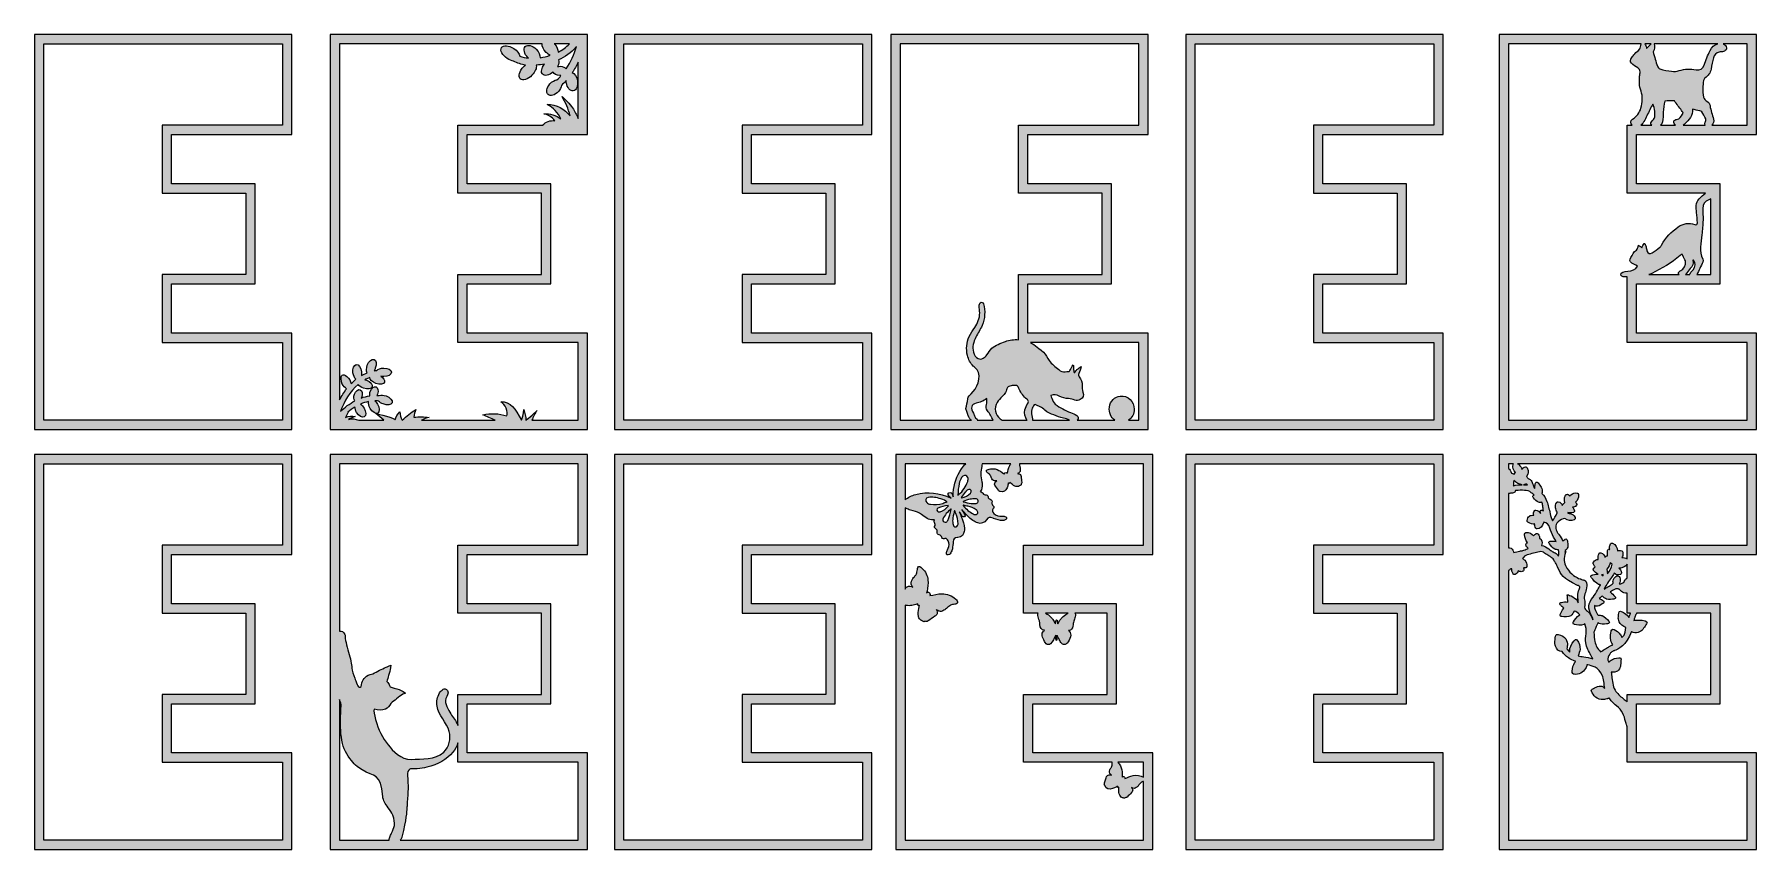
# Model space of a CAD drawing. Header units: millimetres. Extents: x 10 to 564, y -269 to -8.
import ezdxf

# ---------------------------------------------------------------- set-up
doc = ezdxf.new("R2010")
doc.units = ezdxf.units.MM
doc.header["$MEASUREMENT"] = 0
for name, color, linetype in [('L_0', 7, 'Continuous'), ('L_1', 7, 'Continuous'), ('L_2', 7, 'Continuous'), ('Layer 1', 7, 'Continuous'), ('Layer 2', 7, 'Continuous'), ('Layer 3', 7, 'Continuous'), ('Layer 4', 7, 'Continuous'), ('Layer 5', 7, 'Continuous'), ('Layer 6', 7, 'Continuous'), ('Layer 7', 7, 'Continuous'), ('Layer 8', 7, 'Continuous'), ('Layer2', 7, 'Continuous')]:
    doc.layers.add(name, color=color, linetype=linetype)

msp = doc.modelspace()

# ---------------------------------------------------------------- hatches: boundary and pattern name
at = {"layer": 'L_0'}
h = msp.add_hatch(color=1, dxfattribs=at)
h.dxf.hatch_style = 2
h.paths.add_polyline_path([(368.41, -39.66), (368.41, -7.5), (285.7, -7.5), (285.7, -134.5), (368.41, -134.5), (368.41, -103.47), (329.76, -103.47), (329.76, -87.68), (356.66, -87.68), (356.66, -55.53), (329.76, -55.53), (329.76, -39.66)])
edge = h.paths.add_edge_path()
edge.add_spline(control_points=[(313.49, -131.5), (313.5, -131.49), (313.51, -131.49), (313.53, -131.48), (313.53, -131.48), (313.53, -131.48), (313.53, -131.48), (313.46, -131.35), (313.41, -131.2), (313.39, -131.04), (313.41, -131.21), (313.38, -131.09), (313.35, -130.99), (313.17, -130.88), (312.99, -130.77), (312.8, -130.66), (312.8, -130.56), (312.79, -130.45), (312.76, -130.33), (312.65, -129.94), (312.45, -129.58), (312.24, -129.24), (311.25, -127.67), (311.53, -126.4), (313.15, -126.04), (314.33, -125.78), (315.41, -125.39), (316.53, -124.49), (316.53, -125.28), (316.65, -125.91), (316.5, -126.44), (316.29, -127.2), (316.23, -127.78), (316.74, -128.41), (317.5, -129.33), (318.1, -130.38), (318.61, -131.5), (318.61, -131.5), (313.49, -131.5), (313.49, -131.5)], knot_values=[0, 0, 0, 0, 1, 1, 1, 2, 2, 2, 3, 3, 3, 4, 4, 4, 5, 5, 5, 6, 6, 6, 7, 7, 7, 8, 8, 8, 9, 9, 9, 10, 10, 10, 11, 11, 11, 12, 12, 12, 13, 13, 13, 13], degree=3, periodic=1)
edge = h.paths.add_edge_path()
edge.add_spline(control_points=[(331.26, -131.5), (331.28, -131.19), (331.2, -130.76), (331.18, -130.53), (331.16, -130.19), (331.04, -129.86), (330.98, -129.52), (330.86, -128.88), (330.93, -128.19), (331.16, -127.6), (331.3, -127.26), (331.72, -126.25), (332.14, -126.45), (333.19, -126.97), (334.29, -127.22), (335.2, -128.23), (335.93, -129.04), (337.12, -129.36), (338.12, -129.79), (339.12, -130.22), (340.15, -130.56), (341.2, -130.78), (341.9, -130.92), (342.55, -131.16), (343.19, -131.5), (343.19, -131.5), (331.26, -131.5), (331.26, -131.5)], knot_values=[0, 0, 0, 0, 1, 1, 1, 2, 2, 2, 3, 3, 3, 4, 4, 4, 5, 5, 5, 6, 6, 6, 7, 7, 7, 8, 8, 8, 9, 9, 9, 9], degree=3, periodic=1)
edge = h.paths.add_edge_path()
edge.add_spline(control_points=[(365.41, -106.47), (365.41, -106.47), (365.41, -131.5), (365.41, -131.5), (365.41, -131.5), (362.12, -131.5), (362.12, -131.5), (363.23, -130.74), (363.97, -129.43), (363.97, -127.93), (363.97, -125.42), (361.91, -123.41), (359.48, -123.7), (357.71, -123.91), (356.24, -125.39), (355.97, -127.25), (355.71, -129.03), (356.49, -130.63), (357.77, -131.5), (357.77, -131.5), (345.65, -131.5), (345.65, -131.5), (345.66, -131.49), (345.66, -131.49), (345.67, -131.48), (346.12, -130.9), (346.09, -130.34), (345.49, -129.97), (344.86, -129.58), (344.2, -129.23), (343.51, -128.99), (341.75, -128.39), (340.13, -127.45), (338.59, -126.31), (337.94, -125.84), (337.79, -125.03), (337.46, -124.35), (337.34, -124.11), (337.27, -123.84), (337.17, -123.53), (338.11, -123.13), (339.04, -123.3), (339.86, -123.76), (340.83, -124.31), (341.81, -124.47), (342.86, -124.54), (343.53, -124.58), (344.2, -124.74), (344.85, -124.98), (345.43, -125.18), (346.07, -125.18), (346.62, -124.87), (347.6, -124.33), (347.86, -123.56), (347.44, -122.43), (347.24, -121.89), (347.22, -120.5), (347.23, -120.31), (347.28, -119.23), (346.8, -118.38), (346.3, -117.56), (346.05, -117.16), (345.99, -116.86), (346.16, -116.44), (346.46, -115.73), (346.74, -115.02), (346.94, -114.16), (346.47, -114.5), (346.02, -114.85), (345.55, -115.18), (345.15, -115.46), (344.36, -117.83), (344.48, -113.93), (344.51, -112.95), (343.54, -115.04), (343.46, -115.18), (343.19, -115.63), (343.22, -115.92), (342.77, -115.83), (342.45, -115.77), (342.08, -115.76), (341.77, -115.88), (340.92, -116.19), (340.34, -115.73), (339.71, -115.17), (338.6, -114.19), (337.5, -113.57), (336.59, -112.27), (335.99, -111.41), (335.46, -110.47), (334.84, -109.62), (332.57, -107.81), (331.44, -106.93), (330.57, -106.47), (330.57, -106.47), (365.41, -106.47), (365.41, -106.47)], knot_values=[0, 0, 0, 0, 1, 1, 1, 2, 2, 2, 3, 3, 3, 4, 4, 4, 5, 5, 5, 6, 6, 6, 7, 7, 7, 8, 8, 8, 9, 9, 9, 10, 10, 10, 11, 11, 11, 12, 12, 12, 13, 13, 13, 14, 14, 14, 15, 15, 15, 16, 16, 16, 17, 17, 17, 18, 18, 18, 19, 19, 19, 20, 20, 20, 21, 21, 21, 22, 22, 22, 23, 23, 23, 24, 24, 24, 25, 25, 25, 26, 26, 26, 27, 27, 27, 28, 28, 28, 29, 29, 29, 30, 30, 30, 31, 31, 31, 32, 32, 32, 32], degree=3, periodic=1)
edge = h.paths.add_edge_path()
edge.add_spline(control_points=[(329.94, -125.49), (329.94, -125.71), (329.82, -125.9), (329.71, -126.08), (329.33, -126.72), (328.98, -127.41), (328.8, -128.18), (328.57, -129.2), (328.91, -130.5), (329.45, -131.44), (329.47, -131.46), (329.48, -131.48), (329.5, -131.5), (329.5, -131.5), (321.42, -131.5), (321.42, -131.5), (321.28, -131.31), (321.03, -131.18), (320.83, -131.03), (319.32, -129.85), (318.8, -127.48), (319.86, -125.82), (320.31, -125.12), (320.85, -124.43), (321.5, -123.85), (321.9, -123.49), (322.32, -123.07), (322.6, -122.57), (322.87, -122.09), (322.86, -121.41), (323.19, -121), (323.32, -120.83), (323.5, -120.73), (323.68, -120.66), (324.12, -120.48), (324.58, -120.37), (325.04, -120.3), (325.51, -120.24), (326.04, -120.21), (326.42, -120.57), (326.68, -120.8), (326.82, -121.15), (326.98, -121.49), (327.58, -122.77), (328.42, -123.87), (329.42, -124.69), (329.66, -124.89), (329.94, -125.14), (329.94, -125.49)], knot_values=[0, 0, 0, 0, 1, 1, 1, 2, 2, 2, 3, 3, 3, 4, 4, 4, 5, 5, 5, 6, 6, 6, 7, 7, 7, 8, 8, 8, 9, 9, 9, 10, 10, 10, 11, 11, 11, 12, 12, 12, 13, 13, 13, 14, 14, 14, 15, 15, 15, 16, 16, 16, 16], degree=3, periodic=1)
edge = h.paths.add_edge_path()
edge.add_spline(control_points=[(329.76, -58.53), (329.76, -58.53), (353.66, -58.53), (353.66, -58.53), (353.66, -58.53), (353.66, -84.68), (353.66, -84.68), (353.66, -84.68), (329.76, -84.68), (329.76, -84.68), (329.76, -84.68), (326.76, -84.68), (326.76, -84.68), (326.76, -84.68), (326.76, -87.68), (326.76, -87.68), (326.76, -87.68), (326.76, -103.47), (326.76, -103.47), (326.76, -103.47), (326.76, -105.59), (326.76, -105.59), (325.34, -105.52), (323.91, -105.7), (322.54, -106.15), (321.75, -106.41), (320.99, -106.75), (320.23, -107.09), (319.51, -107.43), (318.77, -107.78), (318.16, -108.37), (317.56, -108.94), (317.12, -109.72), (316.6, -110.41), (315.89, -111.35), (314.93, -112.16), (313.78, -111.66), (313.03, -111.32), (312.48, -110.53), (312.24, -109.6), (311.83, -107.96), (312.32, -106.25), (313.03, -104.82), (313.66, -103.53), (314.47, -102.37), (315.04, -101.04), (315.96, -98.92), (316.2, -96.26), (315.46, -94.07), (315.21, -93.32), (314.29, -93.41), (314.17, -94.22), (314.15, -94.39), (314.13, -94.56), (314.13, -94.73), (314.12, -95.47), (314.27, -96.21), (314.28, -96.95), (314.31, -98.69), (313.57, -100.32), (312.7, -101.69), (312.08, -102.66), (311.38, -103.55), (310.88, -104.62), (310.04, -106.42), (309.83, -108.66), (310.34, -110.65), (310.67, -111.96), (311.31, -113.15), (312.15, -114.07), (312.53, -114.49), (313.12, -114.76), (313.45, -115.23), (315.15, -117.59), (313.25, -121.45), (311.58, -122.95), (311.06, -123.42), (310.6, -123.84), (310.47, -124.65), (310.29, -125.7), (310.03, -126.72), (309.84, -127.76), (309.84, -127.77), (309.84, -127.78), (309.84, -127.79), (309.96, -128.19), (310.09, -128.6), (310.22, -129), (310.29, -129.21), (310.36, -129.43), (310.44, -129.64), (310.48, -129.74), (310.51, -129.83), (310.55, -129.93), (310.57, -129.98), (310.6, -130.04), (310.62, -130.09), (310.62, -130.1), (310.66, -130.18), (310.68, -130.22), (310.76, -130.39), (310.84, -130.55), (310.93, -130.7), (310.98, -130.8), (311.04, -130.89), (311.1, -130.98), (311.13, -131.01), (311.15, -131.05), (311.18, -131.09), (311.19, -131.1), (311.2, -131.11), (311.22, -131.13), (311.33, -131.26), (311.45, -131.38), (311.58, -131.48), (311.58, -131.49), (311.6, -131.49), (311.61, -131.5), (311.61, -131.5), (288.7, -131.5), (288.7, -131.5), (288.7, -131.5), (288.7, -10.5), (288.7, -10.5), (288.7, -10.5), (365.41, -10.5), (365.41, -10.5), (365.41, -10.5), (365.41, -36.66), (365.41, -36.66), (365.41, -36.66), (329.76, -36.66), (329.76, -36.66), (329.76, -36.66), (326.76, -36.66), (326.76, -36.66), (326.76, -36.66), (326.76, -39.66), (326.76, -39.66), (326.76, -39.66), (326.76, -55.53), (326.76, -55.53), (326.76, -55.53), (326.76, -58.53), (326.76, -58.53), (326.76, -58.53), (329.76, -58.53), (329.76, -58.53)], knot_values=[0, 0, 0, 0, 1, 1, 1, 2, 2, 2, 3, 3, 3, 4, 4, 4, 5, 5, 5, 6, 6, 6, 7, 7, 7, 8, 8, 8, 9, 9, 9, 10, 10, 10, 11, 11, 11, 12, 12, 12, 13, 13, 13, 14, 14, 14, 15, 15, 15, 16, 16, 16, 17, 17, 17, 18, 18, 18, 19, 19, 19, 20, 20, 20, 21, 21, 21, 22, 22, 22, 23, 23, 23, 24, 24, 24, 25, 25, 25, 26, 26, 26, 27, 27, 27, 28, 28, 28, 29, 29, 29, 30, 30, 30, 31, 31, 31, 32, 32, 32, 33, 33, 33, 34, 34, 34, 35, 35, 35, 36, 36, 36, 37, 37, 37, 38, 38, 38, 39, 39, 39, 40, 40, 40, 41, 41, 41, 42, 42, 42, 43, 43, 43, 44, 44, 44, 45, 45, 45, 46, 46, 46, 47, 47, 47, 48, 48, 48, 49, 49, 49, 49], degree=3, periodic=1)
at = {"layer": 'L_1'}
h = msp.add_hatch(color=2, dxfattribs=at)
h.dxf.hatch_style = 2
h.paths.add_polyline_path([(279.57, -7.5), (196.87, -7.5), (196.87, -134.5), (279.57, -134.5), (279.57, -103.47), (240.93, -103.47), (240.93, -87.68), (267.82, -87.68), (267.82, -55.53), (240.93, -55.53), (240.93, -39.66), (279.57, -39.66)])
h.paths.add_polyline_path([(276.57, -10.5), (276.57, -36.66), (240.93, -36.66), (237.93, -36.66), (237.93, -39.66), (237.93, -55.53), (237.93, -58.53), (240.93, -58.53), (264.82, -58.53), (264.82, -84.68), (240.93, -84.68), (237.93, -84.68), (237.93, -87.68), (237.93, -103.47), (237.93, -106.47), (240.93, -106.47), (276.57, -106.47), (276.57, -131.5), (199.87, -131.5), (199.87, -10.5)])
at = {"layer": 'L_2'}
h = msp.add_hatch(color=1, dxfattribs=at)
h.dxf.hatch_style = 2
h.paths.add_polyline_path([(188.19, -39.66), (188.19, -7.5), (105.48, -7.5), (105.48, -134.5), (188.19, -134.5), (188.19, -103.47), (149.55, -103.47), (149.55, -87.68), (176.44, -87.68), (176.44, -55.53), (149.55, -55.53), (149.55, -39.66)])
edge = h.paths.add_edge_path()
edge.add_spline(control_points=[(184.45, -11.62), (184.51, -11.55), (184.57, -11.47), (184.63, -11.4), (183.93, -13.94), (182.81, -16.34), (181.35, -18.51), (180.95, -18.09), (180.25, -17.79), (179.45, -17.74), (179.14, -17.73), (178.84, -17.75), (178.56, -17.81), (178.98, -17), (179.09, -16.21), (178.84, -15.67), (180.98, -14.75), (182.94, -13.44), (184.45, -11.62)], knot_values=[0, 0, 0, 0, 1, 1, 1, 2, 2, 2, 3, 3, 3, 4, 4, 4, 5, 5, 5, 6, 6, 6, 6], degree=3, periodic=1)
edge = h.paths.add_edge_path()
edge.add_spline(control_points=[(182.35, -10.5), (181.34, -11.59), (180.11, -12.49), (178.77, -13.17), (178.78, -12.37), (178.34, -11.38), (177.53, -10.55), (177.51, -10.53), (177.49, -10.52), (177.48, -10.5), (177.48, -10.5), (182.35, -10.5), (182.35, -10.5)], knot_values=[0, 0, 0, 0, 1, 1, 1, 2, 2, 2, 3, 3, 3, 4, 4, 4, 4], degree=3, periodic=1)
edge = h.paths.add_edge_path()
edge.add_spline(control_points=[(149.55, -58.53), (149.55, -58.53), (173.44, -58.53), (173.44, -58.53), (173.44, -58.53), (173.44, -84.68), (173.44, -84.68), (173.44, -84.68), (149.55, -84.68), (149.55, -84.68), (149.55, -84.68), (146.55, -84.68), (146.55, -84.68), (146.55, -84.68), (146.55, -87.68), (146.55, -87.68), (146.55, -87.68), (146.55, -103.47), (146.55, -103.47), (146.55, -103.47), (146.55, -106.47), (146.55, -106.47), (146.55, -106.47), (149.55, -106.47), (149.55, -106.47), (149.55, -106.47), (185.19, -106.47), (185.19, -106.47), (185.19, -106.47), (185.19, -131.5), (185.19, -131.5), (185.19, -131.5), (170.24, -131.5), (170.24, -131.5), (170.84, -130.55), (171.16, -129.18), (172.01, -128.37), (170.87, -129.45), (168.37, -131.5), (168.37, -131.5), (168.35, -130.32), (168.11, -129.14), (167.67, -128.04), (167.76, -129.2), (166.97, -131.5), (166.97, -131.5), (164.9, -127.64), (163.51, -125.5), (160.29, -125.52), (161.68, -126.3), (162.84, -128.91), (162.25, -130.09), (159.79, -129.29), (157.11, -129.16), (154.58, -129.71), (155.87, -130.31), (157.16, -130.91), (158.45, -131.5), (158.45, -131.5), (134.78, -131.5), (134.78, -131.5), (135.58, -131.08), (136.38, -130.69), (137.28, -130.63), (135.67, -130.32), (134, -130.29), (132.38, -130.53), (132.4, -129.68), (132.61, -128.82), (133, -128.06), (131.39, -128.99), (129.92, -130.15), (128.64, -131.5), (128.64, -131.5), (128.55, -131.5), (128.55, -131.5), (128.16, -130.65), (127.92, -129.74), (127.84, -128.81), (127.12, -129.51), (126.61, -130.42), (126.39, -131.4), (126.39, -130.86), (120.8, -129.42), (120.15, -129.28), (120.94, -129.95), (121.77, -130.82), (122.68, -131.5), (122.68, -131.5), (114.62, -131.5), (114.62, -131.5), (113.62, -131), (112.44, -130.87), (111.38, -131.2), (112.09, -130.89), (112.8, -130.57), (113.52, -130.26), (112.48, -130.06), (111.38, -130.17), (110.41, -130.58), (110.69, -130), (110.97, -129.43), (111.25, -128.85), (111.2, -128.87), (111.15, -128.89), (111.1, -128.91), (111.84, -128.3), (112.61, -127.74), (113.43, -127.24), (113.44, -127.76), (113.62, -128.37), (113.96, -128.96), (114.66, -130.16), (115.75, -130.82), (116.41, -130.44), (117.07, -130.06), (117.04, -128.78), (116.35, -127.58), (116.03, -127.03), (115.62, -126.59), (115.21, -126.31), (116.05, -125.94), (116.93, -125.65), (117.82, -125.47), (117.69, -126.05), (117.85, -126.89), (118.31, -127.69), (119, -128.89), (120.1, -129.55), (120.76, -129.17), (121.42, -128.79), (121.39, -127.51), (120.7, -126.31), (120.45, -125.88), (120.14, -125.52), (119.83, -125.25), (120.22, -125.24), (120.62, -125.26), (121.01, -125.3), (121.35, -125.68), (121.88, -126.03), (122.52, -126.26), (123.82, -126.74), (125.08, -126.55), (125.34, -125.84), (125.61, -125.12), (124.77, -124.16), (123.47, -123.68), (122.62, -123.37), (121.79, -123.34), (121.24, -123.56), (120.97, -123.53), (120.71, -123.52), (120.45, -123.51), (120.53, -123.37), (120.6, -123.21), (120.66, -123.05), (121.04, -122), (120.84, -120.95), (120.21, -120.72), (119.57, -120.49), (118.74, -121.15), (118.35, -122.2), (118.16, -122.71), (118.12, -123.23), (118.19, -123.64), (117.25, -123.78), (116.32, -124.02), (115.43, -124.35), (115.48, -124.24), (115.54, -124.12), (115.58, -123.99), (115.97, -122.94), (115.77, -121.9), (115.13, -121.67), (114.5, -121.43), (113.67, -122.09), (113.28, -123.15), (112.96, -124), (113.04, -124.83), (113.42, -125.25), (111.71, -126.15), (110.13, -127.33), (108.73, -128.67), (110.02, -125.41), (111.78, -122.21), (114.43, -119.98), (114.74, -120.46), (115.35, -120.92), (116.13, -121.2), (117.43, -121.68), (118.69, -121.49), (118.96, -120.78), (119.22, -120.06), (118.38, -119.1), (117.08, -118.62), (116.94, -118.56), (116.79, -118.52), (116.65, -118.48), (116.85, -118.37), (117.06, -118.27), (117.28, -118.17), (117.58, -118.03), (117.88, -117.91), (118.19, -117.79), (118.22, -118.46), (118.99, -119.23), (120.12, -119.65), (121.42, -120.13), (122.68, -119.93), (122.94, -119.22), (123.16, -118.63), (122.63, -117.87), (121.7, -117.36), (122, -117.42), (122.33, -117.46), (122.67, -117.46), (124.05, -117.46), (125.17, -116.84), (125.17, -116.08), (125.17, -115.32), (124.05, -114.71), (122.67, -114.71), (121.69, -114.71), (120.84, -115.02), (120.43, -115.47), (120.13, -115.5), (119.84, -115.55), (119.55, -115.6), (119.71, -115.35), (119.86, -115.06), (119.97, -114.75), (120.45, -113.45), (120.26, -112.19), (119.55, -111.92), (118.83, -111.66), (117.87, -112.5), (117.39, -113.8), (117.04, -114.76), (117.05, -115.69), (117.36, -116.23), (116.72, -116.47), (116.1, -116.77), (115.51, -117.11), (115.57, -116.75), (115.58, -116.34), (115.53, -115.92), (115.36, -114.54), (114.61, -113.5), (113.85, -113.6), (113.1, -113.69), (112.62, -114.88), (112.79, -116.25), (112.91, -117.16), (113.27, -117.93), (113.73, -118.31), (113.64, -118.38), (113.54, -118.45), (113.45, -118.53), (113, -118.9), (112.58, -119.3), (112.17, -119.72), (112.1, -119.35), (112.02, -118.92), (111.77, -118.54), (110.52, -116.64), (109.23, -116.47), (109.01, -117.51), (108.89, -118.09), (109.01, -118.62), (109.13, -119.25), (109.15, -119.33), (109.17, -119.41), (109.18, -119.5), (109.22, -119.59), (109.26, -119.69), (109.31, -119.79), (109.69, -120.54), (110.23, -121.1), (110.75, -121.34), (109.88, -122.46), (109.14, -123.66), (108.48, -124.92), (108.48, -124.92), (108.48, -10.5), (108.48, -10.5), (108.48, -10.5), (173.62, -10.5), (173.62, -10.5), (173.55, -11.32), (173.99, -12.38), (174.86, -13.26), (175.26, -13.68), (175.71, -14), (176.16, -14.21), (175.13, -14.54), (174.06, -14.8), (172.96, -14.98), (173.01, -14.17), (172.57, -13.13), (171.72, -12.27), (170.5, -11.03), (168.92, -10.63), (168.18, -11.39), (167.44, -12.14), (167.83, -13.75), (169.05, -14.99), (169.09, -15.03), (169.14, -15.07), (169.18, -15.11), (168.24, -15.02), (167.32, -14.82), (166.45, -14.48), (166.26, -13.66), (165.54, -12.71), (164.46, -12), (162.86, -10.95), (161.1, -10.83), (160.53, -11.73), (159.96, -12.63), (160.79, -14.21), (162.39, -15.26), (163.07, -15.71), (163.78, -15.98), (164.41, -16.09), (165.63, -16.75), (166.92, -17.13), (168.25, -17.32), (168.04, -17.48), (167.84, -17.66), (167.64, -17.86), (166.29, -19.23), (165.8, -20.95), (166.55, -21.71), (167.29, -22.47), (168.99, -21.98), (170.33, -20.61), (171.38, -19.54), (171.91, -18.26), (171.73, -17.38), (172.62, -17.31), (173.5, -17.18), (174.36, -17.01), (173.39, -18.26), (173.11, -19.65), (173.76, -20.31), (174.43, -21), (175.88, -20.65), (177.14, -19.57), (177.41, -20.19), (178.26, -20.67), (179.29, -20.73), (179.42, -20.73), (179.54, -20.73), (179.66, -20.72), (179.25, -21.2), (178.82, -21.66), (178.37, -22.1), (177.65, -22.16), (176.8, -22.61), (176.11, -23.39), (175.03, -24.61), (174.76, -26.15), (175.51, -26.83), (176.25, -27.52), (177.73, -27.08), (178.81, -25.86), (179.36, -25.24), (179.7, -24.53), (179.8, -23.9), (180.33, -23.39), (180.84, -22.85), (181.32, -22.3), (181.32, -22.51), (181.34, -22.73), (181.37, -22.95), (181.62, -24.57), (182.63, -25.76), (183.62, -25.6), (184.61, -25.45), (185.21, -24), (184.96, -22.38), (184.76, -21.06), (184.05, -20.03), (183.26, -19.77), (183.99, -18.7), (184.63, -17.56), (185.19, -16.39), (185.19, -16.39), (185.19, -34.46), (185.19, -34.46), (184.7, -33.29), (184.09, -32.17), (183.37, -31.12), (182.42, -29.74), (181.28, -28.48), (179.99, -27.41), (181.16, -29.34), (182.04, -31.46), (182.59, -33.66), (180.89, -31.39), (178.1, -29.99), (175.27, -29.99), (177.16, -31.04), (178.72, -32.7), (179.64, -34.66), (178.08, -33.49), (176.11, -32.89), (174.16, -32.98), (175.55, -33.27), (176.81, -34.1), (177.64, -35.24), (176.21, -35.01), (174.69, -35.58), (173.73, -36.66), (173.73, -36.66), (149.55, -36.66), (149.55, -36.66), (149.55, -36.66), (146.55, -36.66), (146.55, -36.66), (146.55, -36.66), (146.55, -39.66), (146.55, -39.66), (146.55, -39.66), (146.55, -55.53), (146.55, -55.53), (146.55, -55.53), (146.55, -58.53), (146.55, -58.53), (146.55, -58.53), (149.55, -58.53), (149.55, -58.53)], knot_values=[0, 0, 0, 0, 1, 1, 1, 2, 2, 2, 3, 3, 3, 4, 4, 4, 5, 5, 5, 6, 6, 6, 7, 7, 7, 8, 8, 8, 9, 9, 9, 10, 10, 10, 11, 11, 11, 12, 12, 12, 13, 13, 13, 14, 14, 14, 15, 15, 15, 16, 16, 16, 17, 17, 17, 18, 18, 18, 19, 19, 19, 20, 20, 20, 21, 21, 21, 22, 22, 22, 23, 23, 23, 24, 24, 24, 25, 25, 25, 26, 26, 26, 27, 27, 27, 28, 28, 28, 29, 29, 29, 30, 30, 30, 31, 31, 31, 32, 32, 32, 33, 33, 33, 34, 34, 34, 35, 35, 35, 36, 36, 36, 37, 37, 37, 38, 38, 38, 39, 39, 39, 40, 40, 40, 41, 41, 41, 42, 42, 42, 43, 43, 43, 44, 44, 44, 45, 45, 45, 46, 46, 46, 47, 47, 47, 48, 48, 48, 49, 49, 49, 50, 50, 50, 51, 51, 51, 52, 52, 52, 53, 53, 53, 54, 54, 54, 55, 55, 55, 56, 56, 56, 57, 57, 57, 58, 58, 58, 59, 59, 59, 60, 60, 60, 61, 61, 61, 62, 62, 62, 63, 63, 63, 64, 64, 64, 65, 65, 65, 66, 66, 66, 67, 67, 67, 68, 68, 68, 69, 69, 69, 70, 70, 70, 71, 71, 71, 72, 72, 72, 73, 73, 73, 74, 74, 74, 75, 75, 75, 76, 76, 76, 77, 77, 77, 78, 78, 78, 79, 79, 79, 80, 80, 80, 81, 81, 81, 82, 82, 82, 83, 83, 83, 84, 84, 84, 85, 85, 85, 86, 86, 86, 87, 87, 87, 88, 88, 88, 89, 89, 89, 90, 90, 90, 91, 91, 91, 92, 92, 92, 93, 93, 93, 94, 94, 94, 95, 95, 95, 96, 96, 96, 97, 97, 97, 98, 98, 98, 99, 99, 99, 100, 100, 100, 101, 101, 101, 102, 102, 102, 103, 103, 103, 104, 104, 104, 105, 105, 105, 106, 106, 106, 107, 107, 107, 108, 108, 108, 109, 109, 109, 110, 110, 110, 111, 111, 111, 112, 112, 112, 113, 113, 113, 114, 114, 114, 115, 115, 115, 116, 116, 116, 117, 117, 117, 118, 118, 118, 119, 119, 119, 120, 120, 120, 121, 121, 121, 122, 122, 122, 123, 123, 123, 124, 124, 124, 125, 125, 125, 126, 126, 126, 127, 127, 127, 128, 128, 128, 129, 129, 129, 130, 130, 130, 131, 131, 131, 132, 132, 132, 133, 133, 133, 134, 134, 134, 135, 135, 135, 136, 136, 136, 137, 137, 137, 138, 138, 138, 139, 139, 139, 140, 140, 140, 141, 141, 141, 142, 142, 142, 143, 143, 143, 144, 144, 144, 144], degree=3, periodic=1)
at = {"layer": 'Layer 1'}
h = msp.add_hatch(color=1, dxfattribs=at)
h.dxf.hatch_style = 2
h.paths.add_polyline_path([(564.05, -174.61), (564.05, -142.45), (481.34, -142.45), (481.34, -269.45), (564.05, -269.45), (564.05, -238.42), (525.4, -238.42), (525.4, -222.63), (552.3, -222.63), (552.3, -190.47), (525.4, -190.47), (525.4, -174.61)])
edge = h.paths.add_edge_path()
edge.add_spline(control_points=[(485.85, -145.45), (485.84, -145.48), (485.82, -145.5), (485.81, -145.53), (485.81, -145.53), (485.8, -145.63), (485.8, -145.63), (485.58, -146.72), (485.85, -147.59), (486.58, -148.24), (486.4, -148.38), (486.22, -148.57), (486.1, -148.82), (485.92, -148.73), (485.73, -148.65), (485.55, -148.59), (485.55, -148.59), (485.3, -148.49), (485.3, -148.49), (484.99, -147.73), (484.71, -147.26), (484.34, -146.98), (484.34, -146.98), (484.34, -145.45), (484.34, -145.45), (484.34, -145.45), (485.85, -145.45), (485.85, -145.45)], knot_values=[0, 0, 0, 0, 1, 1, 1, 2, 2, 2, 3, 3, 3, 4, 4, 4, 5, 5, 5, 6, 6, 6, 7, 7, 7, 8, 8, 8, 9, 9, 9, 9], degree=3, periodic=1)
edge = h.paths.add_edge_path()
edge.add_spline(control_points=[(489.44, -154.03), (490.22, -154.12), (491.02, -154.21), (491.6, -154.76), (491.91, -155.05), (492.23, -155.31), (492.57, -155.54), (492.56, -155.54), (492.56, -155.55), (492.55, -155.55), (492.55, -155.55), (492.38, -155.6), (492.38, -155.6), (492.25, -155.64), (492.14, -155.75), (492.11, -155.9), (492.08, -156.03), (492.11, -156.17), (492.2, -156.28), (492.2, -156.28), (492.32, -156.43), (492.32, -156.43), (492.69, -156.91), (493.4, -157.73), (493.91, -157.85), (494.32, -157.95), (494.71, -157.9), (495.02, -157.81), (495.14, -158.15), (495.23, -158.54), (495.28, -158.97), (495.35, -159.53), (495.43, -160.06), (495.55, -160.57), (495.34, -160.49), (495.19, -160.44), (495.19, -160.44), (495.19, -160.44), (495.02, -160.38), (495.02, -160.38), (494.87, -160.33), (494.72, -160.37), (494.61, -160.48), (494.51, -160.57), (494.47, -160.72), (494.5, -160.86), (494.5, -160.86), (494.53, -161.05), (494.53, -161.05), (494.54, -161.11), (494.56, -161.24), (494.6, -161.41), (494.23, -160.83), (493.68, -160.42), (493.1, -160.34), (493.1, -160.34), (493.04, -160.34), (493.04, -160.34), (492.89, -160.32), (492.75, -160.38), (492.66, -160.5), (492.66, -160.5), (492.63, -160.55), (492.63, -160.55), (492.33, -160.97), (492.26, -161.45), (492.41, -162.01), (491.83, -161.96), (491.37, -162.05), (491.02, -162.31), (490.63, -162.6), (490.39, -163.06), (490.32, -163.69), (490.32, -163.69), (490.31, -163.78), (490.31, -163.78), (490.29, -163.94), (490.36, -164.1), (490.49, -164.2), (490.49, -164.2), (490.56, -164.24), (490.56, -164.24), (491.43, -164.86), (492.09, -164.93), (492.72, -164.75), (492.67, -165.18), (492.71, -165.72), (493.04, -166.16), (493.04, -166.16), (493.08, -166.22), (493.08, -166.22), (493.17, -166.34), (493.31, -166.4), (493.45, -166.38), (493.45, -166.38), (493.51, -166.38), (493.51, -166.38), (494.31, -166.29), (495.3, -165.84), (495.63, -164.23), (496.7, -164.43), (497.12, -164.86), (497.61, -166.17), (497.69, -166.4), (497.78, -166.63), (497.84, -166.86), (498.14, -167.88), (498.59, -168.82), (499.23, -169.73), (499.37, -169.94), (499.5, -170.16), (499.63, -170.4), (499, -170.26), (497.98, -170.35), (497.86, -170.36), (497.86, -170.36), (497.65, -170.38), (497.65, -170.38), (497.5, -170.39), (497.36, -170.5), (497.31, -170.65), (497.26, -170.79), (497.28, -170.94), (497.37, -171.06), (497.37, -171.06), (497.5, -171.25), (497.5, -171.25), (497.81, -171.68), (498.59, -172.7), (499.16, -172.92), (499.52, -173.07), (499.93, -173.12), (500.35, -173.09), (500.49, -173.79), (500.5, -174.52), (500.38, -175.2), (500.35, -175.15), (500.32, -175.1), (500.29, -175.05), (500.05, -174.62), (499.7, -174.29), (499.29, -174.12), (498.88, -173.95), (498.47, -173.69), (498.07, -173.43), (498.07, -173.43), (497.92, -173.34), (497.92, -173.34), (497.69, -173.2), (497.46, -173.03), (497.23, -172.85), (496.55, -172.35), (495.85, -171.83), (494.92, -171.73), (494.91, -171.73), (494.91, -171.73), (494.9, -171.73), (495.07, -171.3), (495.28, -170.58), (494.82, -169.81), (494.82, -169.81), (494.79, -169.77), (494.79, -169.77), (494.74, -169.67), (494.65, -169.6), (494.55, -169.57), (494.55, -169.57), (494.5, -169.56), (494.5, -169.56), (494.43, -169.54), (494.36, -169.53), (494.29, -169.53), (494.29, -169.08), (494.25, -168.54), (493.81, -168.06), (493.81, -168.06), (493.75, -167.99), (493.75, -167.99), (493.63, -167.86), (493.44, -167.82), (493.29, -167.9), (493.29, -167.9), (493.22, -167.93), (493.22, -167.93), (492.85, -168.1), (492.58, -168.36), (492.35, -168.63), (491.79, -168), (491.02, -167.4), (489.88, -167.61), (489.88, -167.61), (489.79, -167.63), (489.79, -167.63), (489.6, -167.67), (489.46, -167.85), (489.46, -168.05), (489.46, -168.05), (489.47, -168.16), (489.47, -168.16), (489.49, -169.21), (489.79, -170.08), (490.38, -170.74), (490.15, -170.89), (489.99, -171.12), (489.9, -171.43), (489.9, -171.43), (489.88, -171.49), (489.88, -171.49), (489.85, -171.61), (489.87, -171.74), (489.94, -171.85), (489.94, -171.85), (489.97, -171.9), (489.97, -171.9), (490.17, -172.21), (490.39, -172.46), (490.66, -172.66), (490.56, -172.71), (490.46, -172.75), (490.36, -172.8), (489.87, -173.02), (489.37, -173.26), (488.92, -173.36), (488.61, -173.43), (488.27, -173.49), (487.89, -173.55), (487.28, -173.66), (486.59, -173.78), (485.97, -173.96), (485.95, -173.85), (485.92, -173.75), (485.89, -173.65), (485.7, -173.04), (485.28, -172.61), (484.75, -172.48), (484.75, -172.48), (484.66, -172.46), (484.66, -172.46), (484.54, -172.43), (484.43, -172.46), (484.34, -172.52), (484.34, -172.52), (484.34, -155.06), (484.34, -155.06), (484.35, -155.06), (484.37, -155.06), (484.38, -155.06), (484.48, -155.04), (484.57, -155.03), (484.67, -155.01), (484.82, -154.98), (484.96, -154.96), (485.11, -154.95), (485.17, -154.94), (485.23, -154.94), (485.29, -154.94), (485.47, -154.93), (485.67, -154.92), (485.87, -154.85), (486.21, -154.72), (486.44, -154.44), (486.51, -154.1), (486.51, -154.1), (486.68, -154.09), (486.68, -154.09), (487.59, -154.01), (488.53, -153.92), (489.44, -154.03)], knot_values=[0, 0, 0, 0, 1, 1, 1, 2, 2, 2, 3, 3, 3, 4, 4, 4, 5, 5, 5, 6, 6, 6, 7, 7, 7, 8, 8, 8, 9, 9, 9, 10, 10, 10, 11, 11, 11, 12, 12, 12, 13, 13, 13, 14, 14, 14, 15, 15, 15, 16, 16, 16, 17, 17, 17, 18, 18, 18, 19, 19, 19, 20, 20, 20, 21, 21, 21, 22, 22, 22, 23, 23, 23, 24, 24, 24, 25, 25, 25, 26, 26, 26, 27, 27, 27, 28, 28, 28, 29, 29, 29, 30, 30, 30, 31, 31, 31, 32, 32, 32, 33, 33, 33, 34, 34, 34, 35, 35, 35, 36, 36, 36, 37, 37, 37, 38, 38, 38, 39, 39, 39, 40, 40, 40, 41, 41, 41, 42, 42, 42, 43, 43, 43, 44, 44, 44, 45, 45, 45, 46, 46, 46, 47, 47, 47, 48, 48, 48, 49, 49, 49, 50, 50, 50, 51, 51, 51, 52, 52, 52, 53, 53, 53, 54, 54, 54, 55, 55, 55, 56, 56, 56, 57, 57, 57, 58, 58, 58, 59, 59, 59, 60, 60, 60, 61, 61, 61, 62, 62, 62, 63, 63, 63, 64, 64, 64, 65, 65, 65, 66, 66, 66, 67, 67, 67, 68, 68, 68, 69, 69, 69, 70, 70, 70, 71, 71, 71, 72, 72, 72, 73, 73, 73, 74, 74, 74, 75, 75, 75, 76, 76, 76, 77, 77, 77, 78, 78, 78, 79, 79, 79, 80, 80, 80, 81, 81, 81, 82, 82, 82, 83, 83, 83, 84, 84, 84, 85, 85, 85, 86, 86, 86, 87, 87, 87, 88, 88, 88, 89, 89, 89, 89], degree=3, periodic=1)
edge = h.paths.add_edge_path()
edge.add_spline(control_points=[(489.12, -152.19), (489.33, -152.17), (489.55, -152.13), (489.79, -152.06), (489.98, -152), (490.12, -152), (490.19, -152.05), (490.22, -152.07), (490.28, -152.13), (490.35, -152.27), (489.96, -152.22), (489.55, -152.19), (489.12, -152.19)], knot_values=[0, 0, 0, 0, 1, 1, 1, 2, 2, 2, 3, 3, 3, 4, 4, 4, 4], degree=3, periodic=1)
edge = h.paths.add_edge_path()
edge.add_spline(control_points=[(485.92, -152.51), (485.92, -152.51), (485.87, -152.5), (485.87, -152.5), (485.86, -152.49), (485.85, -152.49), (485.84, -152.48), (485.9, -152.37), (485.94, -152.23), (485.94, -152.09), (485.94, -152.09), (485.94, -152.01), (485.94, -152.01), (485.95, -151.82), (485.95, -151.63), (485.92, -151.43), (485.95, -151.34), (485.96, -151.24), (485.97, -151.14), (485.98, -151.05), (485.98, -150.94), (485.98, -150.84), (486.01, -150.86), (486.04, -150.88), (486.06, -150.9), (486.92, -151.56), (487.74, -152.12), (488.7, -152.19), (487.77, -152.2), (486.8, -152.31), (485.92, -152.51)], knot_values=[0, 0, 0, 0, 1, 1, 1, 2, 2, 2, 3, 3, 3, 4, 4, 4, 5, 5, 5, 6, 6, 6, 7, 7, 7, 8, 8, 8, 9, 9, 9, 10, 10, 10, 10], degree=3, periodic=1)
edge = h.paths.add_edge_path()
edge.add_spline(control_points=[(561.05, -241.42), (561.05, -241.42), (561.05, -266.45), (561.05, -266.45), (561.05, -266.45), (484.34, -266.45), (484.34, -266.45), (484.34, -266.45), (484.34, -179.78), (484.34, -179.78), (484.34, -179.78), (484.36, -179.77), (484.36, -179.77), (484.57, -179.69), (484.85, -179.38), (485.01, -179.19), (485.12, -179.22), (485.24, -179.24), (485.35, -179.25), (485.29, -179.73), (485.43, -180.25), (485.75, -180.81), (485.75, -180.81), (485.81, -180.9), (485.81, -180.9), (485.92, -181.09), (486.14, -181.17), (486.33, -181.08), (486.33, -181.08), (486.41, -181.04), (486.41, -181.04), (486.96, -180.79), (487.26, -180.29), (487.44, -179.81), (487.57, -179.92), (487.71, -180), (487.86, -180.06), (488.23, -180.21), (488.6, -180.19), (488.94, -180), (488.94, -180), (488.99, -179.97), (488.99, -179.97), (489.1, -179.91), (489.17, -179.79), (489.19, -179.66), (489.19, -179.66), (489.2, -179.6), (489.2, -179.6), (489.23, -179.35), (489.22, -179.11), (489.16, -178.87), (489.34, -178.9), (489.53, -178.91), (489.74, -178.9), (489.74, -178.9), (489.83, -178.9), (489.83, -178.9), (490.03, -178.89), (490.19, -178.73), (490.21, -178.53), (490.21, -178.53), (490.22, -178.43), (490.22, -178.43), (490.3, -177.7), (490.05, -176.99), (489.53, -176.47), (489.3, -176.24), (489.03, -176.06), (488.75, -175.95), (489.16, -175.38), (489.73, -174.92), (490.27, -174.76), (490.95, -174.56), (491.66, -174.4), (492.35, -174.24), (492.97, -174.1), (493.6, -173.96), (494.23, -173.78), (494.87, -173.59), (495.4, -173.71), (495.9, -174.15), (496.34, -174.54), (496.81, -174.81), (497.26, -175.08), (497.26, -175.08), (497.64, -175.3), (497.64, -175.3), (497.79, -175.39), (497.93, -175.48), (498.08, -175.57), (498.46, -175.81), (498.79, -176.18), (499.01, -176.64), (499.06, -176.74), (499.16, -176.9), (499.3, -177.11), (499.45, -177.35), (499.77, -177.85), (499.82, -178.01), (499.82, -178.01), (499.8, -178.07), (499.8, -178.07), (499.8, -178.07), (499.84, -178.16), (499.84, -178.16), (499.97, -178.44), (500.08, -178.7), (500.19, -178.95), (501.13, -181.06), (501.69, -182.34), (506.53, -184.54), (506.61, -184.58), (506.68, -184.61), (506.76, -184.64), (506.94, -184.72), (507.1, -184.78), (507.22, -184.89), (507.2, -185.34), (507.05, -185.77), (506.85, -186.26), (506.56, -186.96), (506.47, -187.74), (506.59, -188.5), (506.65, -188.89), (506.67, -189.29), (506.66, -189.68), (506.66, -189.83), (506.65, -189.97), (506.64, -190.12), (506.57, -189.85), (506.48, -189.59), (506.33, -189.36), (506.05, -188.92), (505.19, -188.33), (504.45, -187.95), (504.45, -187.95), (503.42, -187.56), (503.39, -187.56), (503.38, -187.56), (503.38, -187.56), (503.37, -187.56), (503.37, -187.56), (503.27, -187.55), (503.27, -187.55), (503.27, -187.55), (503.27, -187.57), (503.27, -187.57), (503.25, -187.57), (503.22, -187.58), (503.2, -187.59), (503.2, -187.59), (503.27, -188.08), (503.27, -188.08), (503.28, -188.45), (503.3, -189.23), (503.41, -189.94), (503.38, -189.93), (503.35, -189.92), (503.32, -189.91), (502.78, -189.77), (501.68, -189.96), (501.36, -190.03), (501.36, -190.03), (501.15, -190.07), (501.15, -190.07), (501, -190.1), (500.88, -190.22), (500.84, -190.37), (500.81, -190.52), (500.85, -190.67), (500.95, -190.78), (500.95, -190.78), (501.1, -190.96), (501.1, -190.96), (501.23, -191.09), (501.62, -191.52), (502.03, -191.87), (501.53, -192.54), (501.05, -193.6), (500.99, -193.74), (500.99, -193.74), (500.92, -193.9), (500.92, -193.9), (500.86, -194.02), (500.87, -194.16), (500.93, -194.28), (500.99, -194.41), (501.11, -194.5), (501.24, -194.52), (501.24, -194.52), (501.41, -194.54), (501.41, -194.54), (502.23, -194.66), (503.7, -194.8), (504.3, -194.37), (504.86, -193.96), (505.2, -193.33), (505.4, -192.8), (506.08, -192.99), (506.67, -193.4), (507.2, -194.04), (507.13, -194.07), (507.05, -194.1), (506.98, -194.14), (506.34, -194.5), (505.45, -195.83), (505.19, -196.23), (505.19, -196.23), (505.09, -196.39), (505.09, -196.39), (505.01, -196.51), (505, -196.66), (505.05, -196.8), (505.1, -196.93), (505.22, -197.03), (505.36, -197.06), (505.36, -197.06), (505.54, -197.1), (505.54, -197.1), (506.05, -197.21), (507.77, -197.53), (508.46, -197.14), (508.59, -197.07), (508.72, -196.98), (508.85, -196.88), (509.21, -197.87), (509.35, -198.89), (509.24, -199.92), (509.23, -199.96), (509.23, -200), (509.24, -200.03), (509.06, -201.18), (509.04, -202.12), (509.16, -202.98), (509.37, -204.5), (510.1, -205.81), (510.81, -207.07), (510.81, -207.07), (510.88, -207.2), (510.88, -207.2), (511.05, -207.5), (511.21, -207.8), (511.4, -208.16), (510.46, -207.81), (509.45, -207.66), (508.46, -207.52), (507.86, -207.43), (507.25, -207.34), (506.66, -207.21), (506.91, -206.63), (507.26, -205.53), (507.29, -205.14), (507.38, -204.06), (507.01, -202.95), (506.25, -202.03), (506.16, -201.93), (506.02, -201.89), (505.88, -201.93), (505.32, -202.1), (504.17, -203.97), (504.06, -204.86), (503.98, -205.14), (503.96, -205.44), (504, -205.73), (504.01, -205.82), (504.03, -205.92), (504.05, -206.01), (503.66, -205.69), (503.31, -205.32), (503, -204.91), (503.24, -204.42), (503.22, -203.81), (503.21, -203.39), (503.19, -202.54), (502.89, -201.83), (502.34, -201.29), (501.87, -200.84), (500.09, -200.12), (499.71, -200.31), (499.3, -200.51), (499.06, -203.26), (499.38, -204.13), (499.7, -205), (500.51, -205.87), (501.53, -205.84), (502.1, -206.65), (502.78, -207.33), (503.54, -207.86), (504.22, -208.33), (504.96, -208.68), (505.9, -208.97), (505.81, -209.06), (505.73, -209.15), (505.65, -209.25), (505, -210.12), (504.84, -211.19), (504.74, -212.12), (504.71, -212.39), (504.79, -212.67), (504.95, -212.86), (505.08, -213.02), (505.25, -213.12), (505.45, -213.14), (506.9, -213.26), (508.29, -212.53), (509.07, -211.23), (509.28, -210.87), (509.43, -210.47), (509.51, -210.07), (509.6, -210.09), (509.72, -210.12), (509.84, -210.14), (511.02, -210.35), (513.2, -210.75), (514.55, -213.57), (514.71, -214.46), (515.05, -216.36), (515.31, -217.63), (514.86, -217.28), (514.53, -217.03), (514.34, -216.97), (513.34, -216.64), (511.43, -217.66), (511.02, -218.15), (510.84, -218.35), (510.89, -218.51), (510.93, -218.59), (511.26, -219.2), (511.67, -219.9), (512.27, -220.44), (512.95, -221.05), (513.86, -221.34), (514.81, -221.26), (515.31, -221.21), (515.78, -221.09), (516.18, -220.98), (516.22, -220.96), (516.22, -220.96), (516.58, -220.75), (516.61, -220.72), (516.65, -220.7), (516.69, -220.68), (517.12, -221.41), (517.9, -222.53), (518.97, -223.25), (519.98, -223.93), (520.44, -224.64), (521.07, -225.71), (521.39, -226.26), (521.7, -227.42), (521.94, -228.35), (522.17, -229.23), (522.28, -229.59), (522.39, -229.75), (522.39, -229.78), (522.4, -229.8), (522.4, -229.83), (522.4, -229.83), (522.4, -238.42), (522.4, -238.42), (522.4, -238.42), (522.4, -241.42), (522.4, -241.42), (522.4, -241.42), (525.4, -241.42), (525.4, -241.42), (525.4, -241.42), (561.05, -241.42), (561.05, -241.42)], knot_values=[0, 0, 0, 0, 1, 1, 1, 2, 2, 2, 3, 3, 3, 4, 4, 4, 5, 5, 5, 6, 6, 6, 7, 7, 7, 8, 8, 8, 9, 9, 9, 10, 10, 10, 11, 11, 11, 12, 12, 12, 13, 13, 13, 14, 14, 14, 15, 15, 15, 16, 16, 16, 17, 17, 17, 18, 18, 18, 19, 19, 19, 20, 20, 20, 21, 21, 21, 22, 22, 22, 23, 23, 23, 24, 24, 24, 25, 25, 25, 26, 26, 26, 27, 27, 27, 28, 28, 28, 29, 29, 29, 30, 30, 30, 31, 31, 31, 32, 32, 32, 33, 33, 33, 34, 34, 34, 35, 35, 35, 36, 36, 36, 37, 37, 37, 38, 38, 38, 39, 39, 39, 40, 40, 40, 41, 41, 41, 42, 42, 42, 43, 43, 43, 44, 44, 44, 45, 45, 45, 46, 46, 46, 47, 47, 47, 48, 48, 48, 49, 49, 49, 50, 50, 50, 51, 51, 51, 52, 52, 52, 53, 53, 53, 54, 54, 54, 55, 55, 55, 56, 56, 56, 57, 57, 57, 58, 58, 58, 59, 59, 59, 60, 60, 60, 61, 61, 61, 62, 62, 62, 63, 63, 63, 64, 64, 64, 65, 65, 65, 66, 66, 66, 67, 67, 67, 68, 68, 68, 69, 69, 69, 70, 70, 70, 71, 71, 71, 72, 72, 72, 73, 73, 73, 74, 74, 74, 75, 75, 75, 76, 76, 76, 77, 77, 77, 78, 78, 78, 79, 79, 79, 80, 80, 80, 81, 81, 81, 82, 82, 82, 83, 83, 83, 84, 84, 84, 85, 85, 85, 86, 86, 86, 87, 87, 87, 88, 88, 88, 89, 89, 89, 90, 90, 90, 91, 91, 91, 92, 92, 92, 93, 93, 93, 94, 94, 94, 95, 95, 95, 96, 96, 96, 97, 97, 97, 98, 98, 98, 99, 99, 99, 100, 100, 100, 101, 101, 101, 102, 102, 102, 103, 103, 103, 104, 104, 104, 105, 105, 105, 106, 106, 106, 107, 107, 107, 108, 108, 108, 109, 109, 109, 110, 110, 110, 111, 111, 111, 112, 112, 112, 113, 113, 113, 114, 114, 114, 115, 115, 115, 116, 116, 116, 117, 117, 117, 118, 118, 118, 119, 119, 119, 120, 120, 120, 121, 121, 121, 122, 122, 122, 123, 123, 123, 123], degree=3, periodic=1)
edge = h.paths.add_edge_path()
edge.add_spline(control_points=[(516.61, -196.13), (516.61, -196.13), (516.44, -195.94), (516.44, -195.94), (516.12, -195.6), (515.04, -194.46), (514.38, -194.26), (513.97, -194.14), (513.53, -194.11), (513.08, -194.16), (513.03, -194.09), (512.98, -194.02), (512.94, -193.95), (512.57, -193.42), (512.34, -192.8), (512.09, -192.14), (512.09, -192.14), (512.07, -192.09), (512.07, -192.09), (511.92, -191.71), (511.89, -191.36), (511.97, -191.01), (512.24, -191.15), (512.56, -191.26), (512.88, -191.23), (513.49, -191.17), (514.54, -190.42), (514.65, -190.33), (514.65, -190.33), (514.81, -190.23), (514.81, -190.23), (514.92, -190.14), (514.99, -190.01), (514.98, -189.86), (514.97, -189.72), (514.9, -189.59), (514.78, -189.51), (514.78, -189.51), (514.62, -189.4), (514.62, -189.4), (514.51, -189.32), (514, -188.99), (513.49, -188.75), (513.79, -188.47), (514.12, -188.21), (514.47, -187.99), (514.82, -188.36), (515.27, -188.82), (515.82, -188.98), (516.47, -189.17), (517.86, -188.99), (518.13, -188.95), (518.13, -188.95), (518.35, -188.92), (518.35, -188.92), (518.51, -188.9), (518.64, -188.78), (518.68, -188.62), (518.72, -188.47), (518.68, -188.31), (518.58, -188.2), (518.58, -188.2), (518.41, -188.01), (518.41, -188.01), (518.19, -187.77), (517.54, -187.07), (516.94, -186.65), (517.26, -186.48), (517.63, -186.27), (517.97, -186.06), (518.56, -185.69), (519.05, -185.58), (519.54, -185.7), (519.65, -185.73), (519.76, -185.75), (519.88, -185.76), (519.91, -185.79), (519.94, -185.83), (519.98, -185.87), (520.33, -186.25), (520.82, -186.76), (521.41, -186.94), (521.66, -187.01), (522.03, -187.03), (522.4, -187.02), (522.4, -187.02), (522.4, -190.47), (522.4, -190.47), (522.4, -190.47), (522.4, -193.47), (522.4, -193.47), (522.4, -193.47), (523.53, -193.47), (523.53, -193.47), (523.52, -193.51), (523.5, -193.54), (523.49, -193.57), (523.44, -193.68), (523.39, -193.79), (523.36, -193.89), (523.25, -194.2), (523.15, -194.5), (523.05, -194.81), (523.03, -194.84), (523.01, -194.87), (522.99, -194.91), (522.41, -193.89), (520.8, -192.87), (520.28, -192.84), (520.06, -192.82), (519.94, -192.95), (519.91, -193.07), (519.73, -193.68), (519.64, -194.18), (519.61, -194.66), (519.59, -194.95), (519.6, -195.21), (519.64, -195.45), (519.68, -195.75), (519.78, -196), (519.87, -196.23), (520.17, -196.99), (521.19, -197.78), (522, -198.07), (521.96, -200.53), (521.14, -201.06), (520.72, -201.27), (520.66, -201.11), (520.59, -200.94), (520.51, -200.79), (520.3, -200.39), (520.01, -200.01), (519.6, -199.59), (519.48, -199.47), (518.3, -198.56), (517.84, -198.62), (517.84, -198.62), (517.83, -198.62), (517.83, -198.62), (517.57, -198.67), (517.37, -198.87), (517.3, -199.14), (517.28, -199.21), (517.27, -199.27), (517.27, -199.31), (517.04, -200.77), (516.94, -202.41), (517.79, -203.63), (517.64, -203.7), (517.5, -203.78), (517.35, -203.86), (517.05, -204.02), (516.73, -204.18), (516.43, -204.36), (516.22, -204.45), (516.03, -204.58), (515.84, -204.7), (515.84, -204.7), (515.44, -204.96), (515.44, -204.96), (515.2, -205.11), (514.97, -205.26), (514.72, -205.41), (514.72, -205.41), (514.63, -205.47), (514.63, -205.47), (514.38, -205.63), (514.12, -205.79), (513.9, -205.89), (512.91, -204.95), (512.32, -203.87), (512.07, -202.58), (511.9, -201.71), (511.81, -200.74), (511.78, -199.54), (511.9, -199.38), (512.02, -199.07), (512.24, -198.43), (512.38, -198.02), (512.54, -197.56), (512.66, -197.36), (512.83, -197.07), (512.98, -196.8), (513.12, -196.51), (513.37, -196.71), (513.61, -196.84), (513.85, -196.91), (514.5, -197.1), (515.88, -196.92), (516.16, -196.88), (516.16, -196.88), (516.38, -196.85), (516.38, -196.85), (516.54, -196.83), (516.67, -196.71), (516.71, -196.54), (516.75, -196.4), (516.71, -196.24), (516.61, -196.13)], knot_values=[0, 0, 0, 0, 1, 1, 1, 2, 2, 2, 3, 3, 3, 4, 4, 4, 5, 5, 5, 6, 6, 6, 7, 7, 7, 8, 8, 8, 9, 9, 9, 10, 10, 10, 11, 11, 11, 12, 12, 12, 13, 13, 13, 14, 14, 14, 15, 15, 15, 16, 16, 16, 17, 17, 17, 18, 18, 18, 19, 19, 19, 20, 20, 20, 21, 21, 21, 22, 22, 22, 23, 23, 23, 24, 24, 24, 25, 25, 25, 26, 26, 26, 27, 27, 27, 28, 28, 28, 29, 29, 29, 30, 30, 30, 31, 31, 31, 32, 32, 32, 33, 33, 33, 34, 34, 34, 35, 35, 35, 36, 36, 36, 37, 37, 37, 38, 38, 38, 39, 39, 39, 40, 40, 40, 41, 41, 41, 42, 42, 42, 43, 43, 43, 44, 44, 44, 45, 45, 45, 46, 46, 46, 47, 47, 47, 48, 48, 48, 49, 49, 49, 50, 50, 50, 51, 51, 51, 52, 52, 52, 53, 53, 53, 54, 54, 54, 55, 55, 55, 56, 56, 56, 57, 57, 57, 58, 58, 58, 59, 59, 59, 60, 60, 60, 61, 61, 61, 62, 62, 62, 63, 63, 63, 64, 64, 64, 65, 65, 65, 66, 66, 66, 66], degree=3, periodic=1)
edge = h.paths.add_edge_path()
edge.add_spline(control_points=[(514.16, -181.12), (514.32, -181.12), (514.5, -181.11), (514.68, -181.1), (514.7, -181.23), (514.72, -181.37), (514.74, -181.52), (514.56, -181.37), (514.37, -181.22), (514.16, -181.12)], knot_values=[0, 0, 0, 0, 1, 1, 1, 2, 2, 2, 3, 3, 3, 3], degree=3, periodic=1)
edge = h.paths.add_edge_path()
edge.add_spline(control_points=[(517.38, -181.97), (517.66, -181.57), (517.97, -181.12), (518.27, -180.67), (518.76, -181.01), (519.43, -181.37), (520.24, -181.08), (520.24, -181.08), (520.32, -181.05), (520.32, -181.05), (520.49, -180.98), (520.59, -180.82), (520.58, -180.63), (520.58, -180.63), (520.58, -180.54), (520.58, -180.54), (520.54, -179.78), (520.17, -179.31), (519.81, -178.99), (519.87, -178.99), (519.94, -178.98), (520.01, -178.98), (521.1, -178.94), (521.93, -178.48), (522.4, -177.69), (522.4, -177.69), (522.4, -182.21), (522.4, -182.21), (522.35, -182.24), (522.31, -182.26), (522.27, -182.3), (521.8, -182.68), (521.51, -183.19), (521.34, -183.59), (521.17, -183.68), (521.02, -183.75), (520.89, -183.84), (520.61, -184.01), (520.3, -184.09), (519.92, -184.09), (519.92, -184.09), (519.92, -184.09), (519.92, -184.09), (519.99, -183.96), (520.05, -183.82), (520.1, -183.66), (520.18, -183.39), (520.19, -183.1), (520.19, -182.85), (520.18, -182.55), (520.12, -182.25), (520.07, -181.99), (520.02, -181.79), (519.84, -181.61), (519.68, -181.54), (519.49, -181.46), (519.29, -181.45), (519.12, -181.52), (518.6, -181.75), (518.2, -182.15), (518.02, -182.64), (517.92, -182.91), (517.87, -183.18), (517.88, -183.45), (517.88, -183.6), (517.91, -183.74), (517.94, -183.85), (517.55, -184.22), (517.11, -184.51), (516.69, -184.78), (516.15, -185.11), (515.6, -185.42), (515.03, -185.73), (515.71, -184.38), (516.56, -183.16), (517.38, -181.97)], knot_values=[0, 0, 0, 0, 1, 1, 1, 2, 2, 2, 3, 3, 3, 4, 4, 4, 5, 5, 5, 6, 6, 6, 7, 7, 7, 8, 8, 8, 9, 9, 9, 10, 10, 10, 11, 11, 11, 12, 12, 12, 13, 13, 13, 14, 14, 14, 15, 15, 15, 16, 16, 16, 17, 17, 17, 18, 18, 18, 19, 19, 19, 20, 20, 20, 21, 21, 21, 22, 22, 22, 23, 23, 23, 24, 24, 24, 25, 25, 25, 25], degree=3, periodic=1)
edge = h.paths.add_edge_path()
edge.add_spline(control_points=[(515.96, -179.29), (516.56, -178.67), (516.92, -177.98), (517.02, -177.22), (517.06, -177.26), (517.1, -177.31), (517.13, -177.35), (517.27, -177.5), (517.43, -177.65), (517.6, -177.78), (517.47, -178.82), (516.94, -179.95), (516.17, -180.87), (516.17, -180.87), (515.96, -179.29), (515.96, -179.29)], knot_values=[0, 0, 0, 0, 1, 1, 1, 2, 2, 2, 3, 3, 3, 4, 4, 4, 5, 5, 5, 5], degree=3, periodic=1)
edge = h.paths.add_edge_path()
edge.add_spline(control_points=[(549.3, -219.63), (549.3, -219.63), (525.4, -219.63), (525.4, -219.63), (525.4, -219.63), (522.4, -219.63), (522.4, -219.63), (522.4, -219.63), (522.4, -221.93), (522.4, -221.93), (522.01, -221.59), (521.61, -221.26), (521.21, -220.94), (520.17, -220.11), (519.18, -219.33), (518.56, -218.21), (517.81, -216.85), (517.65, -215.23), (517.49, -213.67), (517.45, -213.26), (517.4, -212.84), (517.35, -212.43), (517.58, -212.45), (517.81, -212.47), (518.05, -212.46), (518.72, -212.44), (519.28, -212.22), (519.68, -211.8), (520.12, -211.34), (520.25, -210.69), (520.32, -210.18), (520.41, -209.51), (520.46, -208.85), (520.48, -208.19), (520.49, -208.07), (520.43, -207.95), (520.32, -207.88), (519.85, -207.56), (518.1, -208.16), (518.08, -208.17), (517.61, -208.38), (517.06, -208.66), (516.67, -209.14), (516.64, -209.18), (516.61, -209.23), (516.57, -209.27), (516.5, -209.08), (516.41, -208.9), (516.32, -208.73), (516.31, -208.7), (516.29, -208.67), (516.28, -208.64), (516.28, -208.64), (516.28, -208.64), (516.28, -208.64), (516.21, -207.95), (516.41, -207.23), (516.84, -206.61), (517.02, -206.34), (517.23, -206.11), (517.48, -205.93), (517.64, -205.84), (517.8, -205.76), (517.97, -205.68), (517.97, -205.68), (518.06, -205.64), (518.06, -205.64), (518.12, -205.61), (518.18, -205.58), (518.24, -205.55), (518.24, -205.55), (518.34, -205.49), (518.34, -205.49), (519.31, -205.2), (522.4, -203.91), (523.8, -199.37), (523.85, -199.41), (523.9, -199.44), (523.95, -199.47), (524.52, -199.83), (525.23, -199.9), (525.96, -199.68), (527.24, -199.31), (527.85, -198.25), (528.45, -197.23), (528.56, -197.04), (528.68, -196.84), (528.8, -196.65), (528.87, -196.54), (528.87, -196.41), (528.81, -196.29), (528.49, -195.73), (525.88, -195.68), (525.84, -195.68), (525.84, -195.68), (525.84, -195.68), (525.84, -195.68), (525.39, -195.68), (524.97, -195.74), (524.58, -195.86), (524.68, -195.5), (524.79, -195.17), (524.9, -194.86), (524.93, -194.77), (524.96, -194.66), (525, -194.56), (525.03, -194.45), (525.06, -194.35), (525.09, -194.27), (525.09, -194.27), (525.14, -194.16), (525.14, -194.16), (525.23, -194), (525.31, -193.83), (525.4, -193.67), (525.42, -193.64), (525.43, -193.6), (525.44, -193.47), (525.44, -193.47), (549.3, -193.47), (549.3, -193.47), (549.3, -193.47), (549.3, -219.63), (549.3, -219.63)], knot_values=[0, 0, 0, 0, 1, 1, 1, 2, 2, 2, 3, 3, 3, 4, 4, 4, 5, 5, 5, 6, 6, 6, 7, 7, 7, 8, 8, 8, 9, 9, 9, 10, 10, 10, 11, 11, 11, 12, 12, 12, 13, 13, 13, 14, 14, 14, 15, 15, 15, 16, 16, 16, 17, 17, 17, 18, 18, 18, 19, 19, 19, 20, 20, 20, 21, 21, 21, 22, 22, 22, 23, 23, 23, 24, 24, 24, 25, 25, 25, 26, 26, 26, 27, 27, 27, 28, 28, 28, 29, 29, 29, 30, 30, 30, 31, 31, 31, 32, 32, 32, 33, 33, 33, 34, 34, 34, 35, 35, 35, 36, 36, 36, 37, 37, 37, 38, 38, 38, 39, 39, 39, 40, 40, 40, 41, 41, 41, 41], degree=3, periodic=1)
edge = h.paths.add_edge_path()
edge.add_spline(control_points=[(522.4, -171.61), (522.4, -171.61), (522.4, -174.61), (522.4, -174.61), (522.4, -174.61), (522.4, -176.03), (522.4, -176.03), (521.83, -175.7), (521.27, -175.55), (520.74, -175.6), (521.06, -175.25), (521.14, -174.72), (521.07, -173.92), (521.07, -173.92), (521.06, -173.84), (521.06, -173.84), (521.04, -173.68), (520.94, -173.54), (520.8, -173.48), (520.8, -173.48), (520.73, -173.45), (520.73, -173.45), (520.2, -173.21), (519.72, -173.34), (519.33, -173.46), (519.19, -172.52), (518.99, -171.38), (517.68, -170.97), (517.68, -170.97), (517.6, -170.95), (517.6, -170.95), (517.43, -170.9), (517.25, -170.97), (517.15, -171.12), (517.15, -171.12), (517.11, -171.18), (517.11, -171.18), (516.83, -171.63), (516.79, -172.03), (516.79, -172.33), (516.8, -172.57), (516.82, -172.81), (516.86, -173.05), (516.86, -173.05), (516.76, -172.99), (516.76, -172.99), (516.64, -172.92), (516.49, -172.92), (516.37, -172.99), (516.26, -173.05), (516.18, -173.17), (516.17, -173.31), (516.17, -173.31), (516.15, -173.48), (516.15, -173.48), (516.09, -174.06), (516.09, -174.58), (516.14, -175.05), (515.76, -175.09), (515.48, -175.28), (515.28, -175.48), (515.12, -174.92), (514.81, -174.31), (513.98, -174.1), (513.98, -174.1), (513.91, -174.08), (513.91, -174.08), (513.74, -174.03), (513.57, -174.1), (513.47, -174.25), (513.47, -174.25), (513.43, -174.32), (513.43, -174.32), (513.12, -174.82), (513.02, -175.47), (513.13, -176.28), (512.5, -176.19), (512.08, -176.52), (511.62, -177.08), (511.62, -177.08), (511.56, -177.15), (511.56, -177.15), (511.45, -177.29), (511.44, -177.48), (511.52, -177.64), (511.52, -177.64), (511.57, -177.74), (511.57, -177.74), (511.77, -178.1), (511.91, -178.35), (512.16, -178.6), (511.99, -178.71), (511.84, -178.86), (511.67, -179.06), (511.67, -179.06), (511.6, -179.14), (511.6, -179.14), (511.48, -179.29), (511.47, -179.51), (511.58, -179.67), (511.58, -179.67), (511.64, -179.76), (511.64, -179.76), (511.95, -180.21), (512.43, -180.7), (513.16, -180.94), (512.32, -180.97), (511.3, -181.21), (511.24, -181.22), (511.24, -181.22), (511.06, -181.26), (511.06, -181.26), (510.92, -181.3), (510.8, -181.41), (510.76, -181.56), (510.73, -181.7), (510.76, -181.84), (510.85, -181.95), (510.85, -181.95), (510.97, -182.12), (510.97, -182.12), (511.32, -182.56), (512.51, -184.03), (513.28, -184.24), (513.47, -184.3), (513.68, -184.33), (513.89, -184.35), (513.85, -184.43), (513.81, -184.52), (513.76, -184.59), (513.45, -185.07), (513.18, -185.57), (512.92, -186.06), (512.49, -186.85), (512.05, -187.66), (511.49, -188.31), (509.69, -190.41), (509.89, -191.97), (510.9, -194.11), (510.9, -194.11), (510.98, -194.28), (510.98, -194.28), (511.18, -194.7), (511.38, -195.11), (511.43, -195.55), (511.43, -195.57), (511.42, -195.59), (511.41, -195.61), (510.96, -194.29), (510.28, -193.3), (509.33, -192.58), (508.84, -192.2), (508.69, -191.77), (508.81, -191.02), (508.81, -191.02), (508.82, -190.94), (508.82, -190.94), (508.93, -190.35), (508.9, -189.76), (508.72, -189.21), (508.53, -188.64), (508.58, -188.02), (508.86, -187.25), (509.06, -186.72), (509.28, -186.09), (509.39, -185.43), (509.39, -185.43), (509.42, -185.25), (509.42, -185.25), (509.52, -184.69), (509.66, -183.93), (509.13, -183.19), (509.1, -183.13), (509.03, -183.08), (509.01, -183.07), (508.68, -182.84), (508.33, -182.78), (508.05, -182.72), (507.88, -182.69), (507.64, -182.58), (507.51, -182.51), (507.51, -182.51), (507.5, -182.45), (507.5, -182.45), (507.5, -182.45), (507.33, -182.42), (507.33, -182.42), (506.13, -182.21), (504.22, -180.88), (503.09, -179.02), (502.47, -177.99), (501.85, -176.39), (502.41, -174.63), (502.41, -174.63), (502.71, -173.69), (502.71, -173.69), (502.71, -173.69), (502.43, -173.95), (502.43, -173.95), (502.47, -173.75), (502.51, -173.56), (502.55, -173.37), (502.87, -173.1), (503.22, -172.76), (503.33, -172.28), (503.46, -171.73), (503.27, -170.55), (503.21, -170.2), (503.21, -170.2), (503.17, -169.99), (503.17, -169.99), (503.14, -169.85), (503.05, -169.73), (502.93, -169.67), (502.79, -169.61), (502.63, -169.62), (502.51, -169.72), (502.51, -169.72), (502.36, -169.84), (502.36, -169.84), (502.27, -169.91), (502.02, -170.12), (501.76, -170.38), (501.43, -169.58), (501.01, -168.85), (500.49, -168.2), (500.31, -167.98), (500.11, -167.72), (499.97, -167.44), (499.56, -166.65), (499.04, -165.17), (500.23, -164.11), (500.98, -163.45), (501.66, -163.1), (502.38, -163.01), (503.51, -163.86), (504.3, -163.96), (505.45, -163.44), (505.45, -163.44), (505.55, -163.39), (505.55, -163.39), (505.75, -163.3), (505.84, -163.06), (505.76, -162.85), (505.76, -162.85), (505.72, -162.73), (505.72, -162.73), (505.42, -161.93), (504.76, -161.66), (504.29, -161.52), (503.99, -161.43), (503.68, -161.39), (503.38, -161.35), (503.38, -161.27), (503.38, -161.18), (503.38, -161.09), (503.93, -161.31), (504.53, -161.32), (505.15, -161.1), (505.15, -161.1), (505.27, -161.05), (505.27, -161.05), (505.38, -161.01), (505.47, -160.92), (505.51, -160.8), (505.55, -160.69), (505.55, -160.57), (505.5, -160.47), (505.5, -160.47), (505.44, -160.34), (505.44, -160.34), (505.29, -160.02), (505.12, -159.69), (504.89, -159.41), (505.29, -159.43), (505.72, -159.33), (506.09, -158.9), (506.09, -158.9), (506.14, -158.84), (506.14, -158.84), (506.24, -158.72), (506.27, -158.55), (506.21, -158.4), (506.21, -158.4), (506.18, -158.32), (506.18, -158.32), (506.09, -158.06), (505.94, -157.89), (505.8, -157.77), (506.67, -156.98), (506.82, -156.57), (506.79, -155.44), (506.79, -155.44), (506.78, -155.34), (506.78, -155.34), (506.78, -155.14), (506.65, -154.98), (506.48, -154.93), (506.48, -154.93), (506.39, -154.9), (506.39, -154.9), (505.66, -154.68), (504.99, -154.88), (504.35, -155.5), (504.21, -155.63), (504.11, -155.78), (504.02, -155.93), (503.9, -155.73), (503.75, -155.55), (503.57, -155.41), (503.57, -155.41), (503.54, -155.38), (503.54, -155.38), (503.46, -155.32), (503.36, -155.29), (503.27, -155.29), (503.27, -155.29), (503.23, -155.29), (503.23, -155.29), (503.08, -155.3), (502.69, -155.37), (502.46, -155.9), (502.26, -156.37), (502.2, -157.19), (502.45, -157.89), (502.28, -158.08), (502.09, -158.28), (501.89, -158.49), (501.89, -158.49), (501.56, -158.84), (501.56, -158.84), (501.37, -158.33), (501.04, -157.83), (500.3, -157.7), (500.3, -157.7), (500.23, -157.69), (500.23, -157.69), (500.07, -157.66), (499.92, -157.73), (499.83, -157.86), (499.83, -157.86), (499.79, -157.92), (499.79, -157.92), (499.01, -159.11), (499.42, -160.18), (499.97, -161.07), (499.97, -161.07), (499.89, -161.24), (499.89, -161.24), (499.46, -162.19), (499.05, -163.09), (498.41, -163.78), (498.09, -163.11), (497.85, -162.37), (497.67, -161.52), (497.35, -159.98), (497.02, -158.74), (496.65, -157.62), (496.27, -156.5), (495.75, -155.65), (495.05, -155.02), (495.12, -154.58), (495.21, -153.98), (495.02, -153.44), (494.81, -152.85), (493.96, -151.85), (493.79, -151.65), (493.79, -151.65), (493.66, -151.49), (493.66, -151.49), (493.56, -151.36), (493.39, -151.3), (493.23, -151.35), (493.08, -151.39), (492.97, -151.51), (492.94, -151.67), (492.94, -151.67), (492.9, -151.91), (492.9, -151.91), (492.84, -152.23), (492.75, -152.87), (492.74, -153.45), (492.52, -153.14), (492.34, -152.75), (492.19, -152.25), (492.09, -151.93), (492.01, -151.7), (491.93, -151.48), (491.8, -151.15), (491.54, -150.47), (490.87, -150.29), (490.53, -150.2), (490.34, -149.93), (490.13, -149.56), (490.78, -148.54), (490.81, -147.97), (490.3, -146.82), (490.3, -146.82), (490.27, -146.74), (490.27, -146.74), (490.2, -146.58), (490.04, -146.47), (489.88, -146.48), (489.88, -146.48), (489.8, -146.48), (489.8, -146.48), (489.15, -146.5), (488.81, -146.88), (488.58, -147.29), (488.52, -147), (488.43, -146.66), (488.19, -146.37), (487.91, -146.01), (487.59, -145.67), (487.19, -145.45), (487.19, -145.45), (561.05, -145.45), (561.05, -145.45), (561.05, -145.45), (561.05, -171.61), (561.05, -171.61), (561.05, -171.61), (525.4, -171.61), (525.4, -171.61), (525.4, -171.61), (522.4, -171.61), (522.4, -171.61)], knot_values=[0, 0, 0, 0, 1, 1, 1, 2, 2, 2, 3, 3, 3, 4, 4, 4, 5, 5, 5, 6, 6, 6, 7, 7, 7, 8, 8, 8, 9, 9, 9, 10, 10, 10, 11, 11, 11, 12, 12, 12, 13, 13, 13, 14, 14, 14, 15, 15, 15, 16, 16, 16, 17, 17, 17, 18, 18, 18, 19, 19, 19, 20, 20, 20, 21, 21, 21, 22, 22, 22, 23, 23, 23, 24, 24, 24, 25, 25, 25, 26, 26, 26, 27, 27, 27, 28, 28, 28, 29, 29, 29, 30, 30, 30, 31, 31, 31, 32, 32, 32, 33, 33, 33, 34, 34, 34, 35, 35, 35, 36, 36, 36, 37, 37, 37, 38, 38, 38, 39, 39, 39, 40, 40, 40, 41, 41, 41, 42, 42, 42, 43, 43, 43, 44, 44, 44, 45, 45, 45, 46, 46, 46, 47, 47, 47, 48, 48, 48, 49, 49, 49, 50, 50, 50, 51, 51, 51, 52, 52, 52, 53, 53, 53, 54, 54, 54, 55, 55, 55, 56, 56, 56, 57, 57, 57, 58, 58, 58, 59, 59, 59, 60, 60, 60, 61, 61, 61, 62, 62, 62, 63, 63, 63, 64, 64, 64, 65, 65, 65, 66, 66, 66, 67, 67, 67, 68, 68, 68, 69, 69, 69, 70, 70, 70, 71, 71, 71, 72, 72, 72, 73, 73, 73, 74, 74, 74, 75, 75, 75, 76, 76, 76, 77, 77, 77, 78, 78, 78, 79, 79, 79, 80, 80, 80, 81, 81, 81, 82, 82, 82, 83, 83, 83, 84, 84, 84, 85, 85, 85, 86, 86, 86, 87, 87, 87, 88, 88, 88, 89, 89, 89, 90, 90, 90, 91, 91, 91, 92, 92, 92, 93, 93, 93, 94, 94, 94, 95, 95, 95, 96, 96, 96, 97, 97, 97, 98, 98, 98, 99, 99, 99, 100, 100, 100, 101, 101, 101, 102, 102, 102, 103, 103, 103, 104, 104, 104, 105, 105, 105, 106, 106, 106, 107, 107, 107, 108, 108, 108, 109, 109, 109, 110, 110, 110, 111, 111, 111, 112, 112, 112, 113, 113, 113, 114, 114, 114, 115, 115, 115, 116, 116, 116, 117, 117, 117, 118, 118, 118, 119, 119, 119, 120, 120, 120, 121, 121, 121, 122, 122, 122, 123, 123, 123, 124, 124, 124, 125, 125, 125, 126, 126, 126, 127, 127, 127, 128, 128, 128, 129, 129, 129, 130, 130, 130, 131, 131, 131, 132, 132, 132, 133, 133, 133, 134, 134, 134, 135, 135, 135, 136, 136, 136, 137, 137, 137, 138, 138, 138, 139, 139, 139, 140, 140, 140, 141, 141, 141, 142, 142, 142, 142], degree=3, periodic=1)
at = {"layer": 'Layer 2'}
h = msp.add_hatch(color=2, dxfattribs=at)
h.dxf.hatch_style = 2
h.paths.add_polyline_path([(93.08, -7.5), (10.37, -7.5), (10.37, -134.5), (93.08, -134.5), (93.08, -103.47), (54.43, -103.47), (54.43, -87.68), (81.33, -87.68), (81.33, -55.53), (54.43, -55.53), (54.43, -39.66), (93.08, -39.66)])
h.paths.add_polyline_path([(90.08, -10.5), (90.08, -36.66), (54.43, -36.66), (51.43, -36.66), (51.43, -39.66), (51.43, -55.53), (51.43, -58.53), (54.43, -58.53), (78.33, -58.53), (78.33, -84.68), (54.43, -84.68), (51.43, -84.68), (51.43, -87.68), (51.43, -103.47), (51.43, -106.47), (54.43, -106.47), (90.08, -106.47), (90.08, -131.5), (13.37, -131.5), (13.37, -10.5)])
at = {"layer": 'Layer 3'}
h = msp.add_hatch(color=1, dxfattribs=at)
h.dxf.hatch_style = 2
h.paths.add_polyline_path([(369.98, -174.61), (369.98, -142.45), (287.28, -142.45), (287.28, -269.45), (369.98, -269.45), (369.98, -238.42), (331.34, -238.42), (331.34, -222.63), (358.23, -222.63), (358.23, -190.47), (331.34, -190.47), (331.34, -174.61)])
edge = h.paths.add_edge_path()
edge.add_spline(control_points=[(313.11, -158.25), (312.59, -158.31), (312.05, -158.3), (311.54, -158.22), (310.68, -158.09), (309.83, -157.88), (308.98, -157.71), (308.97, -157.67), (308.97, -157.63), (308.97, -157.59), (309.68, -157.24), (310.44, -157), (311.23, -156.88), (311.78, -156.8), (312.34, -156.75), (312.9, -156.72), (313.38, -156.7), (313.69, -156.95), (313.75, -157.35), (313.81, -157.79), (313.57, -158.2), (313.11, -158.25)], knot_values=[0, 0, 0, 0, 1, 1, 1, 2, 2, 2, 3, 3, 3, 4, 4, 4, 5, 5, 5, 6, 6, 6, 7, 7, 7, 7], degree=3, periodic=1)
edge = h.paths.add_edge_path()
edge.add_spline(control_points=[(313.63, -161.41), (313.47, -161.73), (313.16, -161.83), (312.83, -161.79), (312.61, -161.77), (312.38, -161.71), (312.19, -161.6), (310.97, -160.93), (309.91, -160.06), (309.03, -158.98), (309.01, -158.96), (309, -158.92), (308.99, -158.9), (309.01, -158.85), (309.02, -158.8), (309.04, -158.75), (309.52, -158.88), (310, -159.02), (310.48, -159.15), (311.42, -159.39), (312.36, -159.65), (313.14, -160.26), (313.26, -160.35), (313.37, -160.47), (313.47, -160.59), (313.68, -160.83), (313.79, -161.11), (313.63, -161.41)], knot_values=[0, 0, 0, 0, 1, 1, 1, 2, 2, 2, 3, 3, 3, 4, 4, 4, 5, 5, 5, 6, 6, 6, 7, 7, 7, 8, 8, 8, 9, 9, 9, 9], degree=3, periodic=1)
edge = h.paths.add_edge_path()
edge.add_spline(control_points=[(311.54, -154.44), (311.52, -154.6), (311.45, -154.78), (311.34, -154.89), (310.53, -155.67), (309.58, -156.21), (308.44, -156.39), (308.41, -156.36), (308.38, -156.32), (308.35, -156.29), (308.77, -155.74), (309.19, -155.19), (309.63, -154.65), (309.84, -154.4), (310.07, -154.17), (310.3, -153.94), (310.55, -153.71), (310.96, -153.65), (311.24, -153.79), (311.52, -153.93), (311.58, -154.18), (311.54, -154.44)], knot_values=[0, 0, 0, 0, 1, 1, 1, 2, 2, 2, 3, 3, 3, 4, 4, 4, 5, 5, 5, 6, 6, 6, 7, 7, 7, 7], degree=3, periodic=1)
edge = h.paths.add_edge_path()
edge.add_spline(control_points=[(310.44, -149.88), (310.59, -150.32), (310.56, -150.75), (310.42, -151.19), (309.88, -152.85), (308.9, -154.21), (307.54, -155.32), (307.48, -155.38), (307.4, -155.42), (307.27, -155.52), (307.3, -154.23), (307.45, -153.02), (307.7, -151.83), (307.84, -151.15), (308.08, -150.51), (308.48, -149.93), (308.6, -149.76), (308.73, -149.6), (308.89, -149.46), (309.47, -148.96), (310.19, -149.16), (310.44, -149.88)], knot_values=[0, 0, 0, 0, 1, 1, 1, 2, 2, 2, 3, 3, 3, 4, 4, 4, 5, 5, 5, 6, 6, 6, 7, 7, 7, 7], degree=3, periodic=1)
edge = h.paths.add_edge_path()
edge.add_spline(control_points=[(298.47, -158.47), (298, -158.41), (297.57, -158.27), (297.25, -157.9), (296.79, -157.39), (296.85, -156.39), (297.75, -156.29), (298.4, -156.21), (299.07, -156.19), (299.72, -156.26), (300.77, -156.38), (302.85, -157.09), (303.85, -157.66), (303.36, -157.84), (302.88, -158.05), (302.38, -158.2), (301.1, -158.57), (299.8, -158.66), (298.47, -158.47)], knot_values=[0, 0, 0, 0, 1, 1, 1, 2, 2, 2, 3, 3, 3, 4, 4, 4, 5, 5, 5, 6, 6, 6, 6], degree=3, periodic=1)
edge = h.paths.add_edge_path()
edge.add_spline(control_points=[(300.86, -159.73), (301.89, -159.26), (302.98, -159.01), (304.12, -158.93), (304.14, -158.93), (304.16, -158.95), (304.22, -158.99), (303.52, -159.9), (302.62, -160.51), (301.57, -160.91), (301.09, -161.09), (300.63, -160.84), (300.54, -160.39), (300.49, -160.1), (300.56, -159.86), (300.86, -159.73)], knot_values=[0, 0, 0, 0, 1, 1, 1, 2, 2, 2, 3, 3, 3, 4, 4, 4, 5, 5, 5, 5], degree=3, periodic=1)
edge = h.paths.add_edge_path()
edge.add_spline(control_points=[(303.21, -164.25), (302.64, -164.26), (302.2, -163.74), (302.44, -163.25), (303.06, -161.98), (303.92, -160.89), (305.04, -160), (305.08, -160.03), (305.09, -160.04), (305.09, -160.05), (304.83, -161.3), (304.64, -162.58), (304, -163.72), (303.84, -164.02), (303.6, -164.25), (303.21, -164.25)], knot_values=[0, 0, 0, 0, 1, 1, 1, 2, 2, 2, 3, 3, 3, 4, 4, 4, 5, 5, 5, 5], degree=3, periodic=1)
edge = h.paths.add_edge_path()
edge.add_spline(control_points=[(305.72, -165.02), (305.62, -164.5), (305.55, -163.94), (305.6, -163.42), (305.69, -162.59), (305.89, -161.78), (306.05, -160.96), (306.07, -160.84), (306.13, -160.73), (306.17, -160.61), (306.2, -160.6), (306.23, -160.6), (306.25, -160.6), (306.38, -160.89), (306.5, -161.18), (306.63, -161.47), (307.09, -162.51), (307.31, -163.6), (307.32, -164.73), (307.32, -164.84), (307.32, -164.96), (307.29, -165.06), (307.16, -165.5), (306.83, -165.79), (306.5, -165.78), (306.13, -165.77), (305.8, -165.5), (305.72, -165.02)], knot_values=[0, 0, 0, 0, 1, 1, 1, 2, 2, 2, 3, 3, 3, 4, 4, 4, 5, 5, 5, 6, 6, 6, 7, 7, 7, 8, 8, 8, 9, 9, 9, 9], degree=3, periodic=1)
edge = h.paths.add_edge_path()
edge.add_spline(control_points=[(290.28, -145.45), (290.28, -145.45), (309.77, -145.45), (309.77, -145.45), (309.3, -145.97), (308.87, -146.53), (308.47, -147.11), (306.85, -149.42), (305.99, -151.99), (305.78, -154.78), (305.75, -155.22), (305.74, -155.65), (305.72, -156.08), (305.72, -156.08), (305.41, -154.11), (304.37, -154.76), (303.47, -155.31), (304.93, -156.37), (305.08, -156.51), (305, -156.48), (304.96, -156.47), (304.92, -156.46), (301.34, -154.71), (297.61, -154.38), (293.73, -155.33), (292.43, -155.66), (291.27, -156.2), (290.28, -157.07), (290.28, -157.07), (290.28, -145.45), (290.28, -145.45)], knot_values=[0, 0, 0, 0, 1, 1, 1, 2, 2, 2, 3, 3, 3, 4, 4, 4, 5, 5, 5, 6, 6, 6, 7, 7, 7, 8, 8, 8, 9, 9, 9, 10, 10, 10, 10], degree=3, periodic=1)
edge = h.paths.add_edge_path()
edge.add_spline(control_points=[(366.98, -246.24), (365.96, -245.64), (364.75, -245.46), (363.59, -245.67), (362.62, -245.84), (361.84, -246.35), (360.93, -246.67), (361, -246.5), (360.99, -246.32), (360.88, -246.15), (360.74, -245.96), (360.5, -245.9), (360.3, -246.01), (360.21, -246.05), (360.14, -246.12), (360.08, -246.2), (360.1, -246.07), (360.11, -245.94), (360.11, -245.81), (360.13, -244.92), (360.03, -244.03), (359.76, -243.18), (359.62, -242.7), (359.41, -242.27), (359.11, -241.87), (358.98, -241.71), (358.84, -241.56), (358.69, -241.42), (358.69, -241.42), (366.98, -241.42), (366.98, -241.42), (366.98, -241.42), (366.98, -246.24), (366.98, -246.24)], knot_values=[0, 0, 0, 0, 1, 1, 1, 2, 2, 2, 3, 3, 3, 4, 4, 4, 5, 5, 5, 6, 6, 6, 7, 7, 7, 8, 8, 8, 9, 9, 9, 10, 10, 10, 11, 11, 11, 11], degree=3, periodic=1)
edge = h.paths.add_edge_path()
edge.add_spline(control_points=[(342.71, -193.47), (342.6, -193.53), (342.49, -193.6), (342.38, -193.66), (341.78, -194.02), (341.2, -194.45), (340.68, -194.98), (340.42, -195.24), (340.2, -195.55), (339.99, -195.88), (339.78, -196.21), (339.61, -196.65), (339.37, -196.93), (339.26, -196.63), (339.24, -196.21), (339.18, -195.88), (339.17, -195.84), (339.17, -195.79), (339.14, -195.76), (339.11, -195.7), (339.06, -195.68), (339.01, -195.67), (338.97, -195.67), (338.92, -195.66), (338.89, -195.69), (338.78, -195.75), (338.77, -196.1), (338.74, -196.23), (338.69, -196.47), (338.65, -196.71), (338.6, -196.95), (338.6, -196.97), (338.5, -196.75), (338.5, -196.74), (338.45, -196.63), (338.41, -196.53), (338.36, -196.43), (338.26, -196.21), (338.15, -196.01), (338.03, -195.82), (337.78, -195.44), (337.5, -195.1), (337.19, -194.8), (336.67, -194.28), (336.08, -193.82), (335.46, -193.47), (335.46, -193.47), (342.71, -193.47), (342.71, -193.47)], knot_values=[0, 0, 0, 0, 1, 1, 1, 2, 2, 2, 3, 3, 3, 4, 4, 4, 5, 5, 5, 6, 6, 6, 7, 7, 7, 8, 8, 8, 9, 9, 9, 10, 10, 10, 11, 11, 11, 12, 12, 12, 13, 13, 13, 14, 14, 14, 15, 15, 15, 16, 16, 16, 16], degree=3, periodic=1)
edge = h.paths.add_edge_path()
edge.add_spline(control_points=[(331.34, -193.47), (331.34, -193.47), (333.12, -193.47), (333.12, -193.47), (333.05, -193.57), (332.99, -193.69), (332.94, -193.83), (332.94, -193.83), (332.94, -194.28), (332.94, -194.28), (333.12, -194.84), (333.31, -195.38), (333.46, -195.94), (333.56, -196.31), (333.64, -196.71), (333.66, -197.1), (333.71, -198.12), (334.13, -199), (335.13, -198.96), (335.01, -199.09), (334.9, -199.2), (334.79, -199.3), (334.39, -199.66), (334.29, -200.17), (334.41, -200.74), (334.63, -201.78), (335.39, -203.57), (336.36, -203.6), (336.59, -203.6), (336.81, -203.48), (337.01, -203.32), (337.87, -202.64), (338.17, -201.54), (338.74, -200.56), (338.75, -201.09), (338.73, -201.58), (338.85, -202.1), (338.87, -202.17), (338.91, -202.26), (338.97, -202.25), (339.01, -202.23), (339.03, -202.16), (339.04, -202.1), (339.09, -201.6), (339.12, -201.1), (339.14, -200.59), (339.13, -200.83), (339.57, -201.45), (339.68, -201.67), (339.89, -202.07), (340.08, -202.5), (340.34, -202.86), (340.66, -203.3), (341.11, -203.65), (341.58, -203.6), (341.89, -203.56), (342.18, -203.35), (342.42, -203.08), (342.87, -202.56), (343.21, -201.84), (343.43, -201.12), (343.68, -200.26), (343.57, -199.81), (343.01, -199.25), (342.95, -199.19), (342.88, -199.13), (342.78, -199.04), (342.87, -199.03), (342.91, -199.03), (342.96, -199.03), (343.61, -199.04), (344.16, -198.49), (344.24, -197.64), (344.29, -197.12), (344.37, -196.58), (344.51, -196.1), (344.66, -195.61), (344.88, -195.17), (345, -194.67), (345.07, -194.4), (345.11, -194.11), (345.04, -193.84), (344.99, -193.7), (344.91, -193.57), (344.82, -193.47), (344.82, -193.47), (355.23, -193.47), (355.23, -193.47), (355.23, -193.47), (355.23, -219.63), (355.23, -219.63), (355.23, -219.63), (331.34, -219.63), (331.34, -219.63), (331.34, -219.63), (328.34, -219.63), (328.34, -219.63), (328.34, -219.63), (328.34, -222.63), (328.34, -222.63), (328.34, -222.63), (328.34, -238.42), (328.34, -238.42), (328.34, -238.42), (328.34, -241.42), (328.34, -241.42), (328.34, -241.42), (331.34, -241.42), (331.34, -241.42), (331.34, -241.42), (356.88, -241.42), (356.88, -241.42), (356.9, -241.58), (356.89, -241.74), (356.88, -241.9), (356.88, -241.98), (356.89, -242.05), (356.89, -242.13), (356.88, -242.19), (356.88, -242.26), (356.86, -242.31), (356.78, -242.52), (356.69, -242.73), (356.61, -242.93), (356.58, -243), (356.56, -243.07), (356.52, -243.13), (356.44, -243.26), (356.33, -243.38), (356.27, -243.52), (356.18, -243.74), (356.1, -243.97), (356.05, -244.21), (355.92, -244.79), (356.25, -245.19), (356.68, -245.55), (356.21, -245.45), (355.67, -245.38), (355.32, -245.7), (355.12, -245.88), (355.03, -246.15), (354.95, -246.4), (354.95, -246.4), (354.42, -248.06), (354.42, -248.06), (354.38, -248.19), (354.34, -248.33), (354.35, -248.46), (354.36, -248.54), (354.39, -248.62), (354.41, -248.7), (354.44, -248.76), (354.46, -248.83), (354.48, -248.89), (354.89, -250.04), (355.9, -250.19), (356.98, -249.87), (357.39, -249.75), (357.78, -249.57), (358.15, -249.36), (358.27, -249.29), (358.44, -249.14), (358.6, -249.09), (358.57, -249.15), (358.56, -249.22), (358.57, -249.29), (358.58, -249.4), (358.65, -249.47), (358.76, -249.48), (358.79, -249.48), (358.83, -249.47), (358.86, -249.46), (358.88, -249.46), (358.91, -249.46), (358.93, -249.44), (358.96, -249.42), (358.98, -249.41), (359, -249.39), (359.05, -249.65), (359.01, -250), (359.01, -250.17), (358.99, -250.77), (359.02, -251.4), (359.29, -251.95), (359.41, -252.19), (359.58, -252.45), (359.81, -252.6), (360.07, -252.78), (360.4, -252.79), (360.67, -252.94), (360.84, -253.03), (360.88, -252.85), (361.01, -252.79), (361.17, -252.73), (361.35, -252.79), (361.51, -252.73), (361.6, -252.7), (361.66, -252.63), (361.72, -252.57), (362.17, -252.09), (362.62, -251.62), (363.07, -251.15), (363.24, -250.97), (363.41, -250.78), (363.46, -250.54), (363.53, -250.19), (363.31, -249.85), (363.1, -249.56), (363.2, -249.7), (363.73, -249.81), (363.91, -249.82), (364.18, -249.83), (364.42, -249.73), (364.62, -249.56), (364.88, -249.33), (365.15, -249.12), (365.34, -248.83), (365.42, -248.71), (365.52, -248.6), (365.61, -248.49), (365.73, -248.36), (365.87, -248.25), (365.98, -248.1), (366.18, -247.83), (366.46, -247.71), (366.77, -247.61), (366.84, -247.58), (366.91, -247.56), (366.98, -247.53), (366.98, -247.53), (366.98, -266.45), (366.98, -266.45), (366.98, -266.45), (290.28, -266.45), (290.28, -266.45), (290.28, -266.45), (290.28, -190.86), (290.28, -190.86), (290.78, -191.06), (291.39, -191.11), (292.04, -191.06), (292.62, -191.01), (293.2, -190.86), (293.75, -190.69), (293.93, -190.63), (294.2, -190.47), (294.43, -190.45), (294.38, -190.52), (294.34, -190.61), (294.33, -190.71), (294.32, -190.86), (294.39, -190.98), (294.54, -191.01), (294.59, -191.02), (294.63, -191.02), (294.68, -191.02), (294.71, -191.03), (294.75, -191.02), (294.78, -191), (294.82, -190.99), (294.85, -190.98), (294.88, -190.96), (294.89, -191.32), (294.74, -191.78), (294.68, -192.01), (294.49, -192.81), (294.36, -193.68), (294.57, -194.48), (294.66, -194.85), (294.82, -195.24), (295.09, -195.51), (295.39, -195.81), (295.83, -195.92), (296.16, -196.2), (296.36, -196.37), (296.46, -196.13), (296.65, -196.09), (296.9, -196.05), (297.12, -196.19), (297.36, -196.15), (297.48, -196.13), (297.58, -196.06), (297.68, -195.99), (298.42, -195.47), (299.15, -194.96), (299.89, -194.44), (300.16, -194.25), (300.45, -194.04), (300.58, -193.73), (300.77, -193.28), (300.57, -192.77), (300.37, -192.32), (300.46, -192.53), (301.14, -192.82), (301.39, -192.89), (301.74, -192.98), (302.1, -192.91), (302.41, -192.73), (302.82, -192.5), (303.24, -192.29), (303.58, -191.95), (303.72, -191.81), (303.88, -191.68), (304.04, -191.56), (304.23, -191.42), (304.46, -191.31), (304.63, -191.15), (304.98, -190.83), (305.4, -190.74), (305.84, -190.69), (306.11, -190.66), (306.38, -190.63), (306.64, -190.55), (307.15, -190.38), (307.26, -189.99), (307.02, -189.52), (306.91, -189.32), (306.75, -189.14), (306.59, -188.98), (305.37, -187.85), (303.75, -187.26), (302.09, -187.22), (300.73, -187.18), (299.54, -187.65), (298.24, -187.83), (298.37, -187.62), (298.42, -187.37), (298.3, -187.12), (298.18, -186.83), (297.87, -186.68), (297.57, -186.76), (297.43, -186.8), (297.32, -186.87), (297.22, -186.97), (297.28, -186.8), (297.33, -186.62), (297.37, -186.44), (297.64, -185.25), (297.74, -184.03), (297.63, -182.8), (297.56, -182.13), (297.39, -181.48), (297.1, -180.87), (296.76, -180.15), (296.26, -179.54), (295.7, -178.99), (295.5, -178.79), (295.24, -178.66), (294.98, -178.53), (294.74, -178.42), (294.53, -178.52), (294.43, -178.76), (294.34, -179), (294.23, -179.25), (294.23, -179.49), (294.23, -179.78), (294.16, -180.03), (294.09, -180.29), (294.07, -180.39), (294.06, -180.5), (294.04, -180.6), (294.02, -180.69), (293.99, -180.77), (293.95, -180.84), (293.78, -181.1), (293.61, -181.35), (293.44, -181.61), (293.39, -181.69), (293.34, -181.78), (293.27, -181.85), (293.13, -182), (292.94, -182.13), (292.83, -182.3), (292.64, -182.58), (292.47, -182.87), (292.34, -183.17), (292, -183.92), (292.33, -184.55), (292.82, -185.15), (292.22, -184.89), (291.5, -184.65), (290.94, -184.98), (290.64, -185.16), (290.45, -185.47), (290.28, -185.78), (290.28, -185.78), (290.28, -159.59), (290.28, -159.59), (290.57, -159.82), (290.89, -159.99), (291.24, -160.1), (291.78, -160.27), (292.34, -160.42), (292.9, -160.56), (293.86, -160.8), (294.75, -161.16), (295.54, -161.77), (296.14, -162.23), (296.79, -162.63), (297.43, -163.05), (297.98, -163.4), (298.58, -163.56), (299.23, -163.5), (299.39, -163.49), (299.54, -163.47), (299.73, -163.45), (299.58, -163.91), (299.7, -164.29), (299.89, -164.67), (299.98, -164.83), (300, -165.09), (299.93, -165.26), (299.69, -165.82), (299.69, -166.12), (300.21, -166.43), (300.61, -166.67), (300.61, -166.98), (300.59, -167.35), (300.54, -168), (300.63, -168.12), (301.25, -168.31), (301.7, -168.45), (302.03, -168.72), (302.11, -169.2), (302.16, -169.5), (302.35, -169.61), (302.63, -169.59), (302.8, -169.58), (302.97, -169.55), (303.12, -169.5), (303.37, -169.42), (303.55, -169.47), (303.73, -169.65), (304.07, -169.99), (304.26, -170.39), (304.37, -170.84), (304.57, -171.69), (304.29, -172.43), (303.88, -173.16), (303.72, -173.46), (303.62, -173.81), (303.58, -174.15), (303.57, -174.33), (303.7, -174.65), (303.84, -174.7), (304.04, -174.77), (304.33, -174.7), (304.53, -174.59), (304.72, -174.5), (304.88, -174.3), (304.97, -174.11), (305.18, -173.68), (305.41, -173.24), (305.5, -172.78), (305.64, -172.04), (305.68, -171.28), (305.75, -170.53), (305.83, -169.63), (306.17, -169.27), (307.09, -169.17), (307.13, -169.16), (307.18, -169.16), (307.22, -169.16), (308.53, -169.07), (309.17, -168.16), (309.3, -167.27), (309.35, -166.94), (309.38, -166.61), (309.36, -166.28), (309.28, -165.01), (308.89, -163.82), (308.44, -162.64), (308.22, -162.06), (307.95, -161.49), (307.71, -160.92), (307.9, -161.13), (308.04, -161.37), (308.19, -161.6), (308.37, -161.86), (308.53, -162.12), (308.72, -162.37), (308.9, -162.6), (309.14, -162.62), (309.39, -162.49), (309.63, -162.35), (309.62, -162.12), (309.54, -161.9), (309.5, -161.77), (309.41, -161.64), (309.33, -161.52), (309.07, -161.1), (308.8, -160.68), (308.53, -160.26), (308.66, -160.34), (308.76, -160.45), (308.85, -160.55), (308.91, -160.62), (308.97, -160.69), (309.02, -160.76), (309.94, -161.86), (310.93, -162.9), (312.12, -163.71), (312.59, -164.03), (313.11, -164.31), (313.65, -164.49), (314.77, -164.87), (315.78, -164.47), (316.45, -163.49), (317.07, -162.58), (317.56, -162.45), (318.56, -162.94), (318.61, -162.96), (318.66, -162.99), (318.71, -163.02), (319.68, -163.45), (320.7, -163.75), (321.78, -163.69), (322.09, -163.67), (322.42, -163.54), (322.68, -163.38), (323.05, -163.16), (323.03, -162.81), (322.67, -162.57), (322.33, -162.32), (321.93, -162.29), (321.52, -162.31), (320.51, -162.37), (319.56, -162.23), (318.82, -161.45), (318.29, -160.88), (318.24, -160.51), (318.65, -159.89), (318.66, -159.86), (318.68, -159.83), (318.7, -159.8), (318.94, -159.39), (318.93, -159.31), (318.58, -158.97), (318.29, -158.67), (318.11, -158.34), (318.22, -157.89), (318.35, -157.29), (318.24, -157.13), (317.64, -156.89), (317.28, -156.76), (317.01, -156.61), (316.96, -156.14), (316.9, -155.58), (316.61, -155.43), (316.03, -155.41), (315.86, -155.4), (315.61, -155.32), (315.53, -155.2), (315.28, -154.8), (314.95, -154.54), (314.39, -154.41), (315.11, -153.69), (315.11, -152.84), (315.07, -151.99), (315.06, -151.75), (315.01, -151.51), (314.97, -151.27), (314.85, -150.4), (314.63, -149.54), (314.61, -148.68), (314.6, -147.9), (314.81, -147.12), (314.93, -146.34), (314.97, -146.05), (315.03, -145.75), (315.06, -145.45), (315.06, -145.45), (324.32, -145.45), (324.32, -145.45), (324.17, -145.64), (324.04, -145.84), (323.92, -146.05), (323.47, -146.85), (323.38, -147.7), (323.08, -148.53), (323, -148.38), (322.86, -148.28), (322.67, -148.27), (322.46, -148.26), (322.27, -148.39), (322.23, -148.6), (322.21, -148.69), (322.22, -148.78), (322.25, -148.86), (322.16, -148.78), (322.07, -148.7), (321.98, -148.62), (321.34, -148.09), (320.64, -147.65), (319.86, -147.35), (319.43, -147.18), (318.99, -147.08), (318.53, -147.06), (317.99, -147.05), (317.47, -147.16), (316.96, -147.32), (316.78, -147.37), (316.61, -147.49), (316.46, -147.6), (316.32, -147.71), (316.31, -147.87), (316.43, -148), (316.54, -148.13), (316.66, -148.27), (316.8, -148.34), (316.97, -148.43), (317.1, -148.55), (317.24, -148.67), (317.29, -148.72), (317.36, -148.75), (317.41, -148.8), (317.46, -148.84), (317.5, -148.88), (317.53, -148.93), (317.63, -149.1), (317.73, -149.28), (317.83, -149.46), (317.86, -149.52), (317.9, -149.57), (317.92, -149.63), (317.97, -149.77), (317.99, -149.92), (318.06, -150.04), (318.16, -150.24), (318.29, -150.42), (318.43, -150.6), (318.78, -151.03), (319.26, -151.02), (319.77, -150.92), (319.43, -151.2), (319.06, -151.54), (319.09, -151.98), (319.1, -152.22), (319.24, -152.44), (319.38, -152.65), (319.38, -152.65), (320.28, -153.98), (320.28, -153.98), (320.35, -154.09), (320.42, -154.19), (320.53, -154.26), (320.59, -154.3), (320.66, -154.33), (320.73, -154.35), (320.79, -154.37), (320.85, -154.4), (320.91, -154.42), (321.99, -154.79), (322.69, -154.15), (323.09, -153.2), (323.25, -152.83), (323.34, -152.45), (323.41, -152.07), (323.43, -151.94), (323.42, -151.74), (323.47, -151.59), (323.5, -151.65), (323.55, -151.7), (323.6, -151.73), (323.68, -151.78), (323.78, -151.77), (323.85, -151.7), (323.87, -151.67), (323.88, -151.65), (323.9, -151.62), (323.91, -151.6), (323.92, -151.58), (323.92, -151.55), (323.92, -151.53), (323.93, -151.5), (323.92, -151.48), (324.14, -151.59), (324.37, -151.82), (324.5, -151.92), (324.92, -152.28), (325.4, -152.62), (325.95, -152.75), (326.2, -152.81), (326.48, -152.83), (326.73, -152.75), (327.01, -152.67), (327.21, -152.44), (327.48, -152.33), (327.65, -152.26), (327.54, -152.13), (327.57, -152.01), (327.62, -151.85), (327.77, -151.76), (327.83, -151.61), (327.85, -151.53), (327.84, -151.45), (327.83, -151.36), (327.75, -150.77), (327.67, -150.18), (327.59, -149.58), (327.56, -149.36), (327.52, -149.12), (327.38, -148.95), (327.16, -148.7), (326.79, -148.66), (326.46, -148.64), (326.62, -148.65), (327, -148.34), (327.12, -148.21), (327.28, -148.03), (327.35, -147.8), (327.34, -147.56), (327.33, -147.25), (327.34, -146.93), (327.24, -146.63), (327.2, -146.5), (327.17, -146.37), (327.15, -146.23), (327.12, -146.07), (327.13, -145.91), (327.08, -145.75), (327.05, -145.65), (327.05, -145.55), (327.05, -145.45), (327.05, -145.45), (366.98, -145.45), (366.98, -145.45), (366.98, -145.45), (366.98, -171.61), (366.98, -171.61), (366.98, -171.61), (331.34, -171.61), (331.34, -171.61), (331.34, -171.61), (328.34, -171.61), (328.34, -171.61), (328.34, -171.61), (328.34, -174.61), (328.34, -174.61), (328.34, -174.61), (328.34, -190.47), (328.34, -190.47), (328.34, -190.47), (328.34, -193.47), (328.34, -193.47), (328.34, -193.47), (331.34, -193.47), (331.34, -193.47)], knot_values=[0, 0, 0, 0, 1, 1, 1, 2, 2, 2, 3, 3, 3, 4, 4, 4, 5, 5, 5, 6, 6, 6, 7, 7, 7, 8, 8, 8, 9, 9, 9, 10, 10, 10, 11, 11, 11, 12, 12, 12, 13, 13, 13, 14, 14, 14, 15, 15, 15, 16, 16, 16, 17, 17, 17, 18, 18, 18, 19, 19, 19, 20, 20, 20, 21, 21, 21, 22, 22, 22, 23, 23, 23, 24, 24, 24, 25, 25, 25, 26, 26, 26, 27, 27, 27, 28, 28, 28, 29, 29, 29, 30, 30, 30, 31, 31, 31, 32, 32, 32, 33, 33, 33, 34, 34, 34, 35, 35, 35, 36, 36, 36, 37, 37, 37, 38, 38, 38, 39, 39, 39, 40, 40, 40, 41, 41, 41, 42, 42, 42, 43, 43, 43, 44, 44, 44, 45, 45, 45, 46, 46, 46, 47, 47, 47, 48, 48, 48, 49, 49, 49, 50, 50, 50, 51, 51, 51, 52, 52, 52, 53, 53, 53, 54, 54, 54, 55, 55, 55, 56, 56, 56, 57, 57, 57, 58, 58, 58, 59, 59, 59, 60, 60, 60, 61, 61, 61, 62, 62, 62, 63, 63, 63, 64, 64, 64, 65, 65, 65, 66, 66, 66, 67, 67, 67, 68, 68, 68, 69, 69, 69, 70, 70, 70, 71, 71, 71, 72, 72, 72, 73, 73, 73, 74, 74, 74, 75, 75, 75, 76, 76, 76, 77, 77, 77, 78, 78, 78, 79, 79, 79, 80, 80, 80, 81, 81, 81, 82, 82, 82, 83, 83, 83, 84, 84, 84, 85, 85, 85, 86, 86, 86, 87, 87, 87, 88, 88, 88, 89, 89, 89, 90, 90, 90, 91, 91, 91, 92, 92, 92, 93, 93, 93, 94, 94, 94, 95, 95, 95, 96, 96, 96, 97, 97, 97, 98, 98, 98, 99, 99, 99, 100, 100, 100, 101, 101, 101, 102, 102, 102, 103, 103, 103, 104, 104, 104, 105, 105, 105, 106, 106, 106, 107, 107, 107, 108, 108, 108, 109, 109, 109, 110, 110, 110, 111, 111, 111, 112, 112, 112, 113, 113, 113, 114, 114, 114, 115, 115, 115, 116, 116, 116, 117, 117, 117, 118, 118, 118, 119, 119, 119, 120, 120, 120, 121, 121, 121, 122, 122, 122, 123, 123, 123, 124, 124, 124, 125, 125, 125, 126, 126, 126, 127, 127, 127, 128, 128, 128, 129, 129, 129, 130, 130, 130, 131, 131, 131, 132, 132, 132, 133, 133, 133, 134, 134, 134, 135, 135, 135, 136, 136, 136, 137, 137, 137, 138, 138, 138, 139, 139, 139, 140, 140, 140, 141, 141, 141, 142, 142, 142, 143, 143, 143, 144, 144, 144, 145, 145, 145, 146, 146, 146, 147, 147, 147, 148, 148, 148, 149, 149, 149, 150, 150, 150, 151, 151, 151, 152, 152, 152, 153, 153, 153, 154, 154, 154, 155, 155, 155, 156, 156, 156, 157, 157, 157, 158, 158, 158, 159, 159, 159, 160, 160, 160, 161, 161, 161, 162, 162, 162, 163, 163, 163, 164, 164, 164, 165, 165, 165, 166, 166, 166, 167, 167, 167, 168, 168, 168, 169, 169, 169, 170, 170, 170, 171, 171, 171, 172, 172, 172, 173, 173, 173, 174, 174, 174, 175, 175, 175, 176, 176, 176, 177, 177, 177, 178, 178, 178, 179, 179, 179, 180, 180, 180, 181, 181, 181, 182, 182, 182, 183, 183, 183, 184, 184, 184, 185, 185, 185, 186, 186, 186, 187, 187, 187, 188, 188, 188, 189, 189, 189, 190, 190, 190, 191, 191, 191, 192, 192, 192, 193, 193, 193, 194, 194, 194, 195, 195, 195, 196, 196, 196, 197, 197, 197, 198, 198, 198, 199, 199, 199, 200, 200, 200, 201, 201, 201, 202, 202, 202, 203, 203, 203, 204, 204, 204, 205, 205, 205, 206, 206, 206, 207, 207, 207, 208, 208, 208, 209, 209, 209, 210, 210, 210, 211, 211, 211, 212, 212, 212, 213, 213, 213, 214, 214, 214, 215, 215, 215, 216, 216, 216, 217, 217, 217, 218, 218, 218, 219, 219, 219, 220, 220, 220, 221, 221, 221, 222, 222, 222, 223, 223, 223, 224, 224, 224, 225, 225, 225, 226, 226, 226, 227, 227, 227, 228, 228, 228, 229, 229, 229, 230, 230, 230, 231, 231, 231, 232, 232, 232, 233, 233, 233, 234, 234, 234, 235, 235, 235, 236, 236, 236, 237, 237, 237, 238, 238, 238, 239, 239, 239, 240, 240, 240, 241, 241, 241, 242, 242, 242, 243, 243, 243, 244, 244, 244, 245, 245, 245, 246, 246, 246, 247, 247, 247, 248, 248, 248, 249, 249, 249, 249], degree=3, periodic=1)
at = {"layer": 'Layer 4'}
h = msp.add_hatch(color=2, dxfattribs=at)
h.dxf.hatch_style = 2
h.paths.add_polyline_path([(279.57, -142.45), (196.87, -142.45), (196.87, -269.45), (279.57, -269.45), (279.57, -238.42), (240.93, -238.42), (240.93, -222.63), (267.82, -222.63), (267.82, -190.47), (240.93, -190.47), (240.93, -174.61), (279.57, -174.61)])
h.paths.add_polyline_path([(276.57, -145.45), (276.57, -171.61), (240.93, -171.61), (237.93, -171.61), (237.93, -174.61), (237.93, -190.47), (237.93, -193.47), (240.93, -193.47), (264.82, -193.47), (264.82, -219.63), (240.93, -219.63), (237.93, -219.63), (237.93, -222.63), (237.93, -238.42), (237.93, -241.42), (240.93, -241.42), (276.57, -241.42), (276.57, -266.45), (199.87, -266.45), (199.87, -145.45)])
at = {"layer": 'Layer 5'}
h = msp.add_hatch(color=1, dxfattribs=at)
h.dxf.hatch_style = 2
h.paths.add_polyline_path([(188.19, -174.61), (188.19, -142.45), (105.48, -142.45), (105.48, -269.45), (188.19, -269.45), (188.19, -238.42), (149.55, -238.42), (149.55, -222.63), (176.44, -222.63), (176.44, -190.47), (149.55, -190.47), (149.55, -174.61)])
edge = h.paths.add_edge_path()
edge.add_spline(control_points=[(126.1, -261.7), (125.97, -262.53), (125.58, -263.35), (125.16, -264.22), (124.97, -264.62), (124.77, -265.03), (124.59, -265.46), (124.42, -265.86), (124.36, -266.18), (124.37, -266.45), (124.37, -266.45), (108.48, -266.45), (108.48, -266.45), (108.48, -266.45), (108.48, -221.19), (108.48, -221.19), (108.49, -221.21), (108.5, -221.23), (108.5, -221.26), (108.56, -221.53), (108.65, -221.79), (108.73, -222.04), (108.87, -222.47), (109, -222.88), (108.97, -223.24), (108.52, -229.28), (108.52, -235.87), (111.25, -239.44), (112.95, -241.66), (113.2, -242.2), (115.69, -243.82), (119.58, -246.35), (121.74, -244.59), (122.36, -252.4), (122.46, -253.73), (123.21, -254.67), (124.11, -256.06), (124.6, -256.82), (125.3, -257.56), (125.6, -258.42), (126.07, -259.78), (126.23, -260.85), (126.1, -261.7)], knot_values=[0, 0, 0, 0, 1, 1, 1, 2, 2, 2, 3, 3, 3, 4, 4, 4, 5, 5, 5, 6, 6, 6, 7, 7, 7, 8, 8, 8, 9, 9, 9, 10, 10, 10, 11, 11, 11, 12, 12, 12, 13, 13, 13, 14, 14, 14, 14], degree=3, periodic=1)
edge = h.paths.add_edge_path()
edge.add_spline(control_points=[(185.19, -241.42), (185.19, -241.42), (185.19, -266.45), (185.19, -266.45), (185.19, -266.45), (128, -266.45), (128, -266.45), (128.23, -266.19), (128.42, -265.89), (128.53, -265.55), (128.53, -265.55), (128.54, -265.5), (128.54, -265.5), (129.94, -259.16), (130.02, -257.83), (130.15, -255.82), (130.18, -255.37), (130.21, -254.89), (130.26, -254.31), (130.55, -250.79), (130.56, -249.02), (130.31, -245.67), (130.23, -244.64), (130.49, -243.94), (131.06, -243.61), (131.25, -243.52), (132.04, -243.54), (132.46, -243.55), (132.84, -243.56), (133.16, -243.57), (133.4, -243.54), (134.56, -243.4), (135.59, -243.22), (136.56, -243), (140.13, -242.15), (143, -240.49), (144.86, -238.19), (145.61, -237.26), (146.18, -236.21), (146.55, -235.13), (146.55, -235.13), (146.55, -241.42), (146.55, -241.42), (146.55, -241.42), (185.19, -241.42), (185.19, -241.42)], knot_values=[0, 0, 0, 0, 1, 1, 1, 2, 2, 2, 3, 3, 3, 4, 4, 4, 5, 5, 5, 6, 6, 6, 7, 7, 7, 8, 8, 8, 9, 9, 9, 10, 10, 10, 11, 11, 11, 12, 12, 12, 13, 13, 13, 14, 14, 14, 15, 15, 15, 15], degree=3, periodic=1)
edge = h.paths.add_edge_path()
edge.add_spline(control_points=[(173.44, -193.47), (173.44, -193.47), (173.44, -219.63), (173.44, -219.63), (173.44, -219.63), (146.55, -219.63), (146.55, -219.63), (146.55, -219.63), (146.55, -229.62), (146.55, -229.62), (146.51, -229.53), (146.48, -229.45), (146.45, -229.37), (145.91, -228.1), (144.94, -226.98), (144.23, -225.82), (143.44, -224.53), (142.12, -222.52), (142.65, -220.95), (142.94, -220.08), (143.71, -219.3), (143.13, -218.36), (142.33, -217.07), (141.14, -218.29), (140.63, -219.14), (139.88, -220.38), (139.57, -221.89), (139.81, -223.33), (140.29, -226.33), (142.91, -228.59), (143.72, -231.53), (144.37, -233.89), (143.72, -236.43), (141.96, -238.15), (139.24, -240.8), (134.92, -240.25), (131.45, -240.47), (128.29, -240.68), (125.58, -237.66), (124.08, -235.82), (122.35, -233.7), (120.87, -230.75), (120.12, -227.93), (120.12, -227.93), (120.04, -227.64), (120.04, -227.64), (119.63, -226.11), (119.32, -224.96), (119.62, -224.29), (120.87, -224.83), (122.16, -224.84), (123.22, -224.3), (123.96, -223.92), (124.55, -223.29), (124.93, -222.47), (125.55, -222.05), (126.17, -221.54), (126.78, -221.04), (127.55, -220.4), (128.29, -219.8), (128.82, -219.56), (128.82, -219.56), (129.62, -219.2), (129.62, -219.2), (129.62, -219.2), (128.91, -218.69), (128.91, -218.69), (128.18, -218.18), (127.1, -217.87), (126.06, -217.57), (125.6, -217.44), (125.16, -217.32), (124.78, -217.18), (124.7, -217.02), (124.63, -216.87), (124.56, -216.73), (124.32, -216.26), (124.04, -215.82), (123.72, -215.42), (123.83, -214.84), (124.04, -214.15), (124.25, -213.49), (124.51, -212.65), (124.78, -211.79), (124.86, -211.08), (124.86, -211.08), (124.96, -210.21), (124.96, -210.21), (124.96, -210.21), (124.16, -210.57), (124.16, -210.57), (123.94, -210.66), (123.7, -210.77), (123.45, -210.88), (122.13, -211.45), (120.51, -212.16), (119.17, -213.03), (118.61, -213.06), (118.09, -213.19), (117.62, -213.43), (116.36, -214.08), (115.57, -215.41), (115.44, -217.09), (115.18, -217.26), (114.96, -217.33), (114.78, -217.27), (114.45, -217.17), (114.12, -216.66), (113.9, -215.91), (113.77, -215.46), (113.57, -214.93), (113.35, -214.38), (112.92, -213.26), (112.43, -211.99), (112.44, -211.12), (112.45, -209.96), (111.92, -208.04), (111.36, -206.01), (110.79, -203.92), (110.19, -201.76), (110.26, -200.66), (110.26, -200.66), (110.27, -200.52), (110.27, -200.52), (110.27, -200.52), (110.21, -200.39), (110.21, -200.39), (109.69, -199.42), (109.23, -199.11), (108.58, -199.27), (108.58, -199.27), (108.48, -199.24), (108.48, -199.24), (108.48, -199.24), (108.48, -145.45), (108.48, -145.45), (108.48, -145.45), (185.19, -145.45), (185.19, -145.45), (185.19, -145.45), (185.19, -171.61), (185.19, -171.61), (185.19, -171.61), (146.55, -171.61), (146.55, -171.61), (146.55, -171.61), (146.55, -193.47), (146.55, -193.47), (146.55, -193.47), (173.44, -193.47), (173.44, -193.47)], knot_values=[0, 0, 0, 0, 1, 1, 1, 2, 2, 2, 3, 3, 3, 4, 4, 4, 5, 5, 5, 6, 6, 6, 7, 7, 7, 8, 8, 8, 9, 9, 9, 10, 10, 10, 11, 11, 11, 12, 12, 12, 13, 13, 13, 14, 14, 14, 15, 15, 15, 16, 16, 16, 17, 17, 17, 18, 18, 18, 19, 19, 19, 20, 20, 20, 21, 21, 21, 22, 22, 22, 23, 23, 23, 24, 24, 24, 25, 25, 25, 26, 26, 26, 27, 27, 27, 28, 28, 28, 29, 29, 29, 30, 30, 30, 31, 31, 31, 32, 32, 32, 33, 33, 33, 34, 34, 34, 35, 35, 35, 36, 36, 36, 37, 37, 37, 38, 38, 38, 39, 39, 39, 40, 40, 40, 41, 41, 41, 42, 42, 42, 43, 43, 43, 44, 44, 44, 45, 45, 45, 46, 46, 46, 47, 47, 47, 48, 48, 48, 49, 49, 49, 50, 50, 50, 50], degree=3, periodic=1)
at = {"layer": 'Layer 6'}
h = msp.add_hatch(color=2, dxfattribs=at)
h.dxf.hatch_style = 2
h.paths.add_polyline_path([(93.08, -142.45), (10.37, -142.45), (10.37, -269.45), (93.08, -269.45), (93.08, -238.42), (54.43, -238.42), (54.43, -222.63), (81.33, -222.63), (81.33, -190.47), (54.43, -190.47), (54.43, -174.61), (93.08, -174.61)])
h.paths.add_polyline_path([(90.08, -145.45), (90.08, -171.61), (54.43, -171.61), (51.43, -171.61), (51.43, -174.61), (51.43, -190.47), (51.43, -193.47), (54.43, -193.47), (78.33, -193.47), (78.33, -219.63), (54.43, -219.63), (51.43, -219.63), (51.43, -222.63), (51.43, -238.42), (51.43, -241.42), (54.43, -241.42), (90.08, -241.42), (90.08, -266.45), (13.37, -266.45), (13.37, -145.45)])
at = {"layer": 'Layer 7'}
h = msp.add_hatch(color=1, dxfattribs=at)
h.dxf.hatch_style = 2
h.paths.add_polyline_path([(564.05, -39.66), (564.05, -7.5), (481.34, -7.5), (481.34, -134.5), (564.05, -134.5), (564.05, -103.47), (525.4, -103.47), (525.4, -87.68), (552.3, -87.68), (552.3, -55.53), (525.4, -55.53), (525.4, -39.66)])
edge = h.paths.add_edge_path()
edge.add_spline(control_points=[(547.52, -35.72), (547.47, -35.96), (547.41, -36.38), (547.49, -36.66), (547.49, -36.66), (540.4, -36.66), (540.4, -36.66), (540.57, -36.55), (540.74, -36.42), (540.9, -36.28), (542.4, -34.91), (543.65, -33.6), (543.41, -31.46), (544.16, -31.71), (545.02, -31.93), (545.78, -32.1), (545.99, -32.15), (546.35, -32.21), (546.43, -32.35), (546.85, -33.17), (547.37, -33.8), (547.74, -34.61), (547.89, -34.94), (547.58, -35.4), (547.52, -35.72)], knot_values=[0, 0, 0, 0, 1, 1, 1, 2, 2, 2, 3, 3, 3, 4, 4, 4, 5, 5, 5, 6, 6, 6, 7, 7, 7, 8, 8, 8, 8], degree=3, periodic=1)
edge = h.paths.add_edge_path()
edge.add_spline(control_points=[(538.01, -36.66), (538.01, -36.66), (533.15, -36.66), (533.15, -36.66), (533.47, -36.4), (533.71, -36.04), (533.82, -35.59), (534.09, -34.53), (533.92, -33.52), (534.04, -32.49), (534.17, -31.26), (534.3, -30.09), (534.52, -28.89), (535.55, -28.88), (536.59, -28.87), (537.62, -28.88), (538.4, -29.89), (539.18, -30.89), (539.93, -31.93), (540.23, -32.35), (540.63, -32.54), (540.25, -33.13), (539.76, -33.87), (539.41, -34.72), (538.35, -34.81), (538.07, -34.83), (537.44, -35.17), (537.45, -35.37), (537.48, -35.89), (537.62, -36.39), (538.01, -36.66)], knot_values=[0, 0, 0, 0, 1, 1, 1, 2, 2, 2, 3, 3, 3, 4, 4, 4, 5, 5, 5, 6, 6, 6, 7, 7, 7, 8, 8, 8, 9, 9, 9, 10, 10, 10, 10], degree=3, periodic=1)
edge = h.paths.add_edge_path()
edge.add_spline(control_points=[(544.6, -18.84), (542.71, -18.51), (541.01, -18.56), (539.14, -19.13), (538.39, -19.36), (537.55, -19.44), (536.75, -19.34), (535.45, -19.18), (534.24, -18.94), (532.96, -18.56), (532.61, -18.46), (532.31, -18.05), (532.16, -17.67), (531.85, -16.92), (531.69, -16.26), (531.45, -15.41), (531.27, -14.74), (530.91, -13.8), (530.78, -13.06), (531.35, -12.12), (531.3, -11.4), (531.16, -10.5), (531.16, -10.5), (551.55, -10.5), (551.55, -10.5), (550.43, -10.79), (549.68, -11.55), (549.08, -12.7), (548.32, -14.17), (547.79, -15.8), (547.19, -17.32), (546.69, -18.55), (545.92, -19.06), (544.6, -18.84)], knot_values=[0, 0, 0, 0, 1, 1, 1, 2, 2, 2, 3, 3, 3, 4, 4, 4, 5, 5, 5, 6, 6, 6, 7, 7, 7, 8, 8, 8, 9, 9, 9, 10, 10, 10, 11, 11, 11, 11], degree=3, periodic=1)
edge = h.paths.add_edge_path()
edge.add_spline(control_points=[(529.73, -31.68), (530.03, -31.09), (530.39, -30.5), (530.73, -29.93), (531.35, -31.31), (531.62, -33.09), (531.17, -34.52), (531.07, -34.85), (530.82, -34.95), (530.62, -35.12), (529.96, -35.66), (529.86, -36.25), (530.37, -36.66), (530.37, -36.66), (526.82, -36.66), (526.82, -36.66), (527.23, -36.38), (527.58, -35.99), (527.85, -35.51), (528.54, -34.28), (529.08, -32.94), (529.73, -31.68)], knot_values=[0, 0, 0, 0, 1, 1, 1, 2, 2, 2, 3, 3, 3, 4, 4, 4, 5, 5, 5, 6, 6, 6, 7, 7, 7, 7], degree=3, periodic=1)
edge = h.paths.add_edge_path()
edge.add_spline(control_points=[(528.14, -10.5), (528.14, -10.5), (530.2, -10.5), (530.2, -10.5), (529.7, -10.99), (529.23, -11.54), (528.71, -11.97), (528.62, -11.36), (528.42, -10.91), (528.14, -10.5)], knot_values=[0, 0, 0, 0, 1, 1, 1, 2, 2, 2, 3, 3, 3, 3], degree=3, periodic=1)
edge = h.paths.add_edge_path()
edge.add_spline(control_points=[(561.05, -36.66), (561.05, -36.66), (549.64, -36.66), (549.64, -36.66), (550.17, -36.19), (550.39, -35.51), (550.22, -34.73), (549.87, -33.22), (549.29, -31.9), (549.08, -30.36), (548.99, -29.7), (548.64, -29.37), (548.09, -28.99), (547.64, -28.67), (547.14, -28.19), (546.99, -27.64), (546.73, -26.67), (546.77, -25.72), (546.78, -24.74), (546.78, -23.93), (546.86, -23.14), (546.99, -22.34), (547.03, -22.05), (547.22, -21.72), (547.45, -21.55), (548.51, -20.76), (549.19, -19.89), (549.44, -18.61), (549.69, -17.34), (549.8, -16.21), (550.19, -14.98), (550.47, -14.06), (551.05, -13.47), (551.99, -13.19), (552.43, -13.06), (552.97, -13.19), (553.37, -13), (553.77, -12.82), (554.31, -12.62), (554.39, -12.15), (554.47, -11.68), (554.14, -11.11), (553.8, -10.8), (553.66, -10.66), (553.49, -10.57), (553.3, -10.5), (553.3, -10.5), (561.05, -10.5), (561.05, -10.5), (561.05, -10.5), (561.05, -36.66), (561.05, -36.66)], knot_values=[0, 0, 0, 0, 1, 1, 1, 2, 2, 2, 3, 3, 3, 4, 4, 4, 5, 5, 5, 6, 6, 6, 7, 7, 7, 8, 8, 8, 9, 9, 9, 10, 10, 10, 11, 11, 11, 12, 12, 12, 13, 13, 13, 14, 14, 14, 15, 15, 15, 16, 16, 16, 17, 17, 17, 17], degree=3, periodic=1)
edge = h.paths.add_edge_path()
edge.add_spline(control_points=[(543.51, -80.08), (543.59, -80.05), (543.68, -80.03), (543.77, -80.01), (543.93, -80.27), (544.14, -80.51), (544.23, -80.8), (544.53, -81.8), (543.98, -83.05), (543.15, -83.67), (542.88, -83.87), (542.56, -84.45), (542.59, -84.68), (542.59, -84.68), (541.22, -84.68), (541.22, -84.68), (541.29, -84.61), (541.36, -84.52), (541.43, -84.44), (541.85, -83.87), (542.25, -83.27), (542.72, -82.75), (543.42, -81.99), (544.01, -81.24), (543.51, -80.08)], knot_values=[0, 0, 0, 0, 1, 1, 1, 2, 2, 2, 3, 3, 3, 4, 4, 4, 5, 5, 5, 6, 6, 6, 7, 7, 7, 8, 8, 8, 8], degree=3, periodic=1)
edge = h.paths.add_edge_path()
edge.add_spline(control_points=[(539.71, -83.35), (539.36, -83.5), (538.89, -84), (538.92, -84.28), (538.94, -84.41), (539.02, -84.55), (539.15, -84.68), (539.15, -84.68), (529.36, -84.68), (529.36, -84.68), (529.7, -84.57), (530.04, -84.44), (530.37, -84.29), (533.61, -82.72), (536.76, -80.96), (539.51, -78.55), (539.69, -78.4), (539.89, -78.29), (540.13, -78.13), (540.45, -78.76), (540.75, -79.31), (541.02, -79.88), (541.13, -80.1), (541.19, -80.34), (541.25, -80.58), (541.46, -81.47), (540.53, -83.01), (539.71, -83.35)], knot_values=[0, 0, 0, 0, 1, 1, 1, 2, 2, 2, 3, 3, 3, 4, 4, 4, 5, 5, 5, 6, 6, 6, 7, 7, 7, 8, 8, 8, 9, 9, 9, 9], degree=3, periodic=1)
edge = h.paths.add_edge_path()
edge.add_spline(control_points=[(544.82, -84.68), (545.52, -83.35), (546.16, -81.99), (546.78, -80.63), (546.89, -80.39), (546.89, -80), (546.78, -79.77), (545.41, -77.18), (546.29, -74.5), (546.47, -71.85), (546.58, -70.3), (546.79, -68.74), (546.84, -67.19), (546.89, -65.93), (546.74, -64.66), (546.73, -63.4), (546.73, -62.09), (547.43, -61.02), (548.65, -60.63), (548.81, -60.58), (549.08, -60.46), (549.3, -60.34), (549.3, -60.34), (549.3, -84.68), (549.3, -84.68), (549.3, -84.68), (544.82, -84.68), (544.82, -84.68)], knot_values=[0, 0, 0, 0, 1, 1, 1, 2, 2, 2, 3, 3, 3, 4, 4, 4, 5, 5, 5, 6, 6, 6, 7, 7, 7, 8, 8, 8, 9, 9, 9, 9], degree=3, periodic=1)
edge = h.paths.add_edge_path()
edge.add_spline(control_points=[(547.68, -58.53), (546.98, -59), (546.08, -59.77), (545.57, -60.34), (544.45, -61.59), (544.58, -63.18), (544.74, -64.73), (544.85, -65.84), (544.98, -66.95), (545.03, -68.07), (545.05, -68.62), (544.75, -68.81), (544.17, -68.61), (542.29, -67.93), (540.49, -68.18), (538.86, -69.34), (536.66, -70.9), (534.75, -72.74), (533.5, -75.2), (533.37, -75.46), (533.18, -75.72), (532.95, -75.9), (532.15, -76.5), (531.33, -77.06), (530.51, -77.63), (529.75, -78.17), (529.07, -77.93), (528.8, -77.01), (528.68, -76.59), (528.63, -76.15), (528.51, -75.73), (528.41, -75.37), (528.22, -75.04), (528.1, -74.7), (527.99, -74.69), (527.97, -74.69), (527.86, -74.68), (527.61, -75.13), (527.36, -75.59), (527.11, -76.04), (527.05, -75.97), (526.99, -75.9), (526.92, -75.82), (526.67, -75.64), (526.42, -75.46), (526.11, -75.24), (525.86, -75.84), (525.79, -76.59), (525.43, -76.8), (524.45, -77.35), (524.27, -78.42), (523.64, -79.17), (523.1, -79.82), (523.24, -80.53), (523.96, -80.99), (524.49, -81.32), (525.06, -81.56), (525.78, -81.93), (524.85, -84.43), (520.2, -82.82), (520.43, -84.86), (520.44, -84.93), (520.69, -85.49), (521.86, -85.43), (522.04, -85.43), (522.22, -85.43), (522.4, -85.43), (522.4, -85.43), (522.4, -87.68), (522.4, -87.68), (522.4, -87.68), (522.4, -103.47), (522.4, -103.47), (522.4, -103.47), (522.4, -106.47), (522.4, -106.47), (522.4, -106.47), (525.4, -106.47), (525.4, -106.47), (525.4, -106.47), (561.05, -106.47), (561.05, -106.47), (561.05, -106.47), (561.05, -131.5), (561.05, -131.5), (561.05, -131.5), (484.34, -131.5), (484.34, -131.5), (484.34, -131.5), (484.34, -10.5), (484.34, -10.5), (484.34, -10.5), (526.97, -10.5), (526.97, -10.5), (526.8, -11.18), (526.63, -11.93), (526.5, -12.11), (525.87, -12.93), (525.41, -13.09), (524.89, -13.7), (524.51, -14.15), (524.22, -14.52), (523.9, -14.95), (523.45, -15.57), (523.29, -16.12), (523.85, -16.71), (524.41, -17.31), (525.16, -17.82), (525.85, -18.25), (526.37, -18.58), (526.61, -18.9), (526.6, -19.52), (526.6, -19.99), (526.51, -20.41), (526.46, -20.88), (526.3, -22.58), (526.32, -24.05), (526.9, -25.7), (527.54, -27.53), (527.36, -29.24), (526.86, -31.14), (526.45, -32.7), (525.54, -33.81), (524.2, -34.71), (523.44, -35.22), (523.39, -36.13), (524.09, -36.66), (524.09, -36.66), (522.4, -36.66), (522.4, -36.66), (522.4, -36.66), (522.4, -39.66), (522.4, -39.66), (522.4, -39.66), (522.4, -55.53), (522.4, -55.53), (522.4, -55.53), (522.4, -58.53), (522.4, -58.53), (522.4, -58.53), (525.4, -58.53), (525.4, -58.53), (525.4, -58.53), (547.68, -58.53), (547.68, -58.53)], knot_values=[0, 0, 0, 0, 1, 1, 1, 2, 2, 2, 3, 3, 3, 4, 4, 4, 5, 5, 5, 6, 6, 6, 7, 7, 7, 8, 8, 8, 9, 9, 9, 10, 10, 10, 11, 11, 11, 12, 12, 12, 13, 13, 13, 14, 14, 14, 15, 15, 15, 16, 16, 16, 17, 17, 17, 18, 18, 18, 19, 19, 19, 20, 20, 20, 21, 21, 21, 22, 22, 22, 23, 23, 23, 24, 24, 24, 25, 25, 25, 26, 26, 26, 27, 27, 27, 28, 28, 28, 29, 29, 29, 30, 30, 30, 31, 31, 31, 32, 32, 32, 33, 33, 33, 34, 34, 34, 35, 35, 35, 36, 36, 36, 37, 37, 37, 38, 38, 38, 39, 39, 39, 40, 40, 40, 41, 41, 41, 42, 42, 42, 43, 43, 43, 44, 44, 44, 45, 45, 45, 46, 46, 46, 47, 47, 47, 48, 48, 48, 48], degree=3, periodic=1)
at = {"layer": 'Layer 8'}
h = msp.add_hatch(color=2, dxfattribs=at)
h.dxf.hatch_style = 2
h.paths.add_polyline_path([(463.25, -7.5), (380.55, -7.5), (380.55, -134.5), (463.25, -134.5), (463.25, -103.47), (424.61, -103.47), (424.61, -87.68), (451.5, -87.68), (451.5, -55.53), (424.61, -55.53), (424.61, -39.66), (463.25, -39.66)])
h.paths.add_polyline_path([(460.25, -10.5), (460.25, -36.66), (424.61, -36.66), (421.61, -36.66), (421.61, -39.66), (421.61, -55.53), (421.61, -58.53), (424.61, -58.53), (448.5, -58.53), (448.5, -84.68), (424.61, -84.68), (421.61, -84.68), (421.61, -87.68), (421.61, -103.47), (421.61, -106.47), (424.61, -106.47), (460.25, -106.47), (460.25, -131.5), (383.55, -131.5), (383.55, -10.5)])
at = {"layer": 'Layer2'}
h = msp.add_hatch(color=2, dxfattribs=at)
h.dxf.hatch_style = 2
h.paths.add_polyline_path([(463.25, -142.45), (380.55, -142.45), (380.55, -269.45), (463.25, -269.45), (463.25, -238.42), (424.61, -238.42), (424.61, -222.63), (451.5, -222.63), (451.5, -190.47), (424.61, -190.47), (424.61, -174.61), (463.25, -174.61)])
h.paths.add_polyline_path([(460.25, -145.45), (460.25, -171.61), (424.61, -171.61), (421.61, -171.61), (421.61, -174.61), (421.61, -190.47), (421.61, -193.47), (424.61, -193.47), (448.5, -193.47), (448.5, -219.63), (424.61, -219.63), (421.61, -219.63), (421.61, -222.63), (421.61, -238.42), (421.61, -241.42), (424.61, -241.42), (460.25, -241.42), (460.25, -266.45), (383.55, -266.45), (383.55, -145.45)])

# ---------------------------------------------------------------- linework, layer by layer
at = {"layer": 'L_0', "lineweight": 0}
msp.add_lwpolyline([(368.41, -39.66), (368.41, -7.5), (285.7, -7.5), (285.7, -134.5), (368.41, -134.5), (368.41, -103.47), (329.76, -103.47), (329.76, -87.68), (356.66, -87.68), (356.66, -55.53), (329.76, -55.53), (329.76, -39.66), (368.41, -39.66)], dxfattribs=at)
for points, knots in [([(329.76, -58.53), (329.76, -58.53), (353.66, -58.53), (353.66, -58.53), (353.66, -58.53), (353.66, -84.68), (353.66, -84.68), (353.66, -84.68), (329.76, -84.68), (329.76, -84.68), (329.76, -84.68), (326.76, -84.68), (326.76, -84.68), (326.76, -84.68), (326.76, -87.68), (326.76, -87.68), (326.76, -87.68), (326.76, -103.47), (326.76, -103.47), (326.76, -103.47), (326.76, -105.59), (326.76, -105.59), (325.34, -105.52), (323.91, -105.7), (322.54, -106.15), (321.75, -106.41), (320.99, -106.75), (320.23, -107.09), (319.51, -107.43), (318.77, -107.78), (318.16, -108.37), (317.56, -108.94), (317.12, -109.72), (316.6, -110.41), (315.89, -111.35), (314.93, -112.16), (313.78, -111.66), (313.03, -111.32), (312.48, -110.53), (312.24, -109.6), (311.83, -107.96), (312.32, -106.25), (313.03, -104.82), (313.66, -103.53), (314.47, -102.37), (315.04, -101.04), (315.96, -98.92), (316.2, -96.26), (315.46, -94.07), (315.21, -93.32), (314.29, -93.41), (314.17, -94.22), (314.15, -94.39), (314.13, -94.56), (314.13, -94.73), (314.12, -95.47), (314.27, -96.21), (314.28, -96.95), (314.31, -98.69), (313.57, -100.32), (312.7, -101.69), (312.08, -102.66), (311.38, -103.55), (310.88, -104.62), (310.04, -106.42), (309.83, -108.66), (310.34, -110.65), (310.67, -111.96), (311.31, -113.15), (312.15, -114.07), (312.53, -114.49), (313.12, -114.76), (313.45, -115.23), (315.15, -117.59), (313.25, -121.45), (311.58, -122.95), (311.06, -123.42), (310.6, -123.84), (310.47, -124.65), (310.29, -125.7), (310.03, -126.72), (309.84, -127.76), (309.84, -127.77), (309.84, -127.78), (309.84, -127.79), (309.96, -128.19), (310.09, -128.6), (310.22, -129), (310.29, -129.21), (310.36, -129.43), (310.44, -129.64), (310.48, -129.74), (310.51, -129.83), (310.55, -129.93), (310.57, -129.98), (310.6, -130.04), (310.62, -130.09), (310.62, -130.1), (310.66, -130.18), (310.68, -130.22), (310.76, -130.39), (310.84, -130.55), (310.93, -130.7), (310.98, -130.8), (311.04, -130.89), (311.1, -130.98), (311.13, -131.01), (311.15, -131.05), (311.18, -131.09), (311.19, -131.1), (311.2, -131.11), (311.22, -131.13), (311.33, -131.26), (311.45, -131.38), (311.58, -131.48), (311.58, -131.49), (311.6, -131.49), (311.61, -131.5), (311.61, -131.5), (288.7, -131.5), (288.7, -131.5), (288.7, -131.5), (288.7, -10.5), (288.7, -10.5), (288.7, -10.5), (365.41, -10.5), (365.41, -10.5), (365.41, -10.5), (365.41, -36.66), (365.41, -36.66), (365.41, -36.66), (329.76, -36.66), (329.76, -36.66), (329.76, -36.66), (326.76, -36.66), (326.76, -36.66), (326.76, -36.66), (326.76, -39.66), (326.76, -39.66), (326.76, -39.66), (326.76, -55.53), (326.76, -55.53), (326.76, -55.53), (326.76, -58.53), (326.76, -58.53), (326.76, -58.53), (329.76, -58.53), (329.76, -58.53)], [0, 0, 0, 0, 1, 1, 1, 2, 2, 2, 3, 3, 3, 4, 4, 4, 5, 5, 5, 6, 6, 6, 7, 7, 7, 8, 8, 8, 9, 9, 9, 10, 10, 10, 11, 11, 11, 12, 12, 12, 13, 13, 13, 14, 14, 14, 15, 15, 15, 16, 16, 16, 17, 17, 17, 18, 18, 18, 19, 19, 19, 20, 20, 20, 21, 21, 21, 22, 22, 22, 23, 23, 23, 24, 24, 24, 25, 25, 25, 26, 26, 26, 27, 27, 27, 28, 28, 28, 29, 29, 29, 30, 30, 30, 31, 31, 31, 32, 32, 32, 33, 33, 33, 34, 34, 34, 35, 35, 35, 36, 36, 36, 37, 37, 37, 38, 38, 38, 39, 39, 39, 40, 40, 40, 41, 41, 41, 42, 42, 42, 43, 43, 43, 44, 44, 44, 45, 45, 45, 46, 46, 46, 47, 47, 47, 48, 48, 48, 49, 49, 49, 49]), ([(365.41, -106.47), (365.41, -106.47), (365.41, -131.5), (365.41, -131.5), (365.41, -131.5), (362.12, -131.5), (362.12, -131.5), (363.23, -130.74), (363.97, -129.43), (363.97, -127.93), (363.97, -125.42), (361.91, -123.41), (359.48, -123.7), (357.71, -123.91), (356.24, -125.39), (355.97, -127.25), (355.71, -129.03), (356.49, -130.63), (357.77, -131.5), (357.77, -131.5), (345.65, -131.5), (345.65, -131.5), (345.66, -131.49), (345.66, -131.49), (345.67, -131.48), (346.12, -130.9), (346.09, -130.34), (345.49, -129.97), (344.86, -129.58), (344.2, -129.23), (343.51, -128.99), (341.75, -128.39), (340.13, -127.45), (338.59, -126.31), (337.94, -125.84), (337.79, -125.03), (337.46, -124.35), (337.34, -124.11), (337.27, -123.84), (337.17, -123.53), (338.11, -123.13), (339.04, -123.3), (339.86, -123.76), (340.83, -124.31), (341.81, -124.47), (342.86, -124.54), (343.53, -124.58), (344.2, -124.74), (344.85, -124.98), (345.43, -125.18), (346.07, -125.18), (346.62, -124.87), (347.6, -124.33), (347.86, -123.56), (347.44, -122.43), (347.24, -121.89), (347.22, -120.5), (347.23, -120.31), (347.28, -119.23), (346.8, -118.38), (346.3, -117.56), (346.05, -117.16), (345.99, -116.86), (346.16, -116.44), (346.46, -115.73), (346.74, -115.02), (346.94, -114.16), (346.47, -114.5), (346.02, -114.85), (345.55, -115.18), (345.15, -115.46), (344.36, -117.83), (344.48, -113.93), (344.51, -112.95), (343.54, -115.04), (343.46, -115.18), (343.19, -115.63), (343.22, -115.92), (342.77, -115.83), (342.45, -115.77), (342.08, -115.76), (341.77, -115.88), (340.92, -116.19), (340.34, -115.73), (339.71, -115.17), (338.6, -114.19), (337.5, -113.57), (336.59, -112.27), (335.99, -111.41), (335.46, -110.47), (334.84, -109.62), (332.57, -107.81), (331.44, -106.93), (330.57, -106.47), (330.57, -106.47), (365.41, -106.47), (365.41, -106.47)], [0, 0, 0, 0, 1, 1, 1, 2, 2, 2, 3, 3, 3, 4, 4, 4, 5, 5, 5, 6, 6, 6, 7, 7, 7, 8, 8, 8, 9, 9, 9, 10, 10, 10, 11, 11, 11, 12, 12, 12, 13, 13, 13, 14, 14, 14, 15, 15, 15, 16, 16, 16, 17, 17, 17, 18, 18, 18, 19, 19, 19, 20, 20, 20, 21, 21, 21, 22, 22, 22, 23, 23, 23, 24, 24, 24, 25, 25, 25, 26, 26, 26, 27, 27, 27, 28, 28, 28, 29, 29, 29, 30, 30, 30, 31, 31, 31, 32, 32, 32, 32]), ([(329.94, -125.49), (329.94, -125.71), (329.82, -125.9), (329.71, -126.08), (329.33, -126.72), (328.98, -127.41), (328.8, -128.18), (328.57, -129.2), (328.91, -130.5), (329.45, -131.44), (329.47, -131.46), (329.48, -131.48), (329.5, -131.5), (329.5, -131.5), (321.42, -131.5), (321.42, -131.5), (321.28, -131.31), (321.03, -131.18), (320.83, -131.03), (319.32, -129.85), (318.8, -127.48), (319.86, -125.82), (320.31, -125.12), (320.85, -124.43), (321.5, -123.85), (321.9, -123.49), (322.32, -123.07), (322.6, -122.57), (322.87, -122.09), (322.86, -121.41), (323.19, -121), (323.32, -120.83), (323.5, -120.73), (323.68, -120.66), (324.12, -120.48), (324.58, -120.37), (325.04, -120.3), (325.51, -120.24), (326.04, -120.21), (326.42, -120.57), (326.68, -120.8), (326.82, -121.15), (326.98, -121.49), (327.58, -122.77), (328.42, -123.87), (329.42, -124.69), (329.66, -124.89), (329.94, -125.14), (329.94, -125.49)], [0, 0, 0, 0, 1, 1, 1, 2, 2, 2, 3, 3, 3, 4, 4, 4, 5, 5, 5, 6, 6, 6, 7, 7, 7, 8, 8, 8, 9, 9, 9, 10, 10, 10, 11, 11, 11, 12, 12, 12, 13, 13, 13, 14, 14, 14, 15, 15, 15, 16, 16, 16, 16]), ([(313.49, -131.5), (313.5, -131.49), (313.51, -131.49), (313.53, -131.48), (313.53, -131.48), (313.53, -131.48), (313.53, -131.48), (313.46, -131.35), (313.41, -131.2), (313.39, -131.04), (313.41, -131.21), (313.38, -131.09), (313.35, -130.99), (313.17, -130.88), (312.99, -130.77), (312.8, -130.66), (312.8, -130.56), (312.79, -130.45), (312.76, -130.33), (312.65, -129.94), (312.45, -129.58), (312.24, -129.24), (311.25, -127.67), (311.53, -126.4), (313.15, -126.04), (314.33, -125.78), (315.41, -125.39), (316.53, -124.49), (316.53, -125.28), (316.65, -125.91), (316.5, -126.44), (316.29, -127.2), (316.23, -127.78), (316.74, -128.41), (317.5, -129.33), (318.1, -130.38), (318.61, -131.5), (318.61, -131.5), (313.49, -131.5), (313.49, -131.5)], [0, 0, 0, 0, 1, 1, 1, 2, 2, 2, 3, 3, 3, 4, 4, 4, 5, 5, 5, 6, 6, 6, 7, 7, 7, 8, 8, 8, 9, 9, 9, 10, 10, 10, 11, 11, 11, 12, 12, 12, 13, 13, 13, 13]), ([(331.26, -131.5), (331.28, -131.19), (331.2, -130.76), (331.18, -130.53), (331.16, -130.19), (331.04, -129.86), (330.98, -129.52), (330.86, -128.88), (330.93, -128.19), (331.16, -127.6), (331.3, -127.26), (331.72, -126.25), (332.14, -126.45), (333.19, -126.97), (334.29, -127.22), (335.2, -128.23), (335.93, -129.04), (337.12, -129.36), (338.12, -129.79), (339.12, -130.22), (340.15, -130.56), (341.2, -130.78), (341.9, -130.92), (342.55, -131.16), (343.19, -131.5), (343.19, -131.5), (331.26, -131.5), (331.26, -131.5)], [0, 0, 0, 0, 1, 1, 1, 2, 2, 2, 3, 3, 3, 4, 4, 4, 5, 5, 5, 6, 6, 6, 7, 7, 7, 8, 8, 8, 9, 9, 9, 9])]:
    msp.add_open_spline(points, degree=3, knots=knots, dxfattribs=at)
at = {"layer": 'L_1', "lineweight": 0}
for points in [[(279.57, -7.5), (196.87, -7.5), (196.87, -134.5), (279.57, -134.5), (279.57, -103.47), (240.93, -103.47), (240.93, -87.68), (267.82, -87.68), (267.82, -55.53), (240.93, -55.53), (240.93, -39.66), (279.57, -39.66), (279.57, -7.5), (279.57, -7.5)], [(276.57, -10.5), (276.57, -36.66), (240.93, -36.66), (237.93, -36.66), (237.93, -39.66), (237.93, -55.53), (237.93, -58.53), (240.93, -58.53), (264.82, -58.53), (264.82, -84.68), (240.93, -84.68), (237.93, -84.68), (237.93, -87.68), (237.93, -103.47), (237.93, -106.47), (240.93, -106.47), (276.57, -106.47), (276.57, -131.5), (199.87, -131.5), (199.87, -10.5), (276.57, -10.5)]]:
    msp.add_lwpolyline(points, dxfattribs=at)
at = {"layer": 'L_2', "lineweight": 0}
msp.add_lwpolyline([(188.19, -39.66), (188.19, -7.5), (105.48, -7.5), (105.48, -134.5), (188.19, -134.5), (188.19, -103.47), (149.55, -103.47), (149.55, -87.68), (176.44, -87.68), (176.44, -55.53), (149.55, -55.53), (149.55, -39.66), (188.19, -39.66)], dxfattribs=at)
for points, knots in [([(149.55, -58.53), (149.55, -58.53), (173.44, -58.53), (173.44, -58.53), (173.44, -58.53), (173.44, -84.68), (173.44, -84.68), (173.44, -84.68), (149.55, -84.68), (149.55, -84.68), (149.55, -84.68), (146.55, -84.68), (146.55, -84.68), (146.55, -84.68), (146.55, -87.68), (146.55, -87.68), (146.55, -87.68), (146.55, -103.47), (146.55, -103.47), (146.55, -103.47), (146.55, -106.47), (146.55, -106.47), (146.55, -106.47), (149.55, -106.47), (149.55, -106.47), (149.55, -106.47), (185.19, -106.47), (185.19, -106.47), (185.19, -106.47), (185.19, -131.5), (185.19, -131.5), (185.19, -131.5), (170.24, -131.5), (170.24, -131.5), (170.84, -130.55), (171.16, -129.18), (172.01, -128.37), (170.87, -129.45), (168.37, -131.5), (168.37, -131.5), (168.35, -130.32), (168.11, -129.14), (167.67, -128.04), (167.76, -129.2), (166.97, -131.5), (166.97, -131.5), (164.9, -127.64), (163.51, -125.5), (160.29, -125.52), (161.68, -126.3), (162.84, -128.91), (162.25, -130.09), (159.79, -129.29), (157.11, -129.16), (154.58, -129.71), (155.87, -130.31), (157.16, -130.91), (158.45, -131.5), (158.45, -131.5), (134.78, -131.5), (134.78, -131.5), (135.58, -131.08), (136.38, -130.69), (137.28, -130.63), (135.67, -130.32), (134, -130.29), (132.38, -130.53), (132.4, -129.68), (132.61, -128.82), (133, -128.06), (131.39, -128.99), (129.92, -130.15), (128.64, -131.5), (128.64, -131.5), (128.55, -131.5), (128.55, -131.5), (128.16, -130.65), (127.92, -129.74), (127.84, -128.81), (127.12, -129.51), (126.61, -130.42), (126.39, -131.4), (126.39, -130.86), (120.8, -129.42), (120.15, -129.28), (120.94, -129.95), (121.77, -130.82), (122.68, -131.5), (122.68, -131.5), (114.62, -131.5), (114.62, -131.5), (113.62, -131), (112.44, -130.87), (111.38, -131.2), (112.09, -130.89), (112.8, -130.57), (113.52, -130.26), (112.48, -130.06), (111.38, -130.17), (110.41, -130.58), (110.69, -130), (110.97, -129.43), (111.25, -128.85), (111.2, -128.87), (111.15, -128.89), (111.1, -128.91), (111.84, -128.3), (112.61, -127.74), (113.43, -127.24), (113.44, -127.76), (113.62, -128.37), (113.96, -128.96), (114.66, -130.16), (115.75, -130.82), (116.41, -130.44), (117.07, -130.06), (117.04, -128.78), (116.35, -127.58), (116.03, -127.03), (115.62, -126.59), (115.21, -126.31), (116.05, -125.94), (116.93, -125.65), (117.82, -125.47), (117.69, -126.05), (117.85, -126.89), (118.31, -127.69), (119, -128.89), (120.1, -129.55), (120.76, -129.17), (121.42, -128.79), (121.39, -127.51), (120.7, -126.31), (120.45, -125.88), (120.14, -125.52), (119.83, -125.25), (120.22, -125.24), (120.62, -125.26), (121.01, -125.3), (121.35, -125.68), (121.88, -126.03), (122.52, -126.26), (123.82, -126.74), (125.08, -126.55), (125.34, -125.84), (125.61, -125.12), (124.77, -124.16), (123.47, -123.68), (122.62, -123.37), (121.79, -123.34), (121.24, -123.56), (120.97, -123.53), (120.71, -123.52), (120.45, -123.51), (120.53, -123.37), (120.6, -123.21), (120.66, -123.05), (121.04, -122), (120.84, -120.95), (120.21, -120.72), (119.57, -120.49), (118.74, -121.15), (118.35, -122.2), (118.16, -122.71), (118.12, -123.23), (118.19, -123.64), (117.25, -123.78), (116.32, -124.02), (115.43, -124.35), (115.48, -124.24), (115.54, -124.12), (115.58, -123.99), (115.97, -122.94), (115.77, -121.9), (115.13, -121.67), (114.5, -121.43), (113.67, -122.09), (113.28, -123.15), (112.96, -124), (113.04, -124.83), (113.42, -125.25), (111.71, -126.15), (110.13, -127.33), (108.73, -128.67), (110.02, -125.41), (111.78, -122.21), (114.43, -119.98), (114.74, -120.46), (115.35, -120.92), (116.13, -121.2), (117.43, -121.68), (118.69, -121.49), (118.96, -120.78), (119.22, -120.06), (118.38, -119.1), (117.08, -118.62), (116.94, -118.56), (116.79, -118.52), (116.65, -118.48), (116.85, -118.37), (117.06, -118.27), (117.28, -118.17), (117.58, -118.03), (117.88, -117.91), (118.19, -117.79), (118.22, -118.46), (118.99, -119.23), (120.12, -119.65), (121.42, -120.13), (122.68, -119.93), (122.94, -119.22), (123.16, -118.63), (122.63, -117.87), (121.7, -117.36), (122, -117.42), (122.33, -117.46), (122.67, -117.46), (124.05, -117.46), (125.17, -116.84), (125.17, -116.08), (125.17, -115.32), (124.05, -114.71), (122.67, -114.71), (121.69, -114.71), (120.84, -115.02), (120.43, -115.47), (120.13, -115.5), (119.84, -115.55), (119.55, -115.6), (119.71, -115.35), (119.86, -115.06), (119.97, -114.75), (120.45, -113.45), (120.26, -112.19), (119.55, -111.92), (118.83, -111.66), (117.87, -112.5), (117.39, -113.8), (117.04, -114.76), (117.05, -115.69), (117.36, -116.23), (116.72, -116.47), (116.1, -116.77), (115.51, -117.11), (115.57, -116.75), (115.58, -116.34), (115.53, -115.92), (115.36, -114.54), (114.61, -113.5), (113.85, -113.6), (113.1, -113.69), (112.62, -114.88), (112.79, -116.25), (112.91, -117.16), (113.27, -117.93), (113.73, -118.31), (113.64, -118.38), (113.54, -118.45), (113.45, -118.53), (113, -118.9), (112.58, -119.3), (112.17, -119.72), (112.1, -119.35), (112.02, -118.92), (111.77, -118.54), (110.52, -116.64), (109.23, -116.47), (109.01, -117.51), (108.89, -118.09), (109.01, -118.62), (109.13, -119.25), (109.15, -119.33), (109.17, -119.41), (109.18, -119.5), (109.22, -119.59), (109.26, -119.69), (109.31, -119.79), (109.69, -120.54), (110.23, -121.1), (110.75, -121.34), (109.88, -122.46), (109.14, -123.66), (108.48, -124.92), (108.48, -124.92), (108.48, -10.5), (108.48, -10.5), (108.48, -10.5), (173.62, -10.5), (173.62, -10.5), (173.55, -11.32), (173.99, -12.38), (174.86, -13.26), (175.26, -13.68), (175.71, -14), (176.16, -14.21), (175.13, -14.54), (174.06, -14.8), (172.96, -14.98), (173.01, -14.17), (172.57, -13.13), (171.72, -12.27), (170.5, -11.03), (168.92, -10.63), (168.18, -11.39), (167.44, -12.14), (167.83, -13.75), (169.05, -14.99), (169.09, -15.03), (169.14, -15.07), (169.18, -15.11), (168.24, -15.02), (167.32, -14.82), (166.45, -14.48), (166.26, -13.66), (165.54, -12.71), (164.46, -12), (162.86, -10.95), (161.1, -10.83), (160.53, -11.73), (159.96, -12.63), (160.79, -14.21), (162.39, -15.26), (163.07, -15.71), (163.78, -15.98), (164.41, -16.09), (165.63, -16.75), (166.92, -17.13), (168.25, -17.32), (168.04, -17.48), (167.84, -17.66), (167.64, -17.86), (166.29, -19.23), (165.8, -20.95), (166.55, -21.71), (167.29, -22.47), (168.99, -21.98), (170.33, -20.61), (171.38, -19.54), (171.91, -18.26), (171.73, -17.38), (172.62, -17.31), (173.5, -17.18), (174.36, -17.01), (173.39, -18.26), (173.11, -19.65), (173.76, -20.31), (174.43, -21), (175.88, -20.65), (177.14, -19.57), (177.41, -20.19), (178.26, -20.67), (179.29, -20.73), (179.42, -20.73), (179.54, -20.73), (179.66, -20.72), (179.25, -21.2), (178.82, -21.66), (178.37, -22.1), (177.65, -22.16), (176.8, -22.61), (176.11, -23.39), (175.03, -24.61), (174.76, -26.15), (175.51, -26.83), (176.25, -27.52), (177.73, -27.08), (178.81, -25.86), (179.36, -25.24), (179.7, -24.53), (179.8, -23.9), (180.33, -23.39), (180.84, -22.85), (181.32, -22.3), (181.32, -22.51), (181.34, -22.73), (181.37, -22.95), (181.62, -24.57), (182.63, -25.76), (183.62, -25.6), (184.61, -25.45), (185.21, -24), (184.96, -22.38), (184.76, -21.06), (184.05, -20.03), (183.26, -19.77), (183.99, -18.7), (184.63, -17.56), (185.19, -16.39), (185.19, -16.39), (185.19, -34.46), (185.19, -34.46), (184.7, -33.29), (184.09, -32.17), (183.37, -31.12), (182.42, -29.74), (181.28, -28.48), (179.99, -27.41), (181.16, -29.34), (182.04, -31.46), (182.59, -33.66), (180.89, -31.39), (178.1, -29.99), (175.27, -29.99), (177.16, -31.04), (178.72, -32.7), (179.64, -34.66), (178.08, -33.49), (176.11, -32.89), (174.16, -32.98), (175.55, -33.27), (176.81, -34.1), (177.64, -35.24), (176.21, -35.01), (174.69, -35.58), (173.73, -36.66), (173.73, -36.66), (149.55, -36.66), (149.55, -36.66), (149.55, -36.66), (146.55, -36.66), (146.55, -36.66), (146.55, -36.66), (146.55, -39.66), (146.55, -39.66), (146.55, -39.66), (146.55, -55.53), (146.55, -55.53), (146.55, -55.53), (146.55, -58.53), (146.55, -58.53), (146.55, -58.53), (149.55, -58.53), (149.55, -58.53)], [0, 0, 0, 0, 1, 1, 1, 2, 2, 2, 3, 3, 3, 4, 4, 4, 5, 5, 5, 6, 6, 6, 7, 7, 7, 8, 8, 8, 9, 9, 9, 10, 10, 10, 11, 11, 11, 12, 12, 12, 13, 13, 13, 14, 14, 14, 15, 15, 15, 16, 16, 16, 17, 17, 17, 18, 18, 18, 19, 19, 19, 20, 20, 20, 21, 21, 21, 22, 22, 22, 23, 23, 23, 24, 24, 24, 25, 25, 25, 26, 26, 26, 27, 27, 27, 28, 28, 28, 29, 29, 29, 30, 30, 30, 31, 31, 31, 32, 32, 32, 33, 33, 33, 34, 34, 34, 35, 35, 35, 36, 36, 36, 37, 37, 37, 38, 38, 38, 39, 39, 39, 40, 40, 40, 41, 41, 41, 42, 42, 42, 43, 43, 43, 44, 44, 44, 45, 45, 45, 46, 46, 46, 47, 47, 47, 48, 48, 48, 49, 49, 49, 50, 50, 50, 51, 51, 51, 52, 52, 52, 53, 53, 53, 54, 54, 54, 55, 55, 55, 56, 56, 56, 57, 57, 57, 58, 58, 58, 59, 59, 59, 60, 60, 60, 61, 61, 61, 62, 62, 62, 63, 63, 63, 64, 64, 64, 65, 65, 65, 66, 66, 66, 67, 67, 67, 68, 68, 68, 69, 69, 69, 70, 70, 70, 71, 71, 71, 72, 72, 72, 73, 73, 73, 74, 74, 74, 75, 75, 75, 76, 76, 76, 77, 77, 77, 78, 78, 78, 79, 79, 79, 80, 80, 80, 81, 81, 81, 82, 82, 82, 83, 83, 83, 84, 84, 84, 85, 85, 85, 86, 86, 86, 87, 87, 87, 88, 88, 88, 89, 89, 89, 90, 90, 90, 91, 91, 91, 92, 92, 92, 93, 93, 93, 94, 94, 94, 95, 95, 95, 96, 96, 96, 97, 97, 97, 98, 98, 98, 99, 99, 99, 100, 100, 100, 101, 101, 101, 102, 102, 102, 103, 103, 103, 104, 104, 104, 105, 105, 105, 106, 106, 106, 107, 107, 107, 108, 108, 108, 109, 109, 109, 110, 110, 110, 111, 111, 111, 112, 112, 112, 113, 113, 113, 114, 114, 114, 115, 115, 115, 116, 116, 116, 117, 117, 117, 118, 118, 118, 119, 119, 119, 120, 120, 120, 121, 121, 121, 122, 122, 122, 123, 123, 123, 124, 124, 124, 125, 125, 125, 126, 126, 126, 127, 127, 127, 128, 128, 128, 129, 129, 129, 130, 130, 130, 131, 131, 131, 132, 132, 132, 133, 133, 133, 134, 134, 134, 135, 135, 135, 136, 136, 136, 137, 137, 137, 138, 138, 138, 139, 139, 139, 140, 140, 140, 141, 141, 141, 142, 142, 142, 143, 143, 143, 144, 144, 144, 144]), ([(182.35, -10.5), (181.34, -11.59), (180.11, -12.49), (178.77, -13.17), (178.78, -12.37), (178.34, -11.38), (177.53, -10.55), (177.51, -10.53), (177.49, -10.52), (177.48, -10.5), (177.48, -10.5), (182.35, -10.5), (182.35, -10.5)], [0, 0, 0, 0, 1, 1, 1, 2, 2, 2, 3, 3, 3, 4, 4, 4, 4]), ([(184.45, -11.62), (184.51, -11.55), (184.57, -11.47), (184.63, -11.4), (183.93, -13.94), (182.81, -16.34), (181.35, -18.51), (180.95, -18.09), (180.25, -17.79), (179.45, -17.74), (179.14, -17.73), (178.84, -17.75), (178.56, -17.81), (178.98, -17), (179.09, -16.21), (178.84, -15.67), (180.98, -14.75), (182.94, -13.44), (184.45, -11.62)], [0, 0, 0, 0, 1, 1, 1, 2, 2, 2, 3, 3, 3, 4, 4, 4, 5, 5, 5, 6, 6, 6, 6])]:
    msp.add_open_spline(points, degree=3, knots=knots, dxfattribs=at)
at = {"layer": 'Layer 1', "lineweight": 0}
msp.add_lwpolyline([(564.05, -174.61), (564.05, -142.45), (481.34, -142.45), (481.34, -269.45), (564.05, -269.45), (564.05, -238.42), (525.4, -238.42), (525.4, -222.63), (552.3, -222.63), (552.3, -190.47), (525.4, -190.47), (525.4, -174.61), (564.05, -174.61)], dxfattribs=at)
for points, knots in [([(485.85, -145.45), (485.84, -145.48), (485.82, -145.5), (485.81, -145.53), (485.81, -145.53), (485.8, -145.63), (485.8, -145.63), (485.58, -146.72), (485.85, -147.59), (486.58, -148.24), (486.4, -148.38), (486.22, -148.57), (486.1, -148.82), (485.92, -148.73), (485.73, -148.65), (485.55, -148.59), (485.55, -148.59), (485.3, -148.49), (485.3, -148.49), (484.99, -147.73), (484.71, -147.26), (484.34, -146.98), (484.34, -146.98), (484.34, -145.45), (484.34, -145.45), (484.34, -145.45), (485.85, -145.45), (485.85, -145.45)], [0, 0, 0, 0, 1, 1, 1, 2, 2, 2, 3, 3, 3, 4, 4, 4, 5, 5, 5, 6, 6, 6, 7, 7, 7, 8, 8, 8, 9, 9, 9, 9]), ([(522.4, -171.61), (522.4, -171.61), (522.4, -174.61), (522.4, -174.61), (522.4, -174.61), (522.4, -176.03), (522.4, -176.03), (521.83, -175.7), (521.27, -175.55), (520.74, -175.6), (521.06, -175.25), (521.14, -174.72), (521.07, -173.92), (521.07, -173.92), (521.06, -173.84), (521.06, -173.84), (521.04, -173.68), (520.94, -173.54), (520.8, -173.48), (520.8, -173.48), (520.73, -173.45), (520.73, -173.45), (520.2, -173.21), (519.72, -173.34), (519.33, -173.46), (519.19, -172.52), (518.99, -171.38), (517.68, -170.97), (517.68, -170.97), (517.6, -170.95), (517.6, -170.95), (517.43, -170.9), (517.25, -170.97), (517.15, -171.12), (517.15, -171.12), (517.11, -171.18), (517.11, -171.18), (516.83, -171.63), (516.79, -172.03), (516.79, -172.33), (516.8, -172.57), (516.82, -172.81), (516.86, -173.05), (516.86, -173.05), (516.76, -172.99), (516.76, -172.99), (516.64, -172.92), (516.49, -172.92), (516.37, -172.99), (516.26, -173.05), (516.18, -173.17), (516.17, -173.31), (516.17, -173.31), (516.15, -173.48), (516.15, -173.48), (516.09, -174.06), (516.09, -174.58), (516.14, -175.05), (515.76, -175.09), (515.48, -175.28), (515.28, -175.48), (515.12, -174.92), (514.81, -174.31), (513.98, -174.1), (513.98, -174.1), (513.91, -174.08), (513.91, -174.08), (513.74, -174.03), (513.57, -174.1), (513.47, -174.25), (513.47, -174.25), (513.43, -174.32), (513.43, -174.32), (513.12, -174.82), (513.02, -175.47), (513.13, -176.28), (512.5, -176.19), (512.08, -176.52), (511.62, -177.08), (511.62, -177.08), (511.56, -177.15), (511.56, -177.15), (511.45, -177.29), (511.44, -177.48), (511.52, -177.64), (511.52, -177.64), (511.57, -177.74), (511.57, -177.74), (511.77, -178.1), (511.91, -178.35), (512.16, -178.6), (511.99, -178.71), (511.84, -178.86), (511.67, -179.06), (511.67, -179.06), (511.6, -179.14), (511.6, -179.14), (511.48, -179.29), (511.47, -179.51), (511.58, -179.67), (511.58, -179.67), (511.64, -179.76), (511.64, -179.76), (511.95, -180.21), (512.43, -180.7), (513.16, -180.94), (512.32, -180.97), (511.3, -181.21), (511.24, -181.22), (511.24, -181.22), (511.06, -181.26), (511.06, -181.26), (510.92, -181.3), (510.8, -181.41), (510.76, -181.56), (510.73, -181.7), (510.76, -181.84), (510.85, -181.95), (510.85, -181.95), (510.97, -182.12), (510.97, -182.12), (511.32, -182.56), (512.51, -184.03), (513.28, -184.24), (513.47, -184.3), (513.68, -184.33), (513.89, -184.35), (513.85, -184.43), (513.81, -184.52), (513.76, -184.59), (513.45, -185.07), (513.18, -185.57), (512.92, -186.06), (512.49, -186.85), (512.05, -187.66), (511.49, -188.31), (509.69, -190.41), (509.89, -191.97), (510.9, -194.11), (510.9, -194.11), (510.98, -194.28), (510.98, -194.28), (511.18, -194.7), (511.38, -195.11), (511.43, -195.55), (511.43, -195.57), (511.42, -195.59), (511.41, -195.61), (510.96, -194.29), (510.28, -193.3), (509.33, -192.58), (508.84, -192.2), (508.69, -191.77), (508.81, -191.02), (508.81, -191.02), (508.82, -190.94), (508.82, -190.94), (508.93, -190.35), (508.9, -189.76), (508.72, -189.21), (508.53, -188.64), (508.58, -188.02), (508.86, -187.25), (509.06, -186.72), (509.28, -186.09), (509.39, -185.43), (509.39, -185.43), (509.42, -185.25), (509.42, -185.25), (509.52, -184.69), (509.66, -183.93), (509.13, -183.19), (509.1, -183.13), (509.03, -183.08), (509.01, -183.07), (508.68, -182.84), (508.33, -182.78), (508.05, -182.72), (507.88, -182.69), (507.64, -182.58), (507.51, -182.51), (507.51, -182.51), (507.5, -182.45), (507.5, -182.45), (507.5, -182.45), (507.33, -182.42), (507.33, -182.42), (506.13, -182.21), (504.22, -180.88), (503.09, -179.02), (502.47, -177.99), (501.85, -176.39), (502.41, -174.63), (502.41, -174.63), (502.71, -173.69), (502.71, -173.69), (502.71, -173.69), (502.43, -173.95), (502.43, -173.95), (502.47, -173.75), (502.51, -173.56), (502.55, -173.37), (502.87, -173.1), (503.22, -172.76), (503.33, -172.28), (503.46, -171.73), (503.27, -170.55), (503.21, -170.2), (503.21, -170.2), (503.17, -169.99), (503.17, -169.99), (503.14, -169.85), (503.05, -169.73), (502.93, -169.67), (502.79, -169.61), (502.63, -169.62), (502.51, -169.72), (502.51, -169.72), (502.36, -169.84), (502.36, -169.84), (502.27, -169.91), (502.02, -170.12), (501.76, -170.38), (501.43, -169.58), (501.01, -168.85), (500.49, -168.2), (500.31, -167.98), (500.11, -167.72), (499.97, -167.44), (499.56, -166.65), (499.04, -165.17), (500.23, -164.11), (500.98, -163.45), (501.66, -163.1), (502.38, -163.01), (503.51, -163.86), (504.3, -163.96), (505.45, -163.44), (505.45, -163.44), (505.55, -163.39), (505.55, -163.39), (505.75, -163.3), (505.84, -163.06), (505.76, -162.85), (505.76, -162.85), (505.72, -162.73), (505.72, -162.73), (505.42, -161.93), (504.76, -161.66), (504.29, -161.52), (503.99, -161.43), (503.68, -161.39), (503.38, -161.35), (503.38, -161.27), (503.38, -161.18), (503.38, -161.09), (503.93, -161.31), (504.53, -161.32), (505.15, -161.1), (505.15, -161.1), (505.27, -161.05), (505.27, -161.05), (505.38, -161.01), (505.47, -160.92), (505.51, -160.8), (505.55, -160.69), (505.55, -160.57), (505.5, -160.47), (505.5, -160.47), (505.44, -160.34), (505.44, -160.34), (505.29, -160.02), (505.12, -159.69), (504.89, -159.41), (505.29, -159.43), (505.72, -159.33), (506.09, -158.9), (506.09, -158.9), (506.14, -158.84), (506.14, -158.84), (506.24, -158.72), (506.27, -158.55), (506.21, -158.4), (506.21, -158.4), (506.18, -158.32), (506.18, -158.32), (506.09, -158.06), (505.94, -157.89), (505.8, -157.77), (506.67, -156.98), (506.82, -156.57), (506.79, -155.44), (506.79, -155.44), (506.78, -155.34), (506.78, -155.34), (506.78, -155.14), (506.65, -154.98), (506.48, -154.93), (506.48, -154.93), (506.39, -154.9), (506.39, -154.9), (505.66, -154.68), (504.99, -154.88), (504.35, -155.5), (504.21, -155.63), (504.11, -155.78), (504.02, -155.93), (503.9, -155.73), (503.75, -155.55), (503.57, -155.41), (503.57, -155.41), (503.54, -155.38), (503.54, -155.38), (503.46, -155.32), (503.36, -155.29), (503.27, -155.29), (503.27, -155.29), (503.23, -155.29), (503.23, -155.29), (503.08, -155.3), (502.69, -155.37), (502.46, -155.9), (502.26, -156.37), (502.2, -157.19), (502.45, -157.89), (502.28, -158.08), (502.09, -158.28), (501.89, -158.49), (501.89, -158.49), (501.56, -158.84), (501.56, -158.84), (501.37, -158.33), (501.04, -157.83), (500.3, -157.7), (500.3, -157.7), (500.23, -157.69), (500.23, -157.69), (500.07, -157.66), (499.92, -157.73), (499.83, -157.86), (499.83, -157.86), (499.79, -157.92), (499.79, -157.92), (499.01, -159.11), (499.42, -160.18), (499.97, -161.07), (499.97, -161.07), (499.89, -161.24), (499.89, -161.24), (499.46, -162.19), (499.05, -163.09), (498.41, -163.78), (498.09, -163.11), (497.85, -162.37), (497.67, -161.52), (497.35, -159.98), (497.02, -158.74), (496.65, -157.62), (496.27, -156.5), (495.75, -155.65), (495.05, -155.02), (495.12, -154.58), (495.21, -153.98), (495.02, -153.44), (494.81, -152.85), (493.96, -151.85), (493.79, -151.65), (493.79, -151.65), (493.66, -151.49), (493.66, -151.49), (493.56, -151.36), (493.39, -151.3), (493.23, -151.35), (493.08, -151.39), (492.97, -151.51), (492.94, -151.67), (492.94, -151.67), (492.9, -151.91), (492.9, -151.91), (492.84, -152.23), (492.75, -152.87), (492.74, -153.45), (492.52, -153.14), (492.34, -152.75), (492.19, -152.25), (492.09, -151.93), (492.01, -151.7), (491.93, -151.48), (491.8, -151.15), (491.54, -150.47), (490.87, -150.29), (490.53, -150.2), (490.34, -149.93), (490.13, -149.56), (490.78, -148.54), (490.81, -147.97), (490.3, -146.82), (490.3, -146.82), (490.27, -146.74), (490.27, -146.74), (490.2, -146.58), (490.04, -146.47), (489.88, -146.48), (489.88, -146.48), (489.8, -146.48), (489.8, -146.48), (489.15, -146.5), (488.81, -146.88), (488.58, -147.29), (488.52, -147), (488.43, -146.66), (488.19, -146.37), (487.91, -146.01), (487.59, -145.67), (487.19, -145.45), (487.19, -145.45), (561.05, -145.45), (561.05, -145.45), (561.05, -145.45), (561.05, -171.61), (561.05, -171.61), (561.05, -171.61), (525.4, -171.61), (525.4, -171.61), (525.4, -171.61), (522.4, -171.61), (522.4, -171.61)], [0, 0, 0, 0, 1, 1, 1, 2, 2, 2, 3, 3, 3, 4, 4, 4, 5, 5, 5, 6, 6, 6, 7, 7, 7, 8, 8, 8, 9, 9, 9, 10, 10, 10, 11, 11, 11, 12, 12, 12, 13, 13, 13, 14, 14, 14, 15, 15, 15, 16, 16, 16, 17, 17, 17, 18, 18, 18, 19, 19, 19, 20, 20, 20, 21, 21, 21, 22, 22, 22, 23, 23, 23, 24, 24, 24, 25, 25, 25, 26, 26, 26, 27, 27, 27, 28, 28, 28, 29, 29, 29, 30, 30, 30, 31, 31, 31, 32, 32, 32, 33, 33, 33, 34, 34, 34, 35, 35, 35, 36, 36, 36, 37, 37, 37, 38, 38, 38, 39, 39, 39, 40, 40, 40, 41, 41, 41, 42, 42, 42, 43, 43, 43, 44, 44, 44, 45, 45, 45, 46, 46, 46, 47, 47, 47, 48, 48, 48, 49, 49, 49, 50, 50, 50, 51, 51, 51, 52, 52, 52, 53, 53, 53, 54, 54, 54, 55, 55, 55, 56, 56, 56, 57, 57, 57, 58, 58, 58, 59, 59, 59, 60, 60, 60, 61, 61, 61, 62, 62, 62, 63, 63, 63, 64, 64, 64, 65, 65, 65, 66, 66, 66, 67, 67, 67, 68, 68, 68, 69, 69, 69, 70, 70, 70, 71, 71, 71, 72, 72, 72, 73, 73, 73, 74, 74, 74, 75, 75, 75, 76, 76, 76, 77, 77, 77, 78, 78, 78, 79, 79, 79, 80, 80, 80, 81, 81, 81, 82, 82, 82, 83, 83, 83, 84, 84, 84, 85, 85, 85, 86, 86, 86, 87, 87, 87, 88, 88, 88, 89, 89, 89, 90, 90, 90, 91, 91, 91, 92, 92, 92, 93, 93, 93, 94, 94, 94, 95, 95, 95, 96, 96, 96, 97, 97, 97, 98, 98, 98, 99, 99, 99, 100, 100, 100, 101, 101, 101, 102, 102, 102, 103, 103, 103, 104, 104, 104, 105, 105, 105, 106, 106, 106, 107, 107, 107, 108, 108, 108, 109, 109, 109, 110, 110, 110, 111, 111, 111, 112, 112, 112, 113, 113, 113, 114, 114, 114, 115, 115, 115, 116, 116, 116, 117, 117, 117, 118, 118, 118, 119, 119, 119, 120, 120, 120, 121, 121, 121, 122, 122, 122, 123, 123, 123, 124, 124, 124, 125, 125, 125, 126, 126, 126, 127, 127, 127, 128, 128, 128, 129, 129, 129, 130, 130, 130, 131, 131, 131, 132, 132, 132, 133, 133, 133, 134, 134, 134, 135, 135, 135, 136, 136, 136, 137, 137, 137, 138, 138, 138, 139, 139, 139, 140, 140, 140, 141, 141, 141, 142, 142, 142, 142]), ([(489.44, -154.03), (490.22, -154.12), (491.02, -154.21), (491.6, -154.76), (491.91, -155.05), (492.23, -155.31), (492.57, -155.54), (492.56, -155.54), (492.56, -155.55), (492.55, -155.55), (492.55, -155.55), (492.38, -155.6), (492.38, -155.6), (492.25, -155.64), (492.14, -155.75), (492.11, -155.9), (492.08, -156.03), (492.11, -156.17), (492.2, -156.28), (492.2, -156.28), (492.32, -156.43), (492.32, -156.43), (492.69, -156.91), (493.4, -157.73), (493.91, -157.85), (494.32, -157.95), (494.71, -157.9), (495.02, -157.81), (495.14, -158.15), (495.23, -158.54), (495.28, -158.97), (495.35, -159.53), (495.43, -160.06), (495.55, -160.57), (495.34, -160.49), (495.19, -160.44), (495.19, -160.44), (495.19, -160.44), (495.02, -160.38), (495.02, -160.38), (494.87, -160.33), (494.72, -160.37), (494.61, -160.48), (494.51, -160.57), (494.47, -160.72), (494.5, -160.86), (494.5, -160.86), (494.53, -161.05), (494.53, -161.05), (494.54, -161.11), (494.56, -161.24), (494.6, -161.41), (494.23, -160.83), (493.68, -160.42), (493.1, -160.34), (493.1, -160.34), (493.04, -160.34), (493.04, -160.34), (492.89, -160.32), (492.75, -160.38), (492.66, -160.5), (492.66, -160.5), (492.63, -160.55), (492.63, -160.55), (492.33, -160.97), (492.26, -161.45), (492.41, -162.01), (491.83, -161.96), (491.37, -162.05), (491.02, -162.31), (490.63, -162.6), (490.39, -163.06), (490.32, -163.69), (490.32, -163.69), (490.31, -163.78), (490.31, -163.78), (490.29, -163.94), (490.36, -164.1), (490.49, -164.2), (490.49, -164.2), (490.56, -164.24), (490.56, -164.24), (491.43, -164.86), (492.09, -164.93), (492.72, -164.75), (492.67, -165.18), (492.71, -165.72), (493.04, -166.16), (493.04, -166.16), (493.08, -166.22), (493.08, -166.22), (493.17, -166.34), (493.31, -166.4), (493.45, -166.38), (493.45, -166.38), (493.51, -166.38), (493.51, -166.38), (494.31, -166.29), (495.3, -165.84), (495.63, -164.23), (496.7, -164.43), (497.12, -164.86), (497.61, -166.17), (497.69, -166.4), (497.78, -166.63), (497.84, -166.86), (498.14, -167.88), (498.59, -168.82), (499.23, -169.73), (499.37, -169.94), (499.5, -170.16), (499.63, -170.4), (499, -170.26), (497.98, -170.35), (497.86, -170.36), (497.86, -170.36), (497.65, -170.38), (497.65, -170.38), (497.5, -170.39), (497.36, -170.5), (497.31, -170.65), (497.26, -170.79), (497.28, -170.94), (497.37, -171.06), (497.37, -171.06), (497.5, -171.25), (497.5, -171.25), (497.81, -171.68), (498.59, -172.7), (499.16, -172.92), (499.52, -173.07), (499.93, -173.12), (500.35, -173.09), (500.49, -173.79), (500.5, -174.52), (500.38, -175.2), (500.35, -175.15), (500.32, -175.1), (500.29, -175.05), (500.05, -174.62), (499.7, -174.29), (499.29, -174.12), (498.88, -173.95), (498.47, -173.69), (498.07, -173.43), (498.07, -173.43), (497.92, -173.34), (497.92, -173.34), (497.69, -173.2), (497.46, -173.03), (497.23, -172.85), (496.55, -172.35), (495.85, -171.83), (494.92, -171.73), (494.91, -171.73), (494.91, -171.73), (494.9, -171.73), (495.07, -171.3), (495.28, -170.58), (494.82, -169.81), (494.82, -169.81), (494.79, -169.77), (494.79, -169.77), (494.74, -169.67), (494.65, -169.6), (494.55, -169.57), (494.55, -169.57), (494.5, -169.56), (494.5, -169.56), (494.43, -169.54), (494.36, -169.53), (494.29, -169.53), (494.29, -169.08), (494.25, -168.54), (493.81, -168.06), (493.81, -168.06), (493.75, -167.99), (493.75, -167.99), (493.63, -167.86), (493.44, -167.82), (493.29, -167.9), (493.29, -167.9), (493.22, -167.93), (493.22, -167.93), (492.85, -168.1), (492.58, -168.36), (492.35, -168.63), (491.79, -168), (491.02, -167.4), (489.88, -167.61), (489.88, -167.61), (489.79, -167.63), (489.79, -167.63), (489.6, -167.67), (489.46, -167.85), (489.46, -168.05), (489.46, -168.05), (489.47, -168.16), (489.47, -168.16), (489.49, -169.21), (489.79, -170.08), (490.38, -170.74), (490.15, -170.89), (489.99, -171.12), (489.9, -171.43), (489.9, -171.43), (489.88, -171.49), (489.88, -171.49), (489.85, -171.61), (489.87, -171.74), (489.94, -171.85), (489.94, -171.85), (489.97, -171.9), (489.97, -171.9), (490.17, -172.21), (490.39, -172.46), (490.66, -172.66), (490.56, -172.71), (490.46, -172.75), (490.36, -172.8), (489.87, -173.02), (489.37, -173.26), (488.92, -173.36), (488.61, -173.43), (488.27, -173.49), (487.89, -173.55), (487.28, -173.66), (486.59, -173.78), (485.97, -173.96), (485.95, -173.85), (485.92, -173.75), (485.89, -173.65), (485.7, -173.04), (485.28, -172.61), (484.75, -172.48), (484.75, -172.48), (484.66, -172.46), (484.66, -172.46), (484.54, -172.43), (484.43, -172.46), (484.34, -172.52), (484.34, -172.52), (484.34, -155.06), (484.34, -155.06), (484.35, -155.06), (484.37, -155.06), (484.38, -155.06), (484.48, -155.04), (484.57, -155.03), (484.67, -155.01), (484.82, -154.98), (484.96, -154.96), (485.11, -154.95), (485.17, -154.94), (485.23, -154.94), (485.29, -154.94), (485.47, -154.93), (485.67, -154.92), (485.87, -154.85), (486.21, -154.72), (486.44, -154.44), (486.51, -154.1), (486.51, -154.1), (486.68, -154.09), (486.68, -154.09), (487.59, -154.01), (488.53, -153.92), (489.44, -154.03)], [0, 0, 0, 0, 1, 1, 1, 2, 2, 2, 3, 3, 3, 4, 4, 4, 5, 5, 5, 6, 6, 6, 7, 7, 7, 8, 8, 8, 9, 9, 9, 10, 10, 10, 11, 11, 11, 12, 12, 12, 13, 13, 13, 14, 14, 14, 15, 15, 15, 16, 16, 16, 17, 17, 17, 18, 18, 18, 19, 19, 19, 20, 20, 20, 21, 21, 21, 22, 22, 22, 23, 23, 23, 24, 24, 24, 25, 25, 25, 26, 26, 26, 27, 27, 27, 28, 28, 28, 29, 29, 29, 30, 30, 30, 31, 31, 31, 32, 32, 32, 33, 33, 33, 34, 34, 34, 35, 35, 35, 36, 36, 36, 37, 37, 37, 38, 38, 38, 39, 39, 39, 40, 40, 40, 41, 41, 41, 42, 42, 42, 43, 43, 43, 44, 44, 44, 45, 45, 45, 46, 46, 46, 47, 47, 47, 48, 48, 48, 49, 49, 49, 50, 50, 50, 51, 51, 51, 52, 52, 52, 53, 53, 53, 54, 54, 54, 55, 55, 55, 56, 56, 56, 57, 57, 57, 58, 58, 58, 59, 59, 59, 60, 60, 60, 61, 61, 61, 62, 62, 62, 63, 63, 63, 64, 64, 64, 65, 65, 65, 66, 66, 66, 67, 67, 67, 68, 68, 68, 69, 69, 69, 70, 70, 70, 71, 71, 71, 72, 72, 72, 73, 73, 73, 74, 74, 74, 75, 75, 75, 76, 76, 76, 77, 77, 77, 78, 78, 78, 79, 79, 79, 80, 80, 80, 81, 81, 81, 82, 82, 82, 83, 83, 83, 84, 84, 84, 85, 85, 85, 86, 86, 86, 87, 87, 87, 88, 88, 88, 89, 89, 89, 89]), ([(485.92, -152.51), (485.92, -152.51), (485.87, -152.5), (485.87, -152.5), (485.86, -152.49), (485.85, -152.49), (485.84, -152.48), (485.9, -152.37), (485.94, -152.23), (485.94, -152.09), (485.94, -152.09), (485.94, -152.01), (485.94, -152.01), (485.95, -151.82), (485.95, -151.63), (485.92, -151.43), (485.95, -151.34), (485.96, -151.24), (485.97, -151.14), (485.98, -151.05), (485.98, -150.94), (485.98, -150.84), (486.01, -150.86), (486.04, -150.88), (486.06, -150.9), (486.92, -151.56), (487.74, -152.12), (488.7, -152.19), (487.77, -152.2), (486.8, -152.31), (485.92, -152.51)], [0, 0, 0, 0, 1, 1, 1, 2, 2, 2, 3, 3, 3, 4, 4, 4, 5, 5, 5, 6, 6, 6, 7, 7, 7, 8, 8, 8, 9, 9, 9, 10, 10, 10, 10]), ([(489.12, -152.19), (489.33, -152.17), (489.55, -152.13), (489.79, -152.06), (489.98, -152), (490.12, -152), (490.19, -152.05), (490.22, -152.07), (490.28, -152.13), (490.35, -152.27), (489.96, -152.22), (489.55, -152.19), (489.12, -152.19)], [0, 0, 0, 0, 1, 1, 1, 2, 2, 2, 3, 3, 3, 4, 4, 4, 4]), ([(561.05, -241.42), (561.05, -241.42), (561.05, -266.45), (561.05, -266.45), (561.05, -266.45), (484.34, -266.45), (484.34, -266.45), (484.34, -266.45), (484.34, -179.78), (484.34, -179.78), (484.34, -179.78), (484.36, -179.77), (484.36, -179.77), (484.57, -179.69), (484.85, -179.38), (485.01, -179.19), (485.12, -179.22), (485.24, -179.24), (485.35, -179.25), (485.29, -179.73), (485.43, -180.25), (485.75, -180.81), (485.75, -180.81), (485.81, -180.9), (485.81, -180.9), (485.92, -181.09), (486.14, -181.17), (486.33, -181.08), (486.33, -181.08), (486.41, -181.04), (486.41, -181.04), (486.96, -180.79), (487.26, -180.29), (487.44, -179.81), (487.57, -179.92), (487.71, -180), (487.86, -180.06), (488.23, -180.21), (488.6, -180.19), (488.94, -180), (488.94, -180), (488.99, -179.97), (488.99, -179.97), (489.1, -179.91), (489.17, -179.79), (489.19, -179.66), (489.19, -179.66), (489.2, -179.6), (489.2, -179.6), (489.23, -179.35), (489.22, -179.11), (489.16, -178.87), (489.34, -178.9), (489.53, -178.91), (489.74, -178.9), (489.74, -178.9), (489.83, -178.9), (489.83, -178.9), (490.03, -178.89), (490.19, -178.73), (490.21, -178.53), (490.21, -178.53), (490.22, -178.43), (490.22, -178.43), (490.3, -177.7), (490.05, -176.99), (489.53, -176.47), (489.3, -176.24), (489.03, -176.06), (488.75, -175.95), (489.16, -175.38), (489.73, -174.92), (490.27, -174.76), (490.95, -174.56), (491.66, -174.4), (492.35, -174.24), (492.97, -174.1), (493.6, -173.96), (494.23, -173.78), (494.87, -173.59), (495.4, -173.71), (495.9, -174.15), (496.34, -174.54), (496.81, -174.81), (497.26, -175.08), (497.26, -175.08), (497.64, -175.3), (497.64, -175.3), (497.79, -175.39), (497.93, -175.48), (498.08, -175.57), (498.46, -175.81), (498.79, -176.18), (499.01, -176.64), (499.06, -176.74), (499.16, -176.9), (499.3, -177.11), (499.45, -177.35), (499.77, -177.85), (499.82, -178.01), (499.82, -178.01), (499.8, -178.07), (499.8, -178.07), (499.8, -178.07), (499.84, -178.16), (499.84, -178.16), (499.97, -178.44), (500.08, -178.7), (500.19, -178.95), (501.13, -181.06), (501.69, -182.34), (506.53, -184.54), (506.61, -184.58), (506.68, -184.61), (506.76, -184.64), (506.94, -184.72), (507.1, -184.78), (507.22, -184.89), (507.2, -185.34), (507.05, -185.77), (506.85, -186.26), (506.56, -186.96), (506.47, -187.74), (506.59, -188.5), (506.65, -188.89), (506.67, -189.29), (506.66, -189.68), (506.66, -189.83), (506.65, -189.97), (506.64, -190.12), (506.57, -189.85), (506.48, -189.59), (506.33, -189.36), (506.05, -188.92), (505.19, -188.33), (504.45, -187.95), (504.45, -187.95), (503.42, -187.56), (503.39, -187.56), (503.38, -187.56), (503.38, -187.56), (503.37, -187.56), (503.37, -187.56), (503.27, -187.55), (503.27, -187.55), (503.27, -187.55), (503.27, -187.57), (503.27, -187.57), (503.25, -187.57), (503.22, -187.58), (503.2, -187.59), (503.2, -187.59), (503.27, -188.08), (503.27, -188.08), (503.28, -188.45), (503.3, -189.23), (503.41, -189.94), (503.38, -189.93), (503.35, -189.92), (503.32, -189.91), (502.78, -189.77), (501.68, -189.96), (501.36, -190.03), (501.36, -190.03), (501.15, -190.07), (501.15, -190.07), (501, -190.1), (500.88, -190.22), (500.84, -190.37), (500.81, -190.52), (500.85, -190.67), (500.95, -190.78), (500.95, -190.78), (501.1, -190.96), (501.1, -190.96), (501.23, -191.09), (501.62, -191.52), (502.03, -191.87), (501.53, -192.54), (501.05, -193.6), (500.99, -193.74), (500.99, -193.74), (500.92, -193.9), (500.92, -193.9), (500.86, -194.02), (500.87, -194.16), (500.93, -194.28), (500.99, -194.41), (501.11, -194.5), (501.24, -194.52), (501.24, -194.52), (501.41, -194.54), (501.41, -194.54), (502.23, -194.66), (503.7, -194.8), (504.3, -194.37), (504.86, -193.96), (505.2, -193.33), (505.4, -192.8), (506.08, -192.99), (506.67, -193.4), (507.2, -194.04), (507.13, -194.07), (507.05, -194.1), (506.98, -194.14), (506.34, -194.5), (505.45, -195.83), (505.19, -196.23), (505.19, -196.23), (505.09, -196.39), (505.09, -196.39), (505.01, -196.51), (505, -196.66), (505.05, -196.8), (505.1, -196.93), (505.22, -197.03), (505.36, -197.06), (505.36, -197.06), (505.54, -197.1), (505.54, -197.1), (506.05, -197.21), (507.77, -197.53), (508.46, -197.14), (508.59, -197.07), (508.72, -196.98), (508.85, -196.88), (509.21, -197.87), (509.35, -198.89), (509.24, -199.92), (509.23, -199.96), (509.23, -200), (509.24, -200.03), (509.06, -201.18), (509.04, -202.12), (509.16, -202.98), (509.37, -204.5), (510.1, -205.81), (510.81, -207.07), (510.81, -207.07), (510.88, -207.2), (510.88, -207.2), (511.05, -207.5), (511.21, -207.8), (511.4, -208.16), (510.46, -207.81), (509.45, -207.66), (508.46, -207.52), (507.86, -207.43), (507.25, -207.34), (506.66, -207.21), (506.91, -206.63), (507.26, -205.53), (507.29, -205.14), (507.38, -204.06), (507.01, -202.95), (506.25, -202.03), (506.16, -201.93), (506.02, -201.89), (505.88, -201.93), (505.32, -202.1), (504.17, -203.97), (504.06, -204.86), (503.98, -205.14), (503.96, -205.44), (504, -205.73), (504.01, -205.82), (504.03, -205.92), (504.05, -206.01), (503.66, -205.69), (503.31, -205.32), (503, -204.91), (503.24, -204.42), (503.22, -203.81), (503.21, -203.39), (503.19, -202.54), (502.89, -201.83), (502.34, -201.29), (501.87, -200.84), (500.09, -200.12), (499.71, -200.31), (499.3, -200.51), (499.06, -203.26), (499.38, -204.13), (499.7, -205), (500.51, -205.87), (501.53, -205.84), (502.1, -206.65), (502.78, -207.33), (503.54, -207.86), (504.22, -208.33), (504.96, -208.68), (505.9, -208.97), (505.81, -209.06), (505.73, -209.15), (505.65, -209.25), (505, -210.12), (504.84, -211.19), (504.74, -212.12), (504.71, -212.39), (504.79, -212.67), (504.95, -212.86), (505.08, -213.02), (505.25, -213.12), (505.45, -213.14), (506.9, -213.26), (508.29, -212.53), (509.07, -211.23), (509.28, -210.87), (509.43, -210.47), (509.51, -210.07), (509.6, -210.09), (509.72, -210.12), (509.84, -210.14), (511.02, -210.35), (513.2, -210.75), (514.55, -213.57), (514.71, -214.46), (515.05, -216.36), (515.31, -217.63), (514.86, -217.28), (514.53, -217.03), (514.34, -216.97), (513.34, -216.64), (511.43, -217.66), (511.02, -218.15), (510.84, -218.35), (510.89, -218.51), (510.93, -218.59), (511.26, -219.2), (511.67, -219.9), (512.27, -220.44), (512.95, -221.05), (513.86, -221.34), (514.81, -221.26), (515.31, -221.21), (515.78, -221.09), (516.18, -220.98), (516.22, -220.96), (516.22, -220.96), (516.58, -220.75), (516.61, -220.72), (516.65, -220.7), (516.69, -220.68), (517.12, -221.41), (517.9, -222.53), (518.97, -223.25), (519.98, -223.93), (520.44, -224.64), (521.07, -225.71), (521.39, -226.26), (521.7, -227.42), (521.94, -228.35), (522.17, -229.23), (522.28, -229.59), (522.39, -229.75), (522.39, -229.78), (522.4, -229.8), (522.4, -229.83), (522.4, -229.83), (522.4, -238.42), (522.4, -238.42), (522.4, -238.42), (522.4, -241.42), (522.4, -241.42), (522.4, -241.42), (525.4, -241.42), (525.4, -241.42), (525.4, -241.42), (561.05, -241.42), (561.05, -241.42)], [0, 0, 0, 0, 1, 1, 1, 2, 2, 2, 3, 3, 3, 4, 4, 4, 5, 5, 5, 6, 6, 6, 7, 7, 7, 8, 8, 8, 9, 9, 9, 10, 10, 10, 11, 11, 11, 12, 12, 12, 13, 13, 13, 14, 14, 14, 15, 15, 15, 16, 16, 16, 17, 17, 17, 18, 18, 18, 19, 19, 19, 20, 20, 20, 21, 21, 21, 22, 22, 22, 23, 23, 23, 24, 24, 24, 25, 25, 25, 26, 26, 26, 27, 27, 27, 28, 28, 28, 29, 29, 29, 30, 30, 30, 31, 31, 31, 32, 32, 32, 33, 33, 33, 34, 34, 34, 35, 35, 35, 36, 36, 36, 37, 37, 37, 38, 38, 38, 39, 39, 39, 40, 40, 40, 41, 41, 41, 42, 42, 42, 43, 43, 43, 44, 44, 44, 45, 45, 45, 46, 46, 46, 47, 47, 47, 48, 48, 48, 49, 49, 49, 50, 50, 50, 51, 51, 51, 52, 52, 52, 53, 53, 53, 54, 54, 54, 55, 55, 55, 56, 56, 56, 57, 57, 57, 58, 58, 58, 59, 59, 59, 60, 60, 60, 61, 61, 61, 62, 62, 62, 63, 63, 63, 64, 64, 64, 65, 65, 65, 66, 66, 66, 67, 67, 67, 68, 68, 68, 69, 69, 69, 70, 70, 70, 71, 71, 71, 72, 72, 72, 73, 73, 73, 74, 74, 74, 75, 75, 75, 76, 76, 76, 77, 77, 77, 78, 78, 78, 79, 79, 79, 80, 80, 80, 81, 81, 81, 82, 82, 82, 83, 83, 83, 84, 84, 84, 85, 85, 85, 86, 86, 86, 87, 87, 87, 88, 88, 88, 89, 89, 89, 90, 90, 90, 91, 91, 91, 92, 92, 92, 93, 93, 93, 94, 94, 94, 95, 95, 95, 96, 96, 96, 97, 97, 97, 98, 98, 98, 99, 99, 99, 100, 100, 100, 101, 101, 101, 102, 102, 102, 103, 103, 103, 104, 104, 104, 105, 105, 105, 106, 106, 106, 107, 107, 107, 108, 108, 108, 109, 109, 109, 110, 110, 110, 111, 111, 111, 112, 112, 112, 113, 113, 113, 114, 114, 114, 115, 115, 115, 116, 116, 116, 117, 117, 117, 118, 118, 118, 119, 119, 119, 120, 120, 120, 121, 121, 121, 122, 122, 122, 123, 123, 123, 123]), ([(514.16, -181.12), (514.32, -181.12), (514.5, -181.11), (514.68, -181.1), (514.7, -181.23), (514.72, -181.37), (514.74, -181.52), (514.56, -181.37), (514.37, -181.22), (514.16, -181.12)], [0, 0, 0, 0, 1, 1, 1, 2, 2, 2, 3, 3, 3, 3]), ([(517.38, -181.97), (517.66, -181.57), (517.97, -181.12), (518.27, -180.67), (518.76, -181.01), (519.43, -181.37), (520.24, -181.08), (520.24, -181.08), (520.32, -181.05), (520.32, -181.05), (520.49, -180.98), (520.59, -180.82), (520.58, -180.63), (520.58, -180.63), (520.58, -180.54), (520.58, -180.54), (520.54, -179.78), (520.17, -179.31), (519.81, -178.99), (519.87, -178.99), (519.94, -178.98), (520.01, -178.98), (521.1, -178.94), (521.93, -178.48), (522.4, -177.69), (522.4, -177.69), (522.4, -182.21), (522.4, -182.21), (522.35, -182.24), (522.31, -182.26), (522.27, -182.3), (521.8, -182.68), (521.51, -183.19), (521.34, -183.59), (521.17, -183.68), (521.02, -183.75), (520.89, -183.84), (520.61, -184.01), (520.3, -184.09), (519.92, -184.09), (519.92, -184.09), (519.92, -184.09), (519.92, -184.09), (519.99, -183.96), (520.05, -183.82), (520.1, -183.66), (520.18, -183.39), (520.19, -183.1), (520.19, -182.85), (520.18, -182.55), (520.12, -182.25), (520.07, -181.99), (520.02, -181.79), (519.84, -181.61), (519.68, -181.54), (519.49, -181.46), (519.29, -181.45), (519.12, -181.52), (518.6, -181.75), (518.2, -182.15), (518.02, -182.64), (517.92, -182.91), (517.87, -183.18), (517.88, -183.45), (517.88, -183.6), (517.91, -183.74), (517.94, -183.85), (517.55, -184.22), (517.11, -184.51), (516.69, -184.78), (516.15, -185.11), (515.6, -185.42), (515.03, -185.73), (515.71, -184.38), (516.56, -183.16), (517.38, -181.97)], [0, 0, 0, 0, 1, 1, 1, 2, 2, 2, 3, 3, 3, 4, 4, 4, 5, 5, 5, 6, 6, 6, 7, 7, 7, 8, 8, 8, 9, 9, 9, 10, 10, 10, 11, 11, 11, 12, 12, 12, 13, 13, 13, 14, 14, 14, 15, 15, 15, 16, 16, 16, 17, 17, 17, 18, 18, 18, 19, 19, 19, 20, 20, 20, 21, 21, 21, 22, 22, 22, 23, 23, 23, 24, 24, 24, 25, 25, 25, 25]), ([(515.96, -179.29), (516.56, -178.67), (516.92, -177.98), (517.02, -177.22), (517.06, -177.26), (517.1, -177.31), (517.13, -177.35), (517.27, -177.5), (517.43, -177.65), (517.6, -177.78), (517.47, -178.82), (516.94, -179.95), (516.17, -180.87), (516.17, -180.87), (515.96, -179.29), (515.96, -179.29)], [0, 0, 0, 0, 1, 1, 1, 2, 2, 2, 3, 3, 3, 4, 4, 4, 5, 5, 5, 5]), ([(516.61, -196.13), (516.61, -196.13), (516.44, -195.94), (516.44, -195.94), (516.12, -195.6), (515.04, -194.46), (514.38, -194.26), (513.97, -194.14), (513.53, -194.11), (513.08, -194.16), (513.03, -194.09), (512.98, -194.02), (512.94, -193.95), (512.57, -193.42), (512.34, -192.8), (512.09, -192.14), (512.09, -192.14), (512.07, -192.09), (512.07, -192.09), (511.92, -191.71), (511.89, -191.36), (511.97, -191.01), (512.24, -191.15), (512.56, -191.26), (512.88, -191.23), (513.49, -191.17), (514.54, -190.42), (514.65, -190.33), (514.65, -190.33), (514.81, -190.23), (514.81, -190.23), (514.92, -190.14), (514.99, -190.01), (514.98, -189.86), (514.97, -189.72), (514.9, -189.59), (514.78, -189.51), (514.78, -189.51), (514.62, -189.4), (514.62, -189.4), (514.51, -189.32), (514, -188.99), (513.49, -188.75), (513.79, -188.47), (514.12, -188.21), (514.47, -187.99), (514.82, -188.36), (515.27, -188.82), (515.82, -188.98), (516.47, -189.17), (517.86, -188.99), (518.13, -188.95), (518.13, -188.95), (518.35, -188.92), (518.35, -188.92), (518.51, -188.9), (518.64, -188.78), (518.68, -188.62), (518.72, -188.47), (518.68, -188.31), (518.58, -188.2), (518.58, -188.2), (518.41, -188.01), (518.41, -188.01), (518.19, -187.77), (517.54, -187.07), (516.94, -186.65), (517.26, -186.48), (517.63, -186.27), (517.97, -186.06), (518.56, -185.69), (519.05, -185.58), (519.54, -185.7), (519.65, -185.73), (519.76, -185.75), (519.88, -185.76), (519.91, -185.79), (519.94, -185.83), (519.98, -185.87), (520.33, -186.25), (520.82, -186.76), (521.41, -186.94), (521.66, -187.01), (522.03, -187.03), (522.4, -187.02), (522.4, -187.02), (522.4, -190.47), (522.4, -190.47), (522.4, -190.47), (522.4, -193.47), (522.4, -193.47), (522.4, -193.47), (523.53, -193.47), (523.53, -193.47), (523.52, -193.51), (523.5, -193.54), (523.49, -193.57), (523.44, -193.68), (523.39, -193.79), (523.36, -193.89), (523.25, -194.2), (523.15, -194.5), (523.05, -194.81), (523.03, -194.84), (523.01, -194.87), (522.99, -194.91), (522.41, -193.89), (520.8, -192.87), (520.28, -192.84), (520.06, -192.82), (519.94, -192.95), (519.91, -193.07), (519.73, -193.68), (519.64, -194.18), (519.61, -194.66), (519.59, -194.95), (519.6, -195.21), (519.64, -195.45), (519.68, -195.75), (519.78, -196), (519.87, -196.23), (520.17, -196.99), (521.19, -197.78), (522, -198.07), (521.96, -200.53), (521.14, -201.06), (520.72, -201.27), (520.66, -201.11), (520.59, -200.94), (520.51, -200.79), (520.3, -200.39), (520.01, -200.01), (519.6, -199.59), (519.48, -199.47), (518.3, -198.56), (517.84, -198.62), (517.84, -198.62), (517.83, -198.62), (517.83, -198.62), (517.57, -198.67), (517.37, -198.87), (517.3, -199.14), (517.28, -199.21), (517.27, -199.27), (517.27, -199.31), (517.04, -200.77), (516.94, -202.41), (517.79, -203.63), (517.64, -203.7), (517.5, -203.78), (517.35, -203.86), (517.05, -204.02), (516.73, -204.18), (516.43, -204.36), (516.22, -204.45), (516.03, -204.58), (515.84, -204.7), (515.84, -204.7), (515.44, -204.96), (515.44, -204.96), (515.2, -205.11), (514.97, -205.26), (514.72, -205.41), (514.72, -205.41), (514.63, -205.47), (514.63, -205.47), (514.38, -205.63), (514.12, -205.79), (513.9, -205.89), (512.91, -204.95), (512.32, -203.87), (512.07, -202.58), (511.9, -201.71), (511.81, -200.74), (511.78, -199.54), (511.9, -199.38), (512.02, -199.07), (512.24, -198.43), (512.38, -198.02), (512.54, -197.56), (512.66, -197.36), (512.83, -197.07), (512.98, -196.8), (513.12, -196.51), (513.37, -196.71), (513.61, -196.84), (513.85, -196.91), (514.5, -197.1), (515.88, -196.92), (516.16, -196.88), (516.16, -196.88), (516.38, -196.85), (516.38, -196.85), (516.54, -196.83), (516.67, -196.71), (516.71, -196.54), (516.75, -196.4), (516.71, -196.24), (516.61, -196.13)], [0, 0, 0, 0, 1, 1, 1, 2, 2, 2, 3, 3, 3, 4, 4, 4, 5, 5, 5, 6, 6, 6, 7, 7, 7, 8, 8, 8, 9, 9, 9, 10, 10, 10, 11, 11, 11, 12, 12, 12, 13, 13, 13, 14, 14, 14, 15, 15, 15, 16, 16, 16, 17, 17, 17, 18, 18, 18, 19, 19, 19, 20, 20, 20, 21, 21, 21, 22, 22, 22, 23, 23, 23, 24, 24, 24, 25, 25, 25, 26, 26, 26, 27, 27, 27, 28, 28, 28, 29, 29, 29, 30, 30, 30, 31, 31, 31, 32, 32, 32, 33, 33, 33, 34, 34, 34, 35, 35, 35, 36, 36, 36, 37, 37, 37, 38, 38, 38, 39, 39, 39, 40, 40, 40, 41, 41, 41, 42, 42, 42, 43, 43, 43, 44, 44, 44, 45, 45, 45, 46, 46, 46, 47, 47, 47, 48, 48, 48, 49, 49, 49, 50, 50, 50, 51, 51, 51, 52, 52, 52, 53, 53, 53, 54, 54, 54, 55, 55, 55, 56, 56, 56, 57, 57, 57, 58, 58, 58, 59, 59, 59, 60, 60, 60, 61, 61, 61, 62, 62, 62, 63, 63, 63, 64, 64, 64, 65, 65, 65, 66, 66, 66, 66]), ([(549.3, -219.63), (549.3, -219.63), (525.4, -219.63), (525.4, -219.63), (525.4, -219.63), (522.4, -219.63), (522.4, -219.63), (522.4, -219.63), (522.4, -221.93), (522.4, -221.93), (522.01, -221.59), (521.61, -221.26), (521.21, -220.94), (520.17, -220.11), (519.18, -219.33), (518.56, -218.21), (517.81, -216.85), (517.65, -215.23), (517.49, -213.67), (517.45, -213.26), (517.4, -212.84), (517.35, -212.43), (517.58, -212.45), (517.81, -212.47), (518.05, -212.46), (518.72, -212.44), (519.28, -212.22), (519.68, -211.8), (520.12, -211.34), (520.25, -210.69), (520.32, -210.18), (520.41, -209.51), (520.46, -208.85), (520.48, -208.19), (520.49, -208.07), (520.43, -207.95), (520.32, -207.88), (519.85, -207.56), (518.1, -208.16), (518.08, -208.17), (517.61, -208.38), (517.06, -208.66), (516.67, -209.14), (516.64, -209.18), (516.61, -209.23), (516.57, -209.27), (516.5, -209.08), (516.41, -208.9), (516.32, -208.73), (516.31, -208.7), (516.29, -208.67), (516.28, -208.64), (516.28, -208.64), (516.28, -208.64), (516.28, -208.64), (516.21, -207.95), (516.41, -207.23), (516.84, -206.61), (517.02, -206.34), (517.23, -206.11), (517.48, -205.93), (517.64, -205.84), (517.8, -205.76), (517.97, -205.68), (517.97, -205.68), (518.06, -205.64), (518.06, -205.64), (518.12, -205.61), (518.18, -205.58), (518.24, -205.55), (518.24, -205.55), (518.34, -205.49), (518.34, -205.49), (519.31, -205.2), (522.4, -203.91), (523.8, -199.37), (523.85, -199.41), (523.9, -199.44), (523.95, -199.47), (524.52, -199.83), (525.23, -199.9), (525.96, -199.68), (527.24, -199.31), (527.85, -198.25), (528.45, -197.23), (528.56, -197.04), (528.68, -196.84), (528.8, -196.65), (528.87, -196.54), (528.87, -196.41), (528.81, -196.29), (528.49, -195.73), (525.88, -195.68), (525.84, -195.68), (525.84, -195.68), (525.84, -195.68), (525.84, -195.68), (525.39, -195.68), (524.97, -195.74), (524.58, -195.86), (524.68, -195.5), (524.79, -195.17), (524.9, -194.86), (524.93, -194.77), (524.96, -194.66), (525, -194.56), (525.03, -194.45), (525.06, -194.35), (525.09, -194.27), (525.09, -194.27), (525.14, -194.16), (525.14, -194.16), (525.23, -194), (525.31, -193.83), (525.4, -193.67), (525.42, -193.64), (525.43, -193.6), (525.44, -193.47), (525.44, -193.47), (549.3, -193.47), (549.3, -193.47), (549.3, -193.47), (549.3, -219.63), (549.3, -219.63)], [0, 0, 0, 0, 1, 1, 1, 2, 2, 2, 3, 3, 3, 4, 4, 4, 5, 5, 5, 6, 6, 6, 7, 7, 7, 8, 8, 8, 9, 9, 9, 10, 10, 10, 11, 11, 11, 12, 12, 12, 13, 13, 13, 14, 14, 14, 15, 15, 15, 16, 16, 16, 17, 17, 17, 18, 18, 18, 19, 19, 19, 20, 20, 20, 21, 21, 21, 22, 22, 22, 23, 23, 23, 24, 24, 24, 25, 25, 25, 26, 26, 26, 27, 27, 27, 28, 28, 28, 29, 29, 29, 30, 30, 30, 31, 31, 31, 32, 32, 32, 33, 33, 33, 34, 34, 34, 35, 35, 35, 36, 36, 36, 37, 37, 37, 38, 38, 38, 39, 39, 39, 40, 40, 40, 41, 41, 41, 41])]:
    msp.add_open_spline(points, degree=3, knots=knots, dxfattribs=at)
at = {"layer": 'Layer 2', "lineweight": 0}
for points in [[(93.08, -7.5), (10.37, -7.5), (10.37, -134.5), (93.08, -134.5), (93.08, -103.47), (54.43, -103.47), (54.43, -87.68), (81.33, -87.68), (81.33, -55.53), (54.43, -55.53), (54.43, -39.66), (93.08, -39.66), (93.08, -7.5), (93.08, -7.5)], [(90.08, -10.5), (90.08, -36.66), (54.43, -36.66), (51.43, -36.66), (51.43, -39.66), (51.43, -55.53), (51.43, -58.53), (54.43, -58.53), (78.33, -58.53), (78.33, -84.68), (54.43, -84.68), (51.43, -84.68), (51.43, -87.68), (51.43, -103.47), (51.43, -106.47), (54.43, -106.47), (90.08, -106.47), (90.08, -131.5), (13.37, -131.5), (13.37, -10.5), (90.08, -10.5)]]:
    msp.add_lwpolyline(points, dxfattribs=at)
at = {"layer": 'Layer 3', "lineweight": 0}
msp.add_lwpolyline([(369.98, -174.61), (369.98, -142.45), (287.28, -142.45), (287.28, -269.45), (369.98, -269.45), (369.98, -238.42), (331.34, -238.42), (331.34, -222.63), (358.23, -222.63), (358.23, -190.47), (331.34, -190.47), (331.34, -174.61), (369.98, -174.61)], dxfattribs=at)
for points, knots in [([(290.28, -145.45), (290.28, -145.45), (309.77, -145.45), (309.77, -145.45), (309.3, -145.97), (308.87, -146.53), (308.47, -147.11), (306.85, -149.42), (305.99, -151.99), (305.78, -154.78), (305.75, -155.22), (305.74, -155.65), (305.72, -156.08), (305.72, -156.08), (305.41, -154.11), (304.37, -154.76), (303.47, -155.31), (304.93, -156.37), (305.08, -156.51), (305, -156.48), (304.96, -156.47), (304.92, -156.46), (301.34, -154.71), (297.61, -154.38), (293.73, -155.33), (292.43, -155.66), (291.27, -156.2), (290.28, -157.07), (290.28, -157.07), (290.28, -145.45), (290.28, -145.45)], [0, 0, 0, 0, 1, 1, 1, 2, 2, 2, 3, 3, 3, 4, 4, 4, 5, 5, 5, 6, 6, 6, 7, 7, 7, 8, 8, 8, 9, 9, 9, 10, 10, 10, 10]), ([(331.34, -193.47), (331.34, -193.47), (333.12, -193.47), (333.12, -193.47), (333.05, -193.57), (332.99, -193.69), (332.94, -193.83), (332.94, -193.83), (332.94, -194.28), (332.94, -194.28), (333.12, -194.84), (333.31, -195.38), (333.46, -195.94), (333.56, -196.31), (333.64, -196.71), (333.66, -197.1), (333.71, -198.12), (334.13, -199), (335.13, -198.96), (335.01, -199.09), (334.9, -199.2), (334.79, -199.3), (334.39, -199.66), (334.29, -200.17), (334.41, -200.74), (334.63, -201.78), (335.39, -203.57), (336.36, -203.6), (336.59, -203.6), (336.81, -203.48), (337.01, -203.32), (337.87, -202.64), (338.17, -201.54), (338.74, -200.56), (338.75, -201.09), (338.73, -201.58), (338.85, -202.1), (338.87, -202.17), (338.91, -202.26), (338.97, -202.25), (339.01, -202.23), (339.03, -202.16), (339.04, -202.1), (339.09, -201.6), (339.12, -201.1), (339.14, -200.59), (339.13, -200.83), (339.57, -201.45), (339.68, -201.67), (339.89, -202.07), (340.08, -202.5), (340.34, -202.86), (340.66, -203.3), (341.11, -203.65), (341.58, -203.6), (341.89, -203.56), (342.18, -203.35), (342.42, -203.08), (342.87, -202.56), (343.21, -201.84), (343.43, -201.12), (343.68, -200.26), (343.57, -199.81), (343.01, -199.25), (342.95, -199.19), (342.88, -199.13), (342.78, -199.04), (342.87, -199.03), (342.91, -199.03), (342.96, -199.03), (343.61, -199.04), (344.16, -198.49), (344.24, -197.64), (344.29, -197.12), (344.37, -196.58), (344.51, -196.1), (344.66, -195.61), (344.88, -195.17), (345, -194.67), (345.07, -194.4), (345.11, -194.11), (345.04, -193.84), (344.99, -193.7), (344.91, -193.57), (344.82, -193.47), (344.82, -193.47), (355.23, -193.47), (355.23, -193.47), (355.23, -193.47), (355.23, -219.63), (355.23, -219.63), (355.23, -219.63), (331.34, -219.63), (331.34, -219.63), (331.34, -219.63), (328.34, -219.63), (328.34, -219.63), (328.34, -219.63), (328.34, -222.63), (328.34, -222.63), (328.34, -222.63), (328.34, -238.42), (328.34, -238.42), (328.34, -238.42), (328.34, -241.42), (328.34, -241.42), (328.34, -241.42), (331.34, -241.42), (331.34, -241.42), (331.34, -241.42), (356.88, -241.42), (356.88, -241.42), (356.9, -241.58), (356.89, -241.74), (356.88, -241.9), (356.88, -241.98), (356.89, -242.05), (356.89, -242.13), (356.88, -242.19), (356.88, -242.26), (356.86, -242.31), (356.78, -242.52), (356.69, -242.73), (356.61, -242.93), (356.58, -243), (356.56, -243.07), (356.52, -243.13), (356.44, -243.26), (356.33, -243.38), (356.27, -243.52), (356.18, -243.74), (356.1, -243.97), (356.05, -244.21), (355.92, -244.79), (356.25, -245.19), (356.68, -245.55), (356.21, -245.45), (355.67, -245.38), (355.32, -245.7), (355.12, -245.88), (355.03, -246.15), (354.95, -246.4), (354.95, -246.4), (354.42, -248.06), (354.42, -248.06), (354.38, -248.19), (354.34, -248.33), (354.35, -248.46), (354.36, -248.54), (354.39, -248.62), (354.41, -248.7), (354.44, -248.76), (354.46, -248.83), (354.48, -248.89), (354.89, -250.04), (355.9, -250.19), (356.98, -249.87), (357.39, -249.75), (357.78, -249.57), (358.15, -249.36), (358.27, -249.29), (358.44, -249.14), (358.6, -249.09), (358.57, -249.15), (358.56, -249.22), (358.57, -249.29), (358.58, -249.4), (358.65, -249.47), (358.76, -249.48), (358.79, -249.48), (358.83, -249.47), (358.86, -249.46), (358.88, -249.46), (358.91, -249.46), (358.93, -249.44), (358.96, -249.42), (358.98, -249.41), (359, -249.39), (359.05, -249.65), (359.01, -250), (359.01, -250.17), (358.99, -250.77), (359.02, -251.4), (359.29, -251.95), (359.41, -252.19), (359.58, -252.45), (359.81, -252.6), (360.07, -252.78), (360.4, -252.79), (360.67, -252.94), (360.84, -253.03), (360.88, -252.85), (361.01, -252.79), (361.17, -252.73), (361.35, -252.79), (361.51, -252.73), (361.6, -252.7), (361.66, -252.63), (361.72, -252.57), (362.17, -252.09), (362.62, -251.62), (363.07, -251.15), (363.24, -250.97), (363.41, -250.78), (363.46, -250.54), (363.53, -250.19), (363.31, -249.85), (363.1, -249.56), (363.2, -249.7), (363.73, -249.81), (363.91, -249.82), (364.18, -249.83), (364.42, -249.73), (364.62, -249.56), (364.88, -249.33), (365.15, -249.12), (365.34, -248.83), (365.42, -248.71), (365.52, -248.6), (365.61, -248.49), (365.73, -248.36), (365.87, -248.25), (365.98, -248.1), (366.18, -247.83), (366.46, -247.71), (366.77, -247.61), (366.84, -247.58), (366.91, -247.56), (366.98, -247.53), (366.98, -247.53), (366.98, -266.45), (366.98, -266.45), (366.98, -266.45), (290.28, -266.45), (290.28, -266.45), (290.28, -266.45), (290.28, -190.86), (290.28, -190.86), (290.78, -191.06), (291.39, -191.11), (292.04, -191.06), (292.62, -191.01), (293.2, -190.86), (293.75, -190.69), (293.93, -190.63), (294.2, -190.47), (294.43, -190.45), (294.38, -190.52), (294.34, -190.61), (294.33, -190.71), (294.32, -190.86), (294.39, -190.98), (294.54, -191.01), (294.59, -191.02), (294.63, -191.02), (294.68, -191.02), (294.71, -191.03), (294.75, -191.02), (294.78, -191), (294.82, -190.99), (294.85, -190.98), (294.88, -190.96), (294.89, -191.32), (294.74, -191.78), (294.68, -192.01), (294.49, -192.81), (294.36, -193.68), (294.57, -194.48), (294.66, -194.85), (294.82, -195.24), (295.09, -195.51), (295.39, -195.81), (295.83, -195.92), (296.16, -196.2), (296.36, -196.37), (296.46, -196.13), (296.65, -196.09), (296.9, -196.05), (297.12, -196.19), (297.36, -196.15), (297.48, -196.13), (297.58, -196.06), (297.68, -195.99), (298.42, -195.47), (299.15, -194.96), (299.89, -194.44), (300.16, -194.25), (300.45, -194.04), (300.58, -193.73), (300.77, -193.28), (300.57, -192.77), (300.37, -192.32), (300.46, -192.53), (301.14, -192.82), (301.39, -192.89), (301.74, -192.98), (302.1, -192.91), (302.41, -192.73), (302.82, -192.5), (303.24, -192.29), (303.58, -191.95), (303.72, -191.81), (303.88, -191.68), (304.04, -191.56), (304.23, -191.42), (304.46, -191.31), (304.63, -191.15), (304.98, -190.83), (305.4, -190.74), (305.84, -190.69), (306.11, -190.66), (306.38, -190.63), (306.64, -190.55), (307.15, -190.38), (307.26, -189.99), (307.02, -189.52), (306.91, -189.32), (306.75, -189.14), (306.59, -188.98), (305.37, -187.85), (303.75, -187.26), (302.09, -187.22), (300.73, -187.18), (299.54, -187.65), (298.24, -187.83), (298.37, -187.62), (298.42, -187.37), (298.3, -187.12), (298.18, -186.83), (297.87, -186.68), (297.57, -186.76), (297.43, -186.8), (297.32, -186.87), (297.22, -186.97), (297.28, -186.8), (297.33, -186.62), (297.37, -186.44), (297.64, -185.25), (297.74, -184.03), (297.63, -182.8), (297.56, -182.13), (297.39, -181.48), (297.1, -180.87), (296.76, -180.15), (296.26, -179.54), (295.7, -178.99), (295.5, -178.79), (295.24, -178.66), (294.98, -178.53), (294.74, -178.42), (294.53, -178.52), (294.43, -178.76), (294.34, -179), (294.23, -179.25), (294.23, -179.49), (294.23, -179.78), (294.16, -180.03), (294.09, -180.29), (294.07, -180.39), (294.06, -180.5), (294.04, -180.6), (294.02, -180.69), (293.99, -180.77), (293.95, -180.84), (293.78, -181.1), (293.61, -181.35), (293.44, -181.61), (293.39, -181.69), (293.34, -181.78), (293.27, -181.85), (293.13, -182), (292.94, -182.13), (292.83, -182.3), (292.64, -182.58), (292.47, -182.87), (292.34, -183.17), (292, -183.92), (292.33, -184.55), (292.82, -185.15), (292.22, -184.89), (291.5, -184.65), (290.94, -184.98), (290.64, -185.16), (290.45, -185.47), (290.28, -185.78), (290.28, -185.78), (290.28, -159.59), (290.28, -159.59), (290.57, -159.82), (290.89, -159.99), (291.24, -160.1), (291.78, -160.27), (292.34, -160.42), (292.9, -160.56), (293.86, -160.8), (294.75, -161.16), (295.54, -161.77), (296.14, -162.23), (296.79, -162.63), (297.43, -163.05), (297.98, -163.4), (298.58, -163.56), (299.23, -163.5), (299.39, -163.49), (299.54, -163.47), (299.73, -163.45), (299.58, -163.91), (299.7, -164.29), (299.89, -164.67), (299.98, -164.83), (300, -165.09), (299.93, -165.26), (299.69, -165.82), (299.69, -166.12), (300.21, -166.43), (300.61, -166.67), (300.61, -166.98), (300.59, -167.35), (300.54, -168), (300.63, -168.12), (301.25, -168.31), (301.7, -168.45), (302.03, -168.72), (302.11, -169.2), (302.16, -169.5), (302.35, -169.61), (302.63, -169.59), (302.8, -169.58), (302.97, -169.55), (303.12, -169.5), (303.37, -169.42), (303.55, -169.47), (303.73, -169.65), (304.07, -169.99), (304.26, -170.39), (304.37, -170.84), (304.57, -171.69), (304.29, -172.43), (303.88, -173.16), (303.72, -173.46), (303.62, -173.81), (303.58, -174.15), (303.57, -174.33), (303.7, -174.65), (303.84, -174.7), (304.04, -174.77), (304.33, -174.7), (304.53, -174.59), (304.72, -174.5), (304.88, -174.3), (304.97, -174.11), (305.18, -173.68), (305.41, -173.24), (305.5, -172.78), (305.64, -172.04), (305.68, -171.28), (305.75, -170.53), (305.83, -169.63), (306.17, -169.27), (307.09, -169.17), (307.13, -169.16), (307.18, -169.16), (307.22, -169.16), (308.53, -169.07), (309.17, -168.16), (309.3, -167.27), (309.35, -166.94), (309.38, -166.61), (309.36, -166.28), (309.28, -165.01), (308.89, -163.82), (308.44, -162.64), (308.22, -162.06), (307.95, -161.49), (307.71, -160.92), (307.9, -161.13), (308.04, -161.37), (308.19, -161.6), (308.37, -161.86), (308.53, -162.12), (308.72, -162.37), (308.9, -162.6), (309.14, -162.62), (309.39, -162.49), (309.63, -162.35), (309.62, -162.12), (309.54, -161.9), (309.5, -161.77), (309.41, -161.64), (309.33, -161.52), (309.07, -161.1), (308.8, -160.68), (308.53, -160.26), (308.66, -160.34), (308.76, -160.45), (308.85, -160.55), (308.91, -160.62), (308.97, -160.69), (309.02, -160.76), (309.94, -161.86), (310.93, -162.9), (312.12, -163.71), (312.59, -164.03), (313.11, -164.31), (313.65, -164.49), (314.77, -164.87), (315.78, -164.47), (316.45, -163.49), (317.07, -162.58), (317.56, -162.45), (318.56, -162.94), (318.61, -162.96), (318.66, -162.99), (318.71, -163.02), (319.68, -163.45), (320.7, -163.75), (321.78, -163.69), (322.09, -163.67), (322.42, -163.54), (322.68, -163.38), (323.05, -163.16), (323.03, -162.81), (322.67, -162.57), (322.33, -162.32), (321.93, -162.29), (321.52, -162.31), (320.51, -162.37), (319.56, -162.23), (318.82, -161.45), (318.29, -160.88), (318.24, -160.51), (318.65, -159.89), (318.66, -159.86), (318.68, -159.83), (318.7, -159.8), (318.94, -159.39), (318.93, -159.31), (318.58, -158.97), (318.29, -158.67), (318.11, -158.34), (318.22, -157.89), (318.35, -157.29), (318.24, -157.13), (317.64, -156.89), (317.28, -156.76), (317.01, -156.61), (316.96, -156.14), (316.9, -155.58), (316.61, -155.43), (316.03, -155.41), (315.86, -155.4), (315.61, -155.32), (315.53, -155.2), (315.28, -154.8), (314.95, -154.54), (314.39, -154.41), (315.11, -153.69), (315.11, -152.84), (315.07, -151.99), (315.06, -151.75), (315.01, -151.51), (314.97, -151.27), (314.85, -150.4), (314.63, -149.54), (314.61, -148.68), (314.6, -147.9), (314.81, -147.12), (314.93, -146.34), (314.97, -146.05), (315.03, -145.75), (315.06, -145.45), (315.06, -145.45), (324.32, -145.45), (324.32, -145.45), (324.17, -145.64), (324.04, -145.84), (323.92, -146.05), (323.47, -146.85), (323.38, -147.7), (323.08, -148.53), (323, -148.38), (322.86, -148.28), (322.67, -148.27), (322.46, -148.26), (322.27, -148.39), (322.23, -148.6), (322.21, -148.69), (322.22, -148.78), (322.25, -148.86), (322.16, -148.78), (322.07, -148.7), (321.98, -148.62), (321.34, -148.09), (320.64, -147.65), (319.86, -147.35), (319.43, -147.18), (318.99, -147.08), (318.53, -147.06), (317.99, -147.05), (317.47, -147.16), (316.96, -147.32), (316.78, -147.37), (316.61, -147.49), (316.46, -147.6), (316.32, -147.71), (316.31, -147.87), (316.43, -148), (316.54, -148.13), (316.66, -148.27), (316.8, -148.34), (316.97, -148.43), (317.1, -148.55), (317.24, -148.67), (317.29, -148.72), (317.36, -148.75), (317.41, -148.8), (317.46, -148.84), (317.5, -148.88), (317.53, -148.93), (317.63, -149.1), (317.73, -149.28), (317.83, -149.46), (317.86, -149.52), (317.9, -149.57), (317.92, -149.63), (317.97, -149.77), (317.99, -149.92), (318.06, -150.04), (318.16, -150.24), (318.29, -150.42), (318.43, -150.6), (318.78, -151.03), (319.26, -151.02), (319.77, -150.92), (319.43, -151.2), (319.06, -151.54), (319.09, -151.98), (319.1, -152.22), (319.24, -152.44), (319.38, -152.65), (319.38, -152.65), (320.28, -153.98), (320.28, -153.98), (320.35, -154.09), (320.42, -154.19), (320.53, -154.26), (320.59, -154.3), (320.66, -154.33), (320.73, -154.35), (320.79, -154.37), (320.85, -154.4), (320.91, -154.42), (321.99, -154.79), (322.69, -154.15), (323.09, -153.2), (323.25, -152.83), (323.34, -152.45), (323.41, -152.07), (323.43, -151.94), (323.42, -151.74), (323.47, -151.59), (323.5, -151.65), (323.55, -151.7), (323.6, -151.73), (323.68, -151.78), (323.78, -151.77), (323.85, -151.7), (323.87, -151.67), (323.88, -151.65), (323.9, -151.62), (323.91, -151.6), (323.92, -151.58), (323.92, -151.55), (323.92, -151.53), (323.93, -151.5), (323.92, -151.48), (324.14, -151.59), (324.37, -151.82), (324.5, -151.92), (324.92, -152.28), (325.4, -152.62), (325.95, -152.75), (326.2, -152.81), (326.48, -152.83), (326.73, -152.75), (327.01, -152.67), (327.21, -152.44), (327.48, -152.33), (327.65, -152.26), (327.54, -152.13), (327.57, -152.01), (327.62, -151.85), (327.77, -151.76), (327.83, -151.61), (327.85, -151.53), (327.84, -151.45), (327.83, -151.36), (327.75, -150.77), (327.67, -150.18), (327.59, -149.58), (327.56, -149.36), (327.52, -149.12), (327.38, -148.95), (327.16, -148.7), (326.79, -148.66), (326.46, -148.64), (326.62, -148.65), (327, -148.34), (327.12, -148.21), (327.28, -148.03), (327.35, -147.8), (327.34, -147.56), (327.33, -147.25), (327.34, -146.93), (327.24, -146.63), (327.2, -146.5), (327.17, -146.37), (327.15, -146.23), (327.12, -146.07), (327.13, -145.91), (327.08, -145.75), (327.05, -145.65), (327.05, -145.55), (327.05, -145.45), (327.05, -145.45), (366.98, -145.45), (366.98, -145.45), (366.98, -145.45), (366.98, -171.61), (366.98, -171.61), (366.98, -171.61), (331.34, -171.61), (331.34, -171.61), (331.34, -171.61), (328.34, -171.61), (328.34, -171.61), (328.34, -171.61), (328.34, -174.61), (328.34, -174.61), (328.34, -174.61), (328.34, -190.47), (328.34, -190.47), (328.34, -190.47), (328.34, -193.47), (328.34, -193.47), (328.34, -193.47), (331.34, -193.47), (331.34, -193.47)], [0, 0, 0, 0, 1, 1, 1, 2, 2, 2, 3, 3, 3, 4, 4, 4, 5, 5, 5, 6, 6, 6, 7, 7, 7, 8, 8, 8, 9, 9, 9, 10, 10, 10, 11, 11, 11, 12, 12, 12, 13, 13, 13, 14, 14, 14, 15, 15, 15, 16, 16, 16, 17, 17, 17, 18, 18, 18, 19, 19, 19, 20, 20, 20, 21, 21, 21, 22, 22, 22, 23, 23, 23, 24, 24, 24, 25, 25, 25, 26, 26, 26, 27, 27, 27, 28, 28, 28, 29, 29, 29, 30, 30, 30, 31, 31, 31, 32, 32, 32, 33, 33, 33, 34, 34, 34, 35, 35, 35, 36, 36, 36, 37, 37, 37, 38, 38, 38, 39, 39, 39, 40, 40, 40, 41, 41, 41, 42, 42, 42, 43, 43, 43, 44, 44, 44, 45, 45, 45, 46, 46, 46, 47, 47, 47, 48, 48, 48, 49, 49, 49, 50, 50, 50, 51, 51, 51, 52, 52, 52, 53, 53, 53, 54, 54, 54, 55, 55, 55, 56, 56, 56, 57, 57, 57, 58, 58, 58, 59, 59, 59, 60, 60, 60, 61, 61, 61, 62, 62, 62, 63, 63, 63, 64, 64, 64, 65, 65, 65, 66, 66, 66, 67, 67, 67, 68, 68, 68, 69, 69, 69, 70, 70, 70, 71, 71, 71, 72, 72, 72, 73, 73, 73, 74, 74, 74, 75, 75, 75, 76, 76, 76, 77, 77, 77, 78, 78, 78, 79, 79, 79, 80, 80, 80, 81, 81, 81, 82, 82, 82, 83, 83, 83, 84, 84, 84, 85, 85, 85, 86, 86, 86, 87, 87, 87, 88, 88, 88, 89, 89, 89, 90, 90, 90, 91, 91, 91, 92, 92, 92, 93, 93, 93, 94, 94, 94, 95, 95, 95, 96, 96, 96, 97, 97, 97, 98, 98, 98, 99, 99, 99, 100, 100, 100, 101, 101, 101, 102, 102, 102, 103, 103, 103, 104, 104, 104, 105, 105, 105, 106, 106, 106, 107, 107, 107, 108, 108, 108, 109, 109, 109, 110, 110, 110, 111, 111, 111, 112, 112, 112, 113, 113, 113, 114, 114, 114, 115, 115, 115, 116, 116, 116, 117, 117, 117, 118, 118, 118, 119, 119, 119, 120, 120, 120, 121, 121, 121, 122, 122, 122, 123, 123, 123, 124, 124, 124, 125, 125, 125, 126, 126, 126, 127, 127, 127, 128, 128, 128, 129, 129, 129, 130, 130, 130, 131, 131, 131, 132, 132, 132, 133, 133, 133, 134, 134, 134, 135, 135, 135, 136, 136, 136, 137, 137, 137, 138, 138, 138, 139, 139, 139, 140, 140, 140, 141, 141, 141, 142, 142, 142, 143, 143, 143, 144, 144, 144, 145, 145, 145, 146, 146, 146, 147, 147, 147, 148, 148, 148, 149, 149, 149, 150, 150, 150, 151, 151, 151, 152, 152, 152, 153, 153, 153, 154, 154, 154, 155, 155, 155, 156, 156, 156, 157, 157, 157, 158, 158, 158, 159, 159, 159, 160, 160, 160, 161, 161, 161, 162, 162, 162, 163, 163, 163, 164, 164, 164, 165, 165, 165, 166, 166, 166, 167, 167, 167, 168, 168, 168, 169, 169, 169, 170, 170, 170, 171, 171, 171, 172, 172, 172, 173, 173, 173, 174, 174, 174, 175, 175, 175, 176, 176, 176, 177, 177, 177, 178, 178, 178, 179, 179, 179, 180, 180, 180, 181, 181, 181, 182, 182, 182, 183, 183, 183, 184, 184, 184, 185, 185, 185, 186, 186, 186, 187, 187, 187, 188, 188, 188, 189, 189, 189, 190, 190, 190, 191, 191, 191, 192, 192, 192, 193, 193, 193, 194, 194, 194, 195, 195, 195, 196, 196, 196, 197, 197, 197, 198, 198, 198, 199, 199, 199, 200, 200, 200, 201, 201, 201, 202, 202, 202, 203, 203, 203, 204, 204, 204, 205, 205, 205, 206, 206, 206, 207, 207, 207, 208, 208, 208, 209, 209, 209, 210, 210, 210, 211, 211, 211, 212, 212, 212, 213, 213, 213, 214, 214, 214, 215, 215, 215, 216, 216, 216, 217, 217, 217, 218, 218, 218, 219, 219, 219, 220, 220, 220, 221, 221, 221, 222, 222, 222, 223, 223, 223, 224, 224, 224, 225, 225, 225, 226, 226, 226, 227, 227, 227, 228, 228, 228, 229, 229, 229, 230, 230, 230, 231, 231, 231, 232, 232, 232, 233, 233, 233, 234, 234, 234, 235, 235, 235, 236, 236, 236, 237, 237, 237, 238, 238, 238, 239, 239, 239, 240, 240, 240, 241, 241, 241, 242, 242, 242, 243, 243, 243, 244, 244, 244, 245, 245, 245, 246, 246, 246, 247, 247, 247, 248, 248, 248, 249, 249, 249, 249]), ([(310.44, -149.88), (310.59, -150.32), (310.56, -150.75), (310.42, -151.19), (309.88, -152.85), (308.9, -154.21), (307.54, -155.32), (307.48, -155.38), (307.4, -155.42), (307.27, -155.52), (307.3, -154.23), (307.45, -153.02), (307.7, -151.83), (307.84, -151.15), (308.08, -150.51), (308.48, -149.93), (308.6, -149.76), (308.73, -149.6), (308.89, -149.46), (309.47, -148.96), (310.19, -149.16), (310.44, -149.88)], [0, 0, 0, 0, 1, 1, 1, 2, 2, 2, 3, 3, 3, 4, 4, 4, 5, 5, 5, 6, 6, 6, 7, 7, 7, 7]), ([(311.54, -154.44), (311.52, -154.6), (311.45, -154.78), (311.34, -154.89), (310.53, -155.67), (309.58, -156.21), (308.44, -156.39), (308.41, -156.36), (308.38, -156.32), (308.35, -156.29), (308.77, -155.74), (309.19, -155.19), (309.63, -154.65), (309.84, -154.4), (310.07, -154.17), (310.3, -153.94), (310.55, -153.71), (310.96, -153.65), (311.24, -153.79), (311.52, -153.93), (311.58, -154.18), (311.54, -154.44)], [0, 0, 0, 0, 1, 1, 1, 2, 2, 2, 3, 3, 3, 4, 4, 4, 5, 5, 5, 6, 6, 6, 7, 7, 7, 7]), ([(298.47, -158.47), (298, -158.41), (297.57, -158.27), (297.25, -157.9), (296.79, -157.39), (296.85, -156.39), (297.75, -156.29), (298.4, -156.21), (299.07, -156.19), (299.72, -156.26), (300.77, -156.38), (302.85, -157.09), (303.85, -157.66), (303.36, -157.84), (302.88, -158.05), (302.38, -158.2), (301.1, -158.57), (299.8, -158.66), (298.47, -158.47)], [0, 0, 0, 0, 1, 1, 1, 2, 2, 2, 3, 3, 3, 4, 4, 4, 5, 5, 5, 6, 6, 6, 6]), ([(300.86, -159.73), (301.89, -159.26), (302.98, -159.01), (304.12, -158.93), (304.14, -158.93), (304.16, -158.95), (304.22, -158.99), (303.52, -159.9), (302.62, -160.51), (301.57, -160.91), (301.09, -161.09), (300.63, -160.84), (300.54, -160.39), (300.49, -160.1), (300.56, -159.86), (300.86, -159.73)], [0, 0, 0, 0, 1, 1, 1, 2, 2, 2, 3, 3, 3, 4, 4, 4, 5, 5, 5, 5]), ([(303.21, -164.25), (302.64, -164.26), (302.2, -163.74), (302.44, -163.25), (303.06, -161.98), (303.92, -160.89), (305.04, -160), (305.08, -160.03), (305.09, -160.04), (305.09, -160.05), (304.83, -161.3), (304.64, -162.58), (304, -163.72), (303.84, -164.02), (303.6, -164.25), (303.21, -164.25)], [0, 0, 0, 0, 1, 1, 1, 2, 2, 2, 3, 3, 3, 4, 4, 4, 5, 5, 5, 5]), ([(313.11, -158.25), (312.59, -158.31), (312.05, -158.3), (311.54, -158.22), (310.68, -158.09), (309.83, -157.88), (308.98, -157.71), (308.97, -157.67), (308.97, -157.63), (308.97, -157.59), (309.68, -157.24), (310.44, -157), (311.23, -156.88), (311.78, -156.8), (312.34, -156.75), (312.9, -156.72), (313.38, -156.7), (313.69, -156.95), (313.75, -157.35), (313.81, -157.79), (313.57, -158.2), (313.11, -158.25)], [0, 0, 0, 0, 1, 1, 1, 2, 2, 2, 3, 3, 3, 4, 4, 4, 5, 5, 5, 6, 6, 6, 7, 7, 7, 7]), ([(313.63, -161.41), (313.47, -161.73), (313.16, -161.83), (312.83, -161.79), (312.61, -161.77), (312.38, -161.71), (312.19, -161.6), (310.97, -160.93), (309.91, -160.06), (309.03, -158.98), (309.01, -158.96), (309, -158.92), (308.99, -158.9), (309.01, -158.85), (309.02, -158.8), (309.04, -158.75), (309.52, -158.88), (310, -159.02), (310.48, -159.15), (311.42, -159.39), (312.36, -159.65), (313.14, -160.26), (313.26, -160.35), (313.37, -160.47), (313.47, -160.59), (313.68, -160.83), (313.79, -161.11), (313.63, -161.41)], [0, 0, 0, 0, 1, 1, 1, 2, 2, 2, 3, 3, 3, 4, 4, 4, 5, 5, 5, 6, 6, 6, 7, 7, 7, 8, 8, 8, 9, 9, 9, 9]), ([(305.72, -165.02), (305.62, -164.5), (305.55, -163.94), (305.6, -163.42), (305.69, -162.59), (305.89, -161.78), (306.05, -160.96), (306.07, -160.84), (306.13, -160.73), (306.17, -160.61), (306.2, -160.6), (306.23, -160.6), (306.25, -160.6), (306.38, -160.89), (306.5, -161.18), (306.63, -161.47), (307.09, -162.51), (307.31, -163.6), (307.32, -164.73), (307.32, -164.84), (307.32, -164.96), (307.29, -165.06), (307.16, -165.5), (306.83, -165.79), (306.5, -165.78), (306.13, -165.77), (305.8, -165.5), (305.72, -165.02)], [0, 0, 0, 0, 1, 1, 1, 2, 2, 2, 3, 3, 3, 4, 4, 4, 5, 5, 5, 6, 6, 6, 7, 7, 7, 8, 8, 8, 9, 9, 9, 9]), ([(342.71, -193.47), (342.6, -193.53), (342.49, -193.6), (342.38, -193.66), (341.78, -194.02), (341.2, -194.45), (340.68, -194.98), (340.42, -195.24), (340.2, -195.55), (339.99, -195.88), (339.78, -196.21), (339.61, -196.65), (339.37, -196.93), (339.26, -196.63), (339.24, -196.21), (339.18, -195.88), (339.17, -195.84), (339.17, -195.79), (339.14, -195.76), (339.11, -195.7), (339.06, -195.68), (339.01, -195.67), (338.97, -195.67), (338.92, -195.66), (338.89, -195.69), (338.78, -195.75), (338.77, -196.1), (338.74, -196.23), (338.69, -196.47), (338.65, -196.71), (338.6, -196.95), (338.6, -196.97), (338.5, -196.75), (338.5, -196.74), (338.45, -196.63), (338.41, -196.53), (338.36, -196.43), (338.26, -196.21), (338.15, -196.01), (338.03, -195.82), (337.78, -195.44), (337.5, -195.1), (337.19, -194.8), (336.67, -194.28), (336.08, -193.82), (335.46, -193.47), (335.46, -193.47), (342.71, -193.47), (342.71, -193.47)], [0, 0, 0, 0, 1, 1, 1, 2, 2, 2, 3, 3, 3, 4, 4, 4, 5, 5, 5, 6, 6, 6, 7, 7, 7, 8, 8, 8, 9, 9, 9, 10, 10, 10, 11, 11, 11, 12, 12, 12, 13, 13, 13, 14, 14, 14, 15, 15, 15, 16, 16, 16, 16]), ([(366.98, -246.24), (365.96, -245.64), (364.75, -245.46), (363.59, -245.67), (362.62, -245.84), (361.84, -246.35), (360.93, -246.67), (361, -246.5), (360.99, -246.32), (360.88, -246.15), (360.74, -245.96), (360.5, -245.9), (360.3, -246.01), (360.21, -246.05), (360.14, -246.12), (360.08, -246.2), (360.1, -246.07), (360.11, -245.94), (360.11, -245.81), (360.13, -244.92), (360.03, -244.03), (359.76, -243.18), (359.62, -242.7), (359.41, -242.27), (359.11, -241.87), (358.98, -241.71), (358.84, -241.56), (358.69, -241.42), (358.69, -241.42), (366.98, -241.42), (366.98, -241.42), (366.98, -241.42), (366.98, -246.24), (366.98, -246.24)], [0, 0, 0, 0, 1, 1, 1, 2, 2, 2, 3, 3, 3, 4, 4, 4, 5, 5, 5, 6, 6, 6, 7, 7, 7, 8, 8, 8, 9, 9, 9, 10, 10, 10, 11, 11, 11, 11])]:
    msp.add_open_spline(points, degree=3, knots=knots, dxfattribs=at)
at = {"layer": 'Layer 4', "lineweight": 0}
for points in [[(279.57, -142.45), (196.87, -142.45), (196.87, -269.45), (279.57, -269.45), (279.57, -238.42), (240.93, -238.42), (240.93, -222.63), (267.82, -222.63), (267.82, -190.47), (240.93, -190.47), (240.93, -174.61), (279.57, -174.61), (279.57, -142.45), (279.57, -142.45)], [(276.57, -145.45), (276.57, -171.61), (240.93, -171.61), (237.93, -171.61), (237.93, -174.61), (237.93, -190.47), (237.93, -193.47), (240.93, -193.47), (264.82, -193.47), (264.82, -219.63), (240.93, -219.63), (237.93, -219.63), (237.93, -222.63), (237.93, -238.42), (237.93, -241.42), (240.93, -241.42), (276.57, -241.42), (276.57, -266.45), (199.87, -266.45), (199.87, -145.45), (276.57, -145.45)]]:
    msp.add_lwpolyline(points, dxfattribs=at)
at = {"layer": 'Layer 5', "lineweight": 0}
msp.add_lwpolyline([(188.19, -174.61), (188.19, -142.45), (105.48, -142.45), (105.48, -269.45), (188.19, -269.45), (188.19, -238.42), (149.55, -238.42), (149.55, -222.63), (176.44, -222.63), (176.44, -190.47), (149.55, -190.47), (149.55, -174.61), (188.19, -174.61)], dxfattribs=at)
for points, knots in [([(173.44, -193.47), (173.44, -193.47), (173.44, -219.63), (173.44, -219.63), (173.44, -219.63), (146.55, -219.63), (146.55, -219.63), (146.55, -219.63), (146.55, -229.62), (146.55, -229.62), (146.51, -229.53), (146.48, -229.45), (146.45, -229.37), (145.91, -228.1), (144.94, -226.98), (144.23, -225.82), (143.44, -224.53), (142.12, -222.52), (142.65, -220.95), (142.94, -220.08), (143.71, -219.3), (143.13, -218.36), (142.33, -217.07), (141.14, -218.29), (140.63, -219.14), (139.88, -220.38), (139.57, -221.89), (139.81, -223.33), (140.29, -226.33), (142.91, -228.59), (143.72, -231.53), (144.37, -233.89), (143.72, -236.43), (141.96, -238.15), (139.24, -240.8), (134.92, -240.25), (131.45, -240.47), (128.29, -240.68), (125.58, -237.66), (124.08, -235.82), (122.35, -233.7), (120.87, -230.75), (120.12, -227.93), (120.12, -227.93), (120.04, -227.64), (120.04, -227.64), (119.63, -226.11), (119.32, -224.96), (119.62, -224.29), (120.87, -224.83), (122.16, -224.84), (123.22, -224.3), (123.96, -223.92), (124.55, -223.29), (124.93, -222.47), (125.55, -222.05), (126.17, -221.54), (126.78, -221.04), (127.55, -220.4), (128.29, -219.8), (128.82, -219.56), (128.82, -219.56), (129.62, -219.2), (129.62, -219.2), (129.62, -219.2), (128.91, -218.69), (128.91, -218.69), (128.18, -218.18), (127.1, -217.87), (126.06, -217.57), (125.6, -217.44), (125.16, -217.32), (124.78, -217.18), (124.7, -217.02), (124.63, -216.87), (124.56, -216.73), (124.32, -216.26), (124.04, -215.82), (123.72, -215.42), (123.83, -214.84), (124.04, -214.15), (124.25, -213.49), (124.51, -212.65), (124.78, -211.79), (124.86, -211.08), (124.86, -211.08), (124.96, -210.21), (124.96, -210.21), (124.96, -210.21), (124.16, -210.57), (124.16, -210.57), (123.94, -210.66), (123.7, -210.77), (123.45, -210.88), (122.13, -211.45), (120.51, -212.16), (119.17, -213.03), (118.61, -213.06), (118.09, -213.19), (117.62, -213.43), (116.36, -214.08), (115.57, -215.41), (115.44, -217.09), (115.18, -217.26), (114.96, -217.33), (114.78, -217.27), (114.45, -217.17), (114.12, -216.66), (113.9, -215.91), (113.77, -215.46), (113.57, -214.93), (113.35, -214.38), (112.92, -213.26), (112.43, -211.99), (112.44, -211.12), (112.45, -209.96), (111.92, -208.04), (111.36, -206.01), (110.79, -203.92), (110.19, -201.76), (110.26, -200.66), (110.26, -200.66), (110.27, -200.52), (110.27, -200.52), (110.27, -200.52), (110.21, -200.39), (110.21, -200.39), (109.69, -199.42), (109.23, -199.11), (108.58, -199.27), (108.58, -199.27), (108.48, -199.24), (108.48, -199.24), (108.48, -199.24), (108.48, -145.45), (108.48, -145.45), (108.48, -145.45), (185.19, -145.45), (185.19, -145.45), (185.19, -145.45), (185.19, -171.61), (185.19, -171.61), (185.19, -171.61), (146.55, -171.61), (146.55, -171.61), (146.55, -171.61), (146.55, -193.47), (146.55, -193.47), (146.55, -193.47), (173.44, -193.47), (173.44, -193.47)], [0, 0, 0, 0, 1, 1, 1, 2, 2, 2, 3, 3, 3, 4, 4, 4, 5, 5, 5, 6, 6, 6, 7, 7, 7, 8, 8, 8, 9, 9, 9, 10, 10, 10, 11, 11, 11, 12, 12, 12, 13, 13, 13, 14, 14, 14, 15, 15, 15, 16, 16, 16, 17, 17, 17, 18, 18, 18, 19, 19, 19, 20, 20, 20, 21, 21, 21, 22, 22, 22, 23, 23, 23, 24, 24, 24, 25, 25, 25, 26, 26, 26, 27, 27, 27, 28, 28, 28, 29, 29, 29, 30, 30, 30, 31, 31, 31, 32, 32, 32, 33, 33, 33, 34, 34, 34, 35, 35, 35, 36, 36, 36, 37, 37, 37, 38, 38, 38, 39, 39, 39, 40, 40, 40, 41, 41, 41, 42, 42, 42, 43, 43, 43, 44, 44, 44, 45, 45, 45, 46, 46, 46, 47, 47, 47, 48, 48, 48, 49, 49, 49, 50, 50, 50, 50]), ([(126.1, -261.7), (125.97, -262.53), (125.58, -263.35), (125.16, -264.22), (124.97, -264.62), (124.77, -265.03), (124.59, -265.46), (124.42, -265.86), (124.36, -266.18), (124.37, -266.45), (124.37, -266.45), (108.48, -266.45), (108.48, -266.45), (108.48, -266.45), (108.48, -221.19), (108.48, -221.19), (108.49, -221.21), (108.5, -221.23), (108.5, -221.26), (108.56, -221.53), (108.65, -221.79), (108.73, -222.04), (108.87, -222.47), (109, -222.88), (108.97, -223.24), (108.52, -229.28), (108.52, -235.87), (111.25, -239.44), (112.95, -241.66), (113.2, -242.2), (115.69, -243.82), (119.58, -246.35), (121.74, -244.59), (122.36, -252.4), (122.46, -253.73), (123.21, -254.67), (124.11, -256.06), (124.6, -256.82), (125.3, -257.56), (125.6, -258.42), (126.07, -259.78), (126.23, -260.85), (126.1, -261.7)], [0, 0, 0, 0, 1, 1, 1, 2, 2, 2, 3, 3, 3, 4, 4, 4, 5, 5, 5, 6, 6, 6, 7, 7, 7, 8, 8, 8, 9, 9, 9, 10, 10, 10, 11, 11, 11, 12, 12, 12, 13, 13, 13, 14, 14, 14, 14]), ([(185.19, -241.42), (185.19, -241.42), (185.19, -266.45), (185.19, -266.45), (185.19, -266.45), (128, -266.45), (128, -266.45), (128.23, -266.19), (128.42, -265.89), (128.53, -265.55), (128.53, -265.55), (128.54, -265.5), (128.54, -265.5), (129.94, -259.16), (130.02, -257.83), (130.15, -255.82), (130.18, -255.37), (130.21, -254.89), (130.26, -254.31), (130.55, -250.79), (130.56, -249.02), (130.31, -245.67), (130.23, -244.64), (130.49, -243.94), (131.06, -243.61), (131.25, -243.52), (132.04, -243.54), (132.46, -243.55), (132.84, -243.56), (133.16, -243.57), (133.4, -243.54), (134.56, -243.4), (135.59, -243.22), (136.56, -243), (140.13, -242.15), (143, -240.49), (144.86, -238.19), (145.61, -237.26), (146.18, -236.21), (146.55, -235.13), (146.55, -235.13), (146.55, -241.42), (146.55, -241.42), (146.55, -241.42), (185.19, -241.42), (185.19, -241.42)], [0, 0, 0, 0, 1, 1, 1, 2, 2, 2, 3, 3, 3, 4, 4, 4, 5, 5, 5, 6, 6, 6, 7, 7, 7, 8, 8, 8, 9, 9, 9, 10, 10, 10, 11, 11, 11, 12, 12, 12, 13, 13, 13, 14, 14, 14, 15, 15, 15, 15])]:
    msp.add_open_spline(points, degree=3, knots=knots, dxfattribs=at)
at = {"layer": 'Layer 6', "lineweight": 0}
for points in [[(93.08, -142.45), (10.37, -142.45), (10.37, -269.45), (93.08, -269.45), (93.08, -238.42), (54.43, -238.42), (54.43, -222.63), (81.33, -222.63), (81.33, -190.47), (54.43, -190.47), (54.43, -174.61), (93.08, -174.61), (93.08, -142.45), (93.08, -142.45)], [(90.08, -145.45), (90.08, -171.61), (54.43, -171.61), (51.43, -171.61), (51.43, -174.61), (51.43, -190.47), (51.43, -193.47), (54.43, -193.47), (78.33, -193.47), (78.33, -219.63), (54.43, -219.63), (51.43, -219.63), (51.43, -222.63), (51.43, -238.42), (51.43, -241.42), (54.43, -241.42), (90.08, -241.42), (90.08, -266.45), (13.37, -266.45), (13.37, -145.45), (90.08, -145.45)]]:
    msp.add_lwpolyline(points, dxfattribs=at)
at = {"layer": 'Layer 7', "lineweight": 0}
msp.add_lwpolyline([(564.05, -39.66), (564.05, -7.5), (481.34, -7.5), (481.34, -134.5), (564.05, -134.5), (564.05, -103.47), (525.4, -103.47), (525.4, -87.68), (552.3, -87.68), (552.3, -55.53), (525.4, -55.53), (525.4, -39.66), (564.05, -39.66)], dxfattribs=at)
for points, knots in [([(547.68, -58.53), (546.98, -59), (546.08, -59.77), (545.57, -60.34), (544.45, -61.59), (544.58, -63.18), (544.74, -64.73), (544.85, -65.84), (544.98, -66.95), (545.03, -68.07), (545.05, -68.62), (544.75, -68.81), (544.17, -68.61), (542.29, -67.93), (540.49, -68.18), (538.86, -69.34), (536.66, -70.9), (534.75, -72.74), (533.5, -75.2), (533.37, -75.46), (533.18, -75.72), (532.95, -75.9), (532.15, -76.5), (531.33, -77.06), (530.51, -77.63), (529.75, -78.17), (529.07, -77.93), (528.8, -77.01), (528.68, -76.59), (528.63, -76.15), (528.51, -75.73), (528.41, -75.37), (528.22, -75.04), (528.1, -74.7), (527.99, -74.69), (527.97, -74.69), (527.86, -74.68), (527.61, -75.13), (527.36, -75.59), (527.11, -76.04), (527.05, -75.97), (526.99, -75.9), (526.92, -75.82), (526.67, -75.64), (526.42, -75.46), (526.11, -75.24), (525.86, -75.84), (525.79, -76.59), (525.43, -76.8), (524.45, -77.35), (524.27, -78.42), (523.64, -79.17), (523.1, -79.82), (523.24, -80.53), (523.96, -80.99), (524.49, -81.32), (525.06, -81.56), (525.78, -81.93), (524.85, -84.43), (520.2, -82.82), (520.43, -84.86), (520.44, -84.93), (520.69, -85.49), (521.86, -85.43), (522.04, -85.43), (522.22, -85.43), (522.4, -85.43), (522.4, -85.43), (522.4, -87.68), (522.4, -87.68), (522.4, -87.68), (522.4, -103.47), (522.4, -103.47), (522.4, -103.47), (522.4, -106.47), (522.4, -106.47), (522.4, -106.47), (525.4, -106.47), (525.4, -106.47), (525.4, -106.47), (561.05, -106.47), (561.05, -106.47), (561.05, -106.47), (561.05, -131.5), (561.05, -131.5), (561.05, -131.5), (484.34, -131.5), (484.34, -131.5), (484.34, -131.5), (484.34, -10.5), (484.34, -10.5), (484.34, -10.5), (526.97, -10.5), (526.97, -10.5), (526.8, -11.18), (526.63, -11.93), (526.5, -12.11), (525.87, -12.93), (525.41, -13.09), (524.89, -13.7), (524.51, -14.15), (524.22, -14.52), (523.9, -14.95), (523.45, -15.57), (523.29, -16.12), (523.85, -16.71), (524.41, -17.31), (525.16, -17.82), (525.85, -18.25), (526.37, -18.58), (526.61, -18.9), (526.6, -19.52), (526.6, -19.99), (526.51, -20.41), (526.46, -20.88), (526.3, -22.58), (526.32, -24.05), (526.9, -25.7), (527.54, -27.53), (527.36, -29.24), (526.86, -31.14), (526.45, -32.7), (525.54, -33.81), (524.2, -34.71), (523.44, -35.22), (523.39, -36.13), (524.09, -36.66), (524.09, -36.66), (522.4, -36.66), (522.4, -36.66), (522.4, -36.66), (522.4, -39.66), (522.4, -39.66), (522.4, -39.66), (522.4, -55.53), (522.4, -55.53), (522.4, -55.53), (522.4, -58.53), (522.4, -58.53), (522.4, -58.53), (525.4, -58.53), (525.4, -58.53), (525.4, -58.53), (547.68, -58.53), (547.68, -58.53)], [0, 0, 0, 0, 1, 1, 1, 2, 2, 2, 3, 3, 3, 4, 4, 4, 5, 5, 5, 6, 6, 6, 7, 7, 7, 8, 8, 8, 9, 9, 9, 10, 10, 10, 11, 11, 11, 12, 12, 12, 13, 13, 13, 14, 14, 14, 15, 15, 15, 16, 16, 16, 17, 17, 17, 18, 18, 18, 19, 19, 19, 20, 20, 20, 21, 21, 21, 22, 22, 22, 23, 23, 23, 24, 24, 24, 25, 25, 25, 26, 26, 26, 27, 27, 27, 28, 28, 28, 29, 29, 29, 30, 30, 30, 31, 31, 31, 32, 32, 32, 33, 33, 33, 34, 34, 34, 35, 35, 35, 36, 36, 36, 37, 37, 37, 38, 38, 38, 39, 39, 39, 40, 40, 40, 41, 41, 41, 42, 42, 42, 43, 43, 43, 44, 44, 44, 45, 45, 45, 46, 46, 46, 47, 47, 47, 48, 48, 48, 48]), ([(528.14, -10.5), (528.14, -10.5), (530.2, -10.5), (530.2, -10.5), (529.7, -10.99), (529.23, -11.54), (528.71, -11.97), (528.62, -11.36), (528.42, -10.91), (528.14, -10.5)], [0, 0, 0, 0, 1, 1, 1, 2, 2, 2, 3, 3, 3, 3]), ([(544.6, -18.84), (542.71, -18.51), (541.01, -18.56), (539.14, -19.13), (538.39, -19.36), (537.55, -19.44), (536.75, -19.34), (535.45, -19.18), (534.24, -18.94), (532.96, -18.56), (532.61, -18.46), (532.31, -18.05), (532.16, -17.67), (531.85, -16.92), (531.69, -16.26), (531.45, -15.41), (531.27, -14.74), (530.91, -13.8), (530.78, -13.06), (531.35, -12.12), (531.3, -11.4), (531.16, -10.5), (531.16, -10.5), (551.55, -10.5), (551.55, -10.5), (550.43, -10.79), (549.68, -11.55), (549.08, -12.7), (548.32, -14.17), (547.79, -15.8), (547.19, -17.32), (546.69, -18.55), (545.92, -19.06), (544.6, -18.84)], [0, 0, 0, 0, 1, 1, 1, 2, 2, 2, 3, 3, 3, 4, 4, 4, 5, 5, 5, 6, 6, 6, 7, 7, 7, 8, 8, 8, 9, 9, 9, 10, 10, 10, 11, 11, 11, 11]), ([(561.05, -36.66), (561.05, -36.66), (549.64, -36.66), (549.64, -36.66), (550.17, -36.19), (550.39, -35.51), (550.22, -34.73), (549.87, -33.22), (549.29, -31.9), (549.08, -30.36), (548.99, -29.7), (548.64, -29.37), (548.09, -28.99), (547.64, -28.67), (547.14, -28.19), (546.99, -27.64), (546.73, -26.67), (546.77, -25.72), (546.78, -24.74), (546.78, -23.93), (546.86, -23.14), (546.99, -22.34), (547.03, -22.05), (547.22, -21.72), (547.45, -21.55), (548.51, -20.76), (549.19, -19.89), (549.44, -18.61), (549.69, -17.34), (549.8, -16.21), (550.19, -14.98), (550.47, -14.06), (551.05, -13.47), (551.99, -13.19), (552.43, -13.06), (552.97, -13.19), (553.37, -13), (553.77, -12.82), (554.31, -12.62), (554.39, -12.15), (554.47, -11.68), (554.14, -11.11), (553.8, -10.8), (553.66, -10.66), (553.49, -10.57), (553.3, -10.5), (553.3, -10.5), (561.05, -10.5), (561.05, -10.5), (561.05, -10.5), (561.05, -36.66), (561.05, -36.66)], [0, 0, 0, 0, 1, 1, 1, 2, 2, 2, 3, 3, 3, 4, 4, 4, 5, 5, 5, 6, 6, 6, 7, 7, 7, 8, 8, 8, 9, 9, 9, 10, 10, 10, 11, 11, 11, 12, 12, 12, 13, 13, 13, 14, 14, 14, 15, 15, 15, 16, 16, 16, 17, 17, 17, 17]), ([(529.73, -31.68), (530.03, -31.09), (530.39, -30.5), (530.73, -29.93), (531.35, -31.31), (531.62, -33.09), (531.17, -34.52), (531.07, -34.85), (530.82, -34.95), (530.62, -35.12), (529.96, -35.66), (529.86, -36.25), (530.37, -36.66), (530.37, -36.66), (526.82, -36.66), (526.82, -36.66), (527.23, -36.38), (527.58, -35.99), (527.85, -35.51), (528.54, -34.28), (529.08, -32.94), (529.73, -31.68)], [0, 0, 0, 0, 1, 1, 1, 2, 2, 2, 3, 3, 3, 4, 4, 4, 5, 5, 5, 6, 6, 6, 7, 7, 7, 7]), ([(538.01, -36.66), (538.01, -36.66), (533.15, -36.66), (533.15, -36.66), (533.47, -36.4), (533.71, -36.04), (533.82, -35.59), (534.09, -34.53), (533.92, -33.52), (534.04, -32.49), (534.17, -31.26), (534.3, -30.09), (534.52, -28.89), (535.55, -28.88), (536.59, -28.87), (537.62, -28.88), (538.4, -29.89), (539.18, -30.89), (539.93, -31.93), (540.23, -32.35), (540.63, -32.54), (540.25, -33.13), (539.76, -33.87), (539.41, -34.72), (538.35, -34.81), (538.07, -34.83), (537.44, -35.17), (537.45, -35.37), (537.48, -35.89), (537.62, -36.39), (538.01, -36.66)], [0, 0, 0, 0, 1, 1, 1, 2, 2, 2, 3, 3, 3, 4, 4, 4, 5, 5, 5, 6, 6, 6, 7, 7, 7, 8, 8, 8, 9, 9, 9, 10, 10, 10, 10]), ([(547.52, -35.72), (547.47, -35.96), (547.41, -36.38), (547.49, -36.66), (547.49, -36.66), (540.4, -36.66), (540.4, -36.66), (540.57, -36.55), (540.74, -36.42), (540.9, -36.28), (542.4, -34.91), (543.65, -33.6), (543.41, -31.46), (544.16, -31.71), (545.02, -31.93), (545.78, -32.1), (545.99, -32.15), (546.35, -32.21), (546.43, -32.35), (546.85, -33.17), (547.37, -33.8), (547.74, -34.61), (547.89, -34.94), (547.58, -35.4), (547.52, -35.72)], [0, 0, 0, 0, 1, 1, 1, 2, 2, 2, 3, 3, 3, 4, 4, 4, 5, 5, 5, 6, 6, 6, 7, 7, 7, 8, 8, 8, 8]), ([(544.82, -84.68), (545.52, -83.35), (546.16, -81.99), (546.78, -80.63), (546.89, -80.39), (546.89, -80), (546.78, -79.77), (545.41, -77.18), (546.29, -74.5), (546.47, -71.85), (546.58, -70.3), (546.79, -68.74), (546.84, -67.19), (546.89, -65.93), (546.74, -64.66), (546.73, -63.4), (546.73, -62.09), (547.43, -61.02), (548.65, -60.63), (548.81, -60.58), (549.08, -60.46), (549.3, -60.34), (549.3, -60.34), (549.3, -84.68), (549.3, -84.68), (549.3, -84.68), (544.82, -84.68), (544.82, -84.68)], [0, 0, 0, 0, 1, 1, 1, 2, 2, 2, 3, 3, 3, 4, 4, 4, 5, 5, 5, 6, 6, 6, 7, 7, 7, 8, 8, 8, 9, 9, 9, 9]), ([(539.71, -83.35), (539.36, -83.5), (538.89, -84), (538.92, -84.28), (538.94, -84.41), (539.02, -84.55), (539.15, -84.68), (539.15, -84.68), (529.36, -84.68), (529.36, -84.68), (529.7, -84.57), (530.04, -84.44), (530.37, -84.29), (533.61, -82.72), (536.76, -80.96), (539.51, -78.55), (539.69, -78.4), (539.89, -78.29), (540.13, -78.13), (540.45, -78.76), (540.75, -79.31), (541.02, -79.88), (541.13, -80.1), (541.19, -80.34), (541.25, -80.58), (541.46, -81.47), (540.53, -83.01), (539.71, -83.35)], [0, 0, 0, 0, 1, 1, 1, 2, 2, 2, 3, 3, 3, 4, 4, 4, 5, 5, 5, 6, 6, 6, 7, 7, 7, 8, 8, 8, 9, 9, 9, 9]), ([(543.51, -80.08), (543.59, -80.05), (543.68, -80.03), (543.77, -80.01), (543.93, -80.27), (544.14, -80.51), (544.23, -80.8), (544.53, -81.8), (543.98, -83.05), (543.15, -83.67), (542.88, -83.87), (542.56, -84.45), (542.59, -84.68), (542.59, -84.68), (541.22, -84.68), (541.22, -84.68), (541.29, -84.61), (541.36, -84.52), (541.43, -84.44), (541.85, -83.87), (542.25, -83.27), (542.72, -82.75), (543.42, -81.99), (544.01, -81.24), (543.51, -80.08)], [0, 0, 0, 0, 1, 1, 1, 2, 2, 2, 3, 3, 3, 4, 4, 4, 5, 5, 5, 6, 6, 6, 7, 7, 7, 8, 8, 8, 8])]:
    msp.add_open_spline(points, degree=3, knots=knots, dxfattribs=at)
at = {"layer": 'Layer 8', "lineweight": 0}
for points in [[(463.25, -7.5), (380.55, -7.5), (380.55, -134.5), (463.25, -134.5), (463.25, -103.47), (424.61, -103.47), (424.61, -87.68), (451.5, -87.68), (451.5, -55.53), (424.61, -55.53), (424.61, -39.66), (463.25, -39.66), (463.25, -7.5), (463.25, -7.5)], [(460.25, -10.5), (460.25, -36.66), (424.61, -36.66), (421.61, -36.66), (421.61, -39.66), (421.61, -55.53), (421.61, -58.53), (424.61, -58.53), (448.5, -58.53), (448.5, -84.68), (424.61, -84.68), (421.61, -84.68), (421.61, -87.68), (421.61, -103.47), (421.61, -106.47), (424.61, -106.47), (460.25, -106.47), (460.25, -131.5), (383.55, -131.5), (383.55, -10.5), (460.25, -10.5)]]:
    msp.add_lwpolyline(points, dxfattribs=at)
at = {"layer": 'Layer2', "lineweight": 0}
for points in [[(463.25, -142.45), (380.55, -142.45), (380.55, -269.45), (463.25, -269.45), (463.25, -238.42), (424.61, -238.42), (424.61, -222.63), (451.5, -222.63), (451.5, -190.47), (424.61, -190.47), (424.61, -174.61), (463.25, -174.61), (463.25, -142.45), (463.25, -142.45)], [(460.25, -145.45), (460.25, -171.61), (424.61, -171.61), (421.61, -171.61), (421.61, -174.61), (421.61, -190.47), (421.61, -193.47), (424.61, -193.47), (448.5, -193.47), (448.5, -219.63), (424.61, -219.63), (421.61, -219.63), (421.61, -222.63), (421.61, -238.42), (421.61, -241.42), (424.61, -241.42), (460.25, -241.42), (460.25, -266.45), (383.55, -266.45), (383.55, -145.45), (460.25, -145.45)]]:
    msp.add_lwpolyline(points, dxfattribs=at)

doc.saveas('drawing.dxf')
